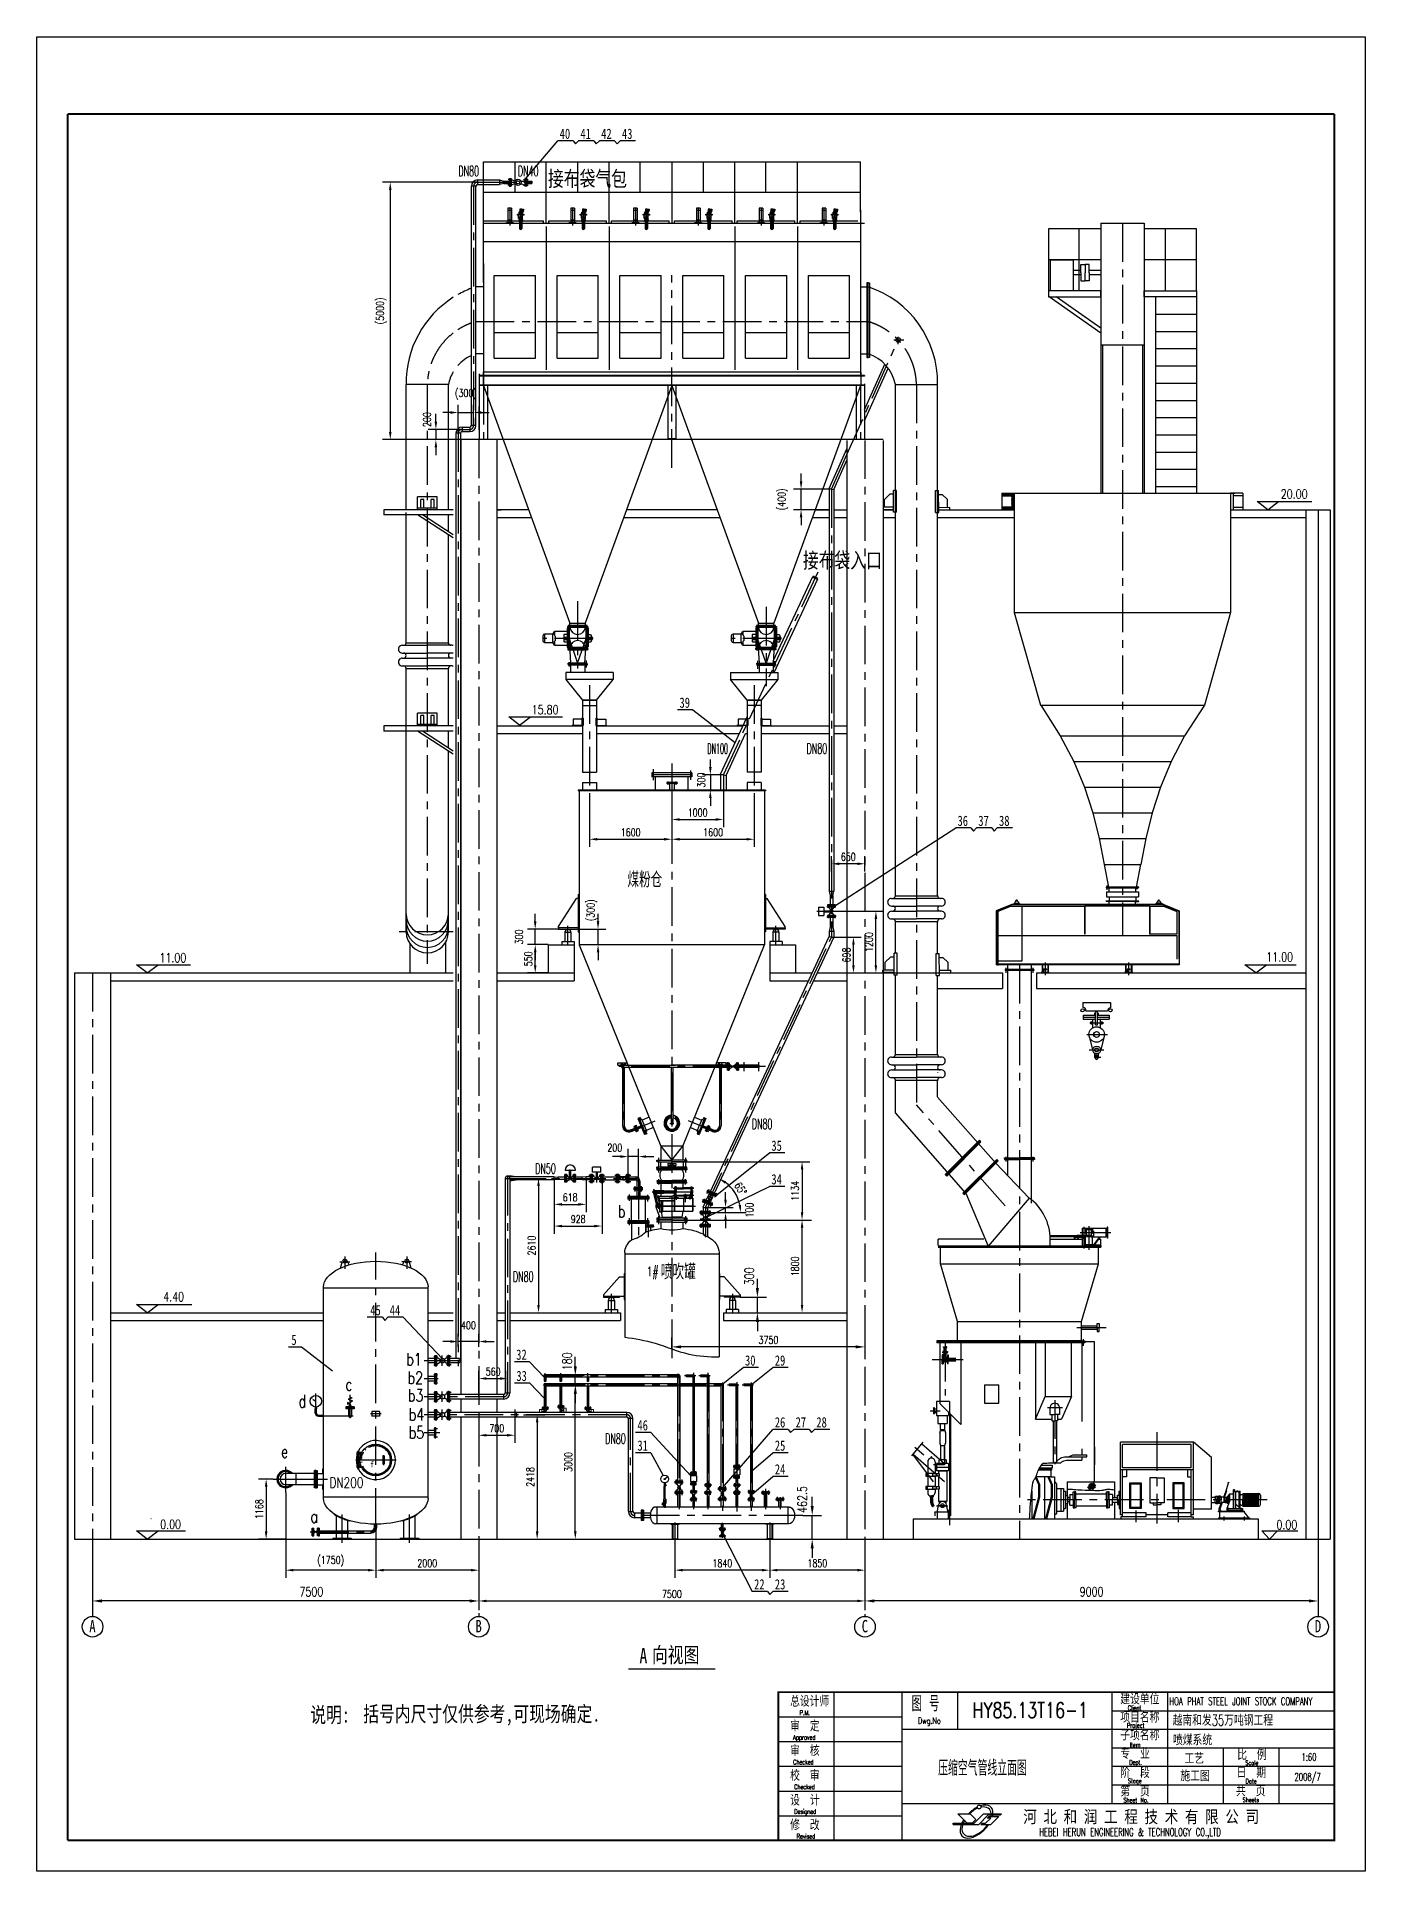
# Model space of a CAD drawing. Extents: x 20215 to 46016, y -49715 to -14074.
import ezdxf
from ezdxf.enums import TextEntityAlignment as Align

# ---------------------------------------------------------------- set-up
doc = ezdxf.new("R2010")
doc.units = 0
doc.header["$LTSCALE"] = 600
doc.header["$MEASUREMENT"] = 0
doc.header["$PDMODE"] = 32
for name, pattern in [('ACAD_ISO04W100', [30, 24, -3, 0, -3]), ('CENTER', [2, 1.25, -0.25, 0.25, -0.25]), ('DASHDOT', [1, 0.5, -0.25, 0, -0.25])]:
    doc.linetypes.add(name, pattern=pattern)
doc.layers.get('0').update_dxf_attribs({"linetype": 'CONTINUOUS'})
doc.layers.get('Defpoints').update_dxf_attribs({"linetype": 'CONTINUOUS'})
doc.layers.add('DIM', color=7, linetype='CONTINUOUS')
doc.layers.add('图标', color=7, linetype='CONTINUOUS')
for name, color, linetype, lineweight in [('图框', 7, 'CONTINUOUS', 25), ('点划线', 2, 'ACAD_ISO04W100', 18), ('粗实线', 1, 'CONTINUOUS', 30)]:
    doc.layers.add(name, color=color, linetype=linetype, lineweight=lineweight)
doc.styles.add('ACC', font='simplex', dxfattribs={"width": 0.75, "bigfont": 'hztxt'})
doc.styles.add('HRHZ', font='romans.shx', dxfattribs={"width": 0.67, "bigfont": 'hztxt.shx'})
doc.styles.add('ROMANS', font='txt', dxfattribs={"width": 0.75, "bigfont": 'hztxt'})
doc.styles.add('ST', font='txtx.shx', dxfattribs={"width": 0.7})
doc.styles.get("Standard").update_dxf_attribs({"font": '', "width": 0.75})
doc.styles.add('和润', font='romans.shx', dxfattribs={"width": 0.75, "bigfont": 'gbhzfs.shx'})
doc.styles.add('宋体', font='SimSun.ttf', dxfattribs={"width": 0.75})
doc.styles.add('黑体', font='simhei.ttf', dxfattribs={"width": 0.75})
doc.styles.get('Standard').set_extended_font_data('FangSong_GB2312')
doc.dimstyles.get("Standard").update_dxf_attribs({"dimtxt": 0.18, "dimasz": 0.18, "dimexe": 0.18, "dimexo": 0.0625, "dimgap": 0.09, "dimtad": 0, "dimtih": 1, "dimtoh": 1, "dimdec": 4, "dimzin": 0, "dimdsep": 46, "dimtxsty": 'Standard', "dimcen": 0.09, "dimadec": 0, "dimazin": 0, "dimtfac": 1, "dimtdec": 4, "dimtofl": 0, "dimtmove": 0, "dimatfit": 3, "dimfxl": 1, "dimtolj": 1, "dimtzin": 0, "dimarcsym": 0})
doc.dimstyles.new('STANDARD$0', dxfattribs={"dimtxt": 3.5, "dimasz": 3, "dimexe": 0.18, "dimexo": 0.0625, "dimgap": 0.09, "dimtad": 0, "dimdec": 4, "dimdsep": 46, "dimtxsty": 'ST', "dimcen": 0.09, "dimadec": 0, "dimazin": 0, "dimtfac": 1, "dimtdec": 3, "dimtofl": 0, "dimtmove": 2, "dimatfit": 3, "dimfxl": 1, "dimtvp": 1, "dimtolj": 1, "dimtzin": 0, "dimarcsym": 0})

msp = doc.modelspace()

# ---------------------------------------------------------------- texts
at = {"style": '和润', "width": 0.75}
msp.add_text('压缩空气管线立面图', height=300, dxfattribs=at).set_placement((37720.77976, -47858.9489))
at = {"layer": 'DIM', "width": 0.75}
for s, height, p in [('40', 200, (30371.04785, -16059.55302)), ('41', 200, (30774.0969, -16059.55302)), ('42', 200, (31177.14596, -16059.55302)), ('43', 200, (31580.19502, -16059.55302)), ('接布袋气包', 300, (30143.5546, -16982.83966)), ('接布袋入口', 300, (35094.14385, -24396.51725)), ('39', 200, (32697.87682, -27111.67999)), ('36', 200, (38096.96854, -29406.60102)), ('37', 200, (38500.0176, -29406.60102)), ('38', 200, (38903.06665, -29406.60102)), ('35', 200, (34481.94949, -35717.70921)), ('34', 200, (34481.94949, -36370.97761)), ('45', 200, (26693.62293, -38913.45299)), ('44', 200, (27071.59029, -38913.45299)), ('5', 200, (25160.37849, -39491.48959)), ('32', 200, (29526.4078, -39777.56105)), ('30', 200, (33969.86122, -39890.97634)), ('29', 200, (34549.05652, -39890.97634)), ('33', 200, (29529.47259, -40191.00022)), ('46', 200, (31880.5486, -41149.87381)), ('26', 200, (34549.05652, -41092.34152)), ('27', 200, (34952.10558, -41092.34152)), ('28', 200, (35355.15463, -41092.34152)), ('31', 200, (31880.5486, -41543.73351)), ('25', 200, (34549.05652, -41544.48448)), ('24', 200, (34549.05652, -42004.70144)), ('22', 200, (34146.00746, -44239.47692)), ('23', 200, (34549.05652, -44239.47692)), ('A', 240, (21236.47416, -45072.36251)), ('B', 240, (28736.47416, -45072.36251)), ('C', 240, (36236.47416, -45072.36251)), ('D', 240, (45036.47416, -45072.36251)), ('向视图', 300, (32163.91511, -45660.82179)), ('说明:', 300, (25528.45009, -46824.62907)), ('括号内尺寸仅供参考,可现场确定.', 300, (26555.83013, -46807.29503))]:
    msp.add_text(s, height=height, dxfattribs=at).set_placement(p)
at = {"layer": 'DIM', "style": 'ACC'}
for s, width, p, p2 in [('DN80', 0.544548, (28404.96054, -16785.02458), (28804.29586, -16785.02458)), ('DN40', 0.544548, (29561.14774, -16785.02458), (29960.48305, -16785.02458)), ('DN100', 0.450862, (33239.19527, -28003.77213), (33638.53058, -28003.77213)), ('DN80', 0.544548, (35166.90138, -28003.77213), (35566.2367, -28003.77213)), ('DN80', 0.544548, (34102.41655, -35294.2987), (34501.75186, -35294.2987)), ('DN50', 0.544548, (29896.5437, -36161.91643), (30295.87902, -36161.91643)), ('DN80', 0.544548, (29464.59432, -38262.48827), (29863.92964, -38262.48827)), ('DN80', 0.544548, (31255.20468, -41409.2943), (31654.54, -41409.2943))]:
    msp.add_text(s, height=200, dxfattribs=dict(at, width=width)).set_placement(p, p2, align=Align.FIT)
at = {"layer": 'DIM', "color": 7, "style": 'ACC', "width": 0.75}
for s, p in [('20.00', (44374.92213, -23047.68828)), ('15.80', (29827.68745, -27237.41709)), ('11.00', (22598.75588, -32057.86213)), ('11.00', (44092.93634, -32042.15511)), ('1#', (32055.64888, -38150.94703)), ('4.40', (22671.92414, -38643.51363)), ('0.00', (22613.54645, -43063.68445)), ('0.00', (44291.22652, -43072.15217))]:
    msp.add_text(s, height=180, dxfattribs=at).set_placement(p)
at = {"layer": 'DIM', "style": 'ACC', "width": 0.75}
for s, height, p in [('煤粉仓', 300, (31687.9552, -30602.03716)), ('喷吹罐', 300, (32337.13669, -38217.63147)), ('DN200', 200, (25899.36258, -42263.63539))]:
    msp.add_text(s, height=height, dxfattribs=at).set_placement(p)
msp.add_text('300', height=180, rotation=90, dxfattribs=at).set_placement((34141.57001, -38329.84011))
at = {"layer": 'DIM', "lineweight": -2, "char_height": 240, "width": 300, "attachment_point": 5, "style": 'ACC'}
for s, insert in [('b', (31574.75269, -36894.27238)), ('b1', (27543.82412, -39766.06911)), ('c', (26278.30287, -40256.72112)), ('b2', (27567.09561, -40127.78387)), ('d', (25372.93571, -40581.41768)), ('b3', (27574.85263, -40469.50379)), ('b4', (27590.36668, -40838.96983)), ('b5', (27590.36668, -41189.3382)), ('e', (25028.1452, -41559.93652)), ('a', (25603.23636, -42822.90286))]:
    msp.add_mtext(s, dxfattribs=dict(at, insert=insert))
at = {"layer": 'DIM', "char_height": 180, "attachment_point": 5, "rotation": 90, "style": 'ACC'}
for s, insert in [('\\A1;180', (30516.39849, -39808.39607)), ('\\A1;462.5', (35080.70718, -42493.24116))]:
    msp.add_mtext(s, dxfattribs=dict(at, insert=insert))
at = {"layer": 'DIM', "lineweight": -2, "insert": (26725.9666, -41809.30578), "char_height": 120, "width": 330.882, "attachment_point": 5}
msp.add_mtext('f', dxfattribs=at)
at = {"layer": 'DIM', "char_height": 180, "attachment_point": 5, "style": 'ACC'}
for s, insert in [('7500', (25550.03458, -44283.02273)), ('9000', (40700.03458, -44283.02273))]:
    msp.add_mtext(s, dxfattribs=dict(at, insert=insert))
at = {"layer": '图标', "color": 0, "lineweight": 15, "style": '宋体', "width": 0.75}
msp.add_text('A', height=300, dxfattribs=at).set_placement((31920.07085, -45675.17931))
at = {"layer": '图框'}
for s, height, style, width, p in [('总设计师', 210, 'HRHZ', 0.67, (34846.12455, -46516.72443)), ('图 号', 300, 'HRHZ', 0.67, (37205.24649, -46608.92544)), ('建设单位', 210, 'HRHZ', 0.67, (41258.06884, -46473.52139)), ('P.M.', 90, 'ROMANS', 0.65, (35031.60439, -46678.32228)), ('HY85.13T16-1', 300, '和润', 0.75, (38391.17167, -46734.82412)), ('项目名称', 210, 'HRHZ', 0.67, (41258.06884, -46826.44887)), ('Client', 90, 'ROMANS', 0.65, (41404.35377, -46586.97571)), ('HOA PHAT STEEL JOINT STOCK COMPANY', 150, 'ROMANS', 0.65, (42211.60634, -46485.39925)), ('越南和发35万吨钢工程', 210, 'HRHZ', 0.67, (42274.43179, -46885.61573)), ('审  定', 210, 'HRHZ', 0.67, (34846.12455, -46996.72443)), ('Dwg.No', 120, 'ROMANS', 0.65, (37330.04642, -46850.04601)), ('子项名称', 210, 'HRHZ', 0.67, (41258.06884, -47172.36105)), ('Project', 90, 'ROMANS', 0.65, (41388.32929, -46925.66232)), ('喷煤系统', 210, 'HRHZ', 0.67, (42281.55605, -47268.00578)), ('审  核', 210, 'HRHZ', 0.67, (34846.12455, -47476.72443)), ('Approved', 90, 'ROMANS', 0.65, (34905.21669, -47158.32228)), ('专  业', 210, 'HRHZ', 0.67, (41258.06884, -47530.70335)), ('Item', 90, 'ROMANS', 0.65, (41441.37123, -47302.89716)), ('工艺', 210, 'HRHZ', 0.67, (42503.88891, -47626.62032)), ('比  例', 210, 'HRHZ', 0.67, (43528.10763, -47554.47309)), ('校  审', 210, 'HRHZ', 0.67, (34846.12455, -47956.72443)), ('Checked', 90, 'ROMANS', 0.65, (34903.48365, -47638.32228)), ('阶  段', 210, 'HRHZ', 0.67, (41258.06884, -47900.87609)), ('Dept.', 90, 'ROMANS', 0.65, (41433.54603, -47643.80325)), ('施工图', 210, 'HRHZ', 0.67, (42424.7604, -47965.01144)), ('日  期', 210, 'HRHZ', 0.67, (43518.01032, -47899.24024)), ('Scale', 90, 'ROMANS', 0.65, (43684.49669, -47653.24604)), ('1:60', 150, 'ROMANS', 0.65, (44775.67714, -47571.16744)), ('Checked', 90, 'ROMANS', 0.65, (34925.4021, -48118.32228)), ('第  页', 210, 'HRHZ', 0.67, (41258.06884, -48262.95696)), ('Stage', 90, 'ROMANS', 0.65, (41405.24733, -48004.26277)), ('共  页', 210, 'HRHZ', 0.67, (43504.61295, -48257.6697)), ('Date', 90, 'ROMANS', 0.65, (43692.31251, -48010.71747)), ('2008/7', 150, 'ROMANS', 0.65, (44640.5332, -47955.23985)), ('设  计', 210, 'HRHZ', 0.67, (34846.12455, -48436.72443)), ('Sheet No.', 90, 'ROMANS', 0.65, (41319.79568, -48376.70871)), ('Sheets', 90, 'ROMANS', 0.65, (43634.08167, -48372.4967)), ('修  改', 210, 'HRHZ', 0.67, (34846.12455, -48916.72443)), ('Designed', 90, 'ROMANS', 0.65, (34925.88477, -48598.32228)), ('Revised', 90, 'ROMANS', 0.65, (34973.09749, -49078.32228)), ('HEBEI HERUN ENGINEERING & TECHNOLOGY CO.,LTD', 150, 'ROMANS', 0.65, (39684.47076, -49028.98545))]:
    msp.add_text(s, height=height, dxfattribs=dict(at, style=style, width=width)).set_placement(p)
at = {"layer": '图框', "style": '黑体', "width": 0.8}
msp.add_text('河 北 和 润 工 程 技 术 有 限 公 司', height=240, dxfattribs=at).set_placement((41663.25699, -48774.61656), align=Align.CENTER)

# ---------------------------------------------------------------- blocks, each defined once
blk = doc.blocks.new('*D1')
at = {"layer": 'Defpoints', "color": 0}
for p in [(28800, -43263), (36300, -43263), (36300, -44463)]:
    blk.add_point(p, dxfattribs=at)
at = {"layer": 'DIM', "color": 0, "lineweight": -2}
for p, q in [((28800, -43263), (28800, -44613)), ((36300, -43263), (36300, -44613)), ((28950, -44463), (36150, -44463))]:
    blk.add_line(p, q, dxfattribs=at)
at = {"layer": 'DIM', "color": 0}
for points in [[(28950, -44438), (28950, -44488), (28800, -44463)], [(36150, -44438), (36150, -44488), (36300, -44463)]]:
    blk.add_solid(points, dxfattribs=at)
at = {"layer": 'DIM', "color": 0, "insert": (32550, -44328), "char_height": 150, "attachment_point": 5, "style": 'ACC'}
blk.add_mtext('\\A1;7500', dxfattribs=at)
blk = doc.blocks.new('*D2')
at = {"layer": 'Defpoints', "color": 0}
for p in [(26800, -42971), (28800, -43263), (26800, -43865)]:
    blk.add_point(p, dxfattribs=at)
at = {"layer": 'DIM', "color": 0, "lineweight": -2}
for p, q in [((26800, -42971), (26800, -44015)), ((28800, -43263), (28800, -44015)), ((28650, -43865), (26950, -43865))]:
    blk.add_line(p, q, dxfattribs=at)
at = {"layer": 'DIM', "color": 0}
for points in [[(26950, -43840), (26950, -43890), (26800, -43865)], [(28650, -43840), (28650, -43890), (28800, -43865)]]:
    blk.add_solid(points, dxfattribs=at)
at = {"layer": 'DIM', "color": 0, "insert": (27800, -43730), "char_height": 150, "attachment_point": 5, "style": 'ACC'}
blk.add_mtext('\\A1;2000', dxfattribs=at)
blk = doc.blocks.new('*D3')
at = {"layer": 'Defpoints', "color": 0}
for p in [(25050, -42353), (26800, -43021), (25050, -43865)]:
    blk.add_point(p, dxfattribs=at)
at = {"layer": 'DIM', "color": 0, "lineweight": -2}
for p, q in [((25050, -42353), (25050, -44015)), ((26800, -43021), (26800, -44015)), ((26650, -43865), (25200, -43865))]:
    blk.add_line(p, q, dxfattribs=at)
at = {"layer": 'DIM', "color": 0}
for points in [[(25200, -43840), (25200, -43890), (25050, -43865)], [(26650, -43840), (26650, -43890), (26800, -43865)]]:
    blk.add_solid(points, dxfattribs=at)
at = {"layer": 'DIM', "color": 0, "insert": (25925, -43691), "char_height": 150, "attachment_point": 5, "style": 'ACC'}
blk.add_mtext('\\A1;(1750)', dxfattribs=at)
blk = doc.blocks.new('*D4')
at = {"layer": 'Defpoints', "color": 0}
for p in [(24807, -42095), (24671, -43263), (25050, -43263)]:
    blk.add_point(p, dxfattribs=at)
at = {"layer": 'DIM', "color": 0, "lineweight": -2}
for p, q in [((24807, -42095), (24521, -42095)), ((24671, -42245), (24671, -43113)), ((25050, -43263), (24521, -43263))]:
    blk.add_line(p, q, dxfattribs=at)
at = {"layer": 'DIM', "color": 0}
for points in [[(24646, -42245), (24696, -42245), (24671, -42095)], [(24646, -43113), (24696, -43113), (24671, -43263)]]:
    blk.add_solid(points, dxfattribs=at)
at = {"layer": 'DIM', "color": 0, "insert": (24536, -42679), "char_height": 150, "attachment_point": 5, "rotation": 90, "style": 'ACC'}
blk.add_mtext('\\A1;1168', dxfattribs=at)
blk = doc.blocks.new('*D5')
at = {"layer": 'Defpoints', "color": 0}
for p in [(34450, -43339), (36300, -43263), (34450, -43865)]:
    blk.add_point(p, dxfattribs=at)
at = {"layer": 'DIM', "color": 0, "lineweight": -2}
for p, q in [((34450, -43339), (34450, -44015)), ((36300, -43263), (36300, -44015)), ((36150, -43865), (34600, -43865))]:
    blk.add_line(p, q, dxfattribs=at)
at = {"layer": 'DIM', "color": 0}
for points in [[(34600, -43840), (34600, -43890), (34450, -43865)], [(36150, -43840), (36150, -43890), (36300, -43865)]]:
    blk.add_solid(points, dxfattribs=at)
at = {"layer": 'DIM', "color": 0, "insert": (35375, -43730), "char_height": 150, "attachment_point": 5, "style": 'ACC'}
blk.add_mtext('\\A1;1850', dxfattribs=at)
blk = doc.blocks.new('*D6')
at = {"layer": 'Defpoints', "color": 0}
for p in [(29668, -40845), (29318, -43263), (29934, -43263)]:
    blk.add_point(p, dxfattribs=at)
at = {"layer": 'DIM', "color": 0, "lineweight": -2}
for p, q in [((29668, -40845), (30084, -40845)), ((29934, -40995), (29934, -43113)), ((29318, -43263), (30084, -43263))]:
    blk.add_line(p, q, dxfattribs=at)
at = {"layer": 'DIM', "color": 0}
for points in [[(29909, -40995), (29959, -40995), (29934, -40845)], [(29909, -43113), (29959, -43113), (29934, -43263)]]:
    blk.add_solid(points, dxfattribs=at)
at = {"layer": 'DIM', "color": 0, "insert": (29799, -42054), "char_height": 150, "attachment_point": 5, "rotation": 90, "style": 'ACC'}
blk.add_mtext('\\A1;2418', dxfattribs=at)
blk = doc.blocks.new('*D7')
at = {"layer": 'Defpoints', "color": 0}
for p in [(32610, -43342), (34450, -43339), (32610, -43865)]:
    blk.add_point(p, dxfattribs=at)
at = {"layer": 'DIM', "color": 0, "lineweight": -2}
for p, q in [((32610, -43342), (32610, -44015)), ((34450, -43339), (34450, -44015)), ((34300, -43865), (32760, -43865))]:
    blk.add_line(p, q, dxfattribs=at)
at = {"layer": 'DIM', "color": 0}
for points in [[(32760, -43840), (32760, -43890), (32610, -43865)], [(34300, -43840), (34300, -43890), (34450, -43865)]]:
    blk.add_solid(points, dxfattribs=at)
at = {"layer": 'DIM', "color": 0, "insert": (33530, -43730), "char_height": 150, "attachment_point": 5, "style": 'ACC'}
blk.add_mtext('\\A1;1840', dxfattribs=at)
blk = doc.blocks.new('*D8')
at = {"layer": 'Defpoints', "color": 0}
for p in [(36300, -38828), (32550, -39527), (32550, -39567)]:
    blk.add_point(p, dxfattribs=at)
at = {"layer": 'DIM', "color": 0, "lineweight": -2}
for p, q in [((36300, -38828), (36300, -39677)), ((32550, -39567), (32550, -39377)), ((36150, -39527), (32700, -39527))]:
    blk.add_line(p, q, dxfattribs=at)
at = {"layer": 'DIM', "color": 0}
for points in [[(32700, -39502), (32700, -39552), (32550, -39527)], [(36150, -39502), (36150, -39552), (36300, -39527)]]:
    blk.add_solid(points, dxfattribs=at)
at = {"layer": 'DIM', "color": 0, "insert": (34425, -39392), "char_height": 150, "attachment_point": 5, "style": 'ACC'}
blk.add_mtext('\\A1;3750', dxfattribs=at)
blk = doc.blocks.new('*D9')
at = {"layer": 'Defpoints', "color": 0}
for p in [(32793, -37063), (35078, -37063), (33550, -38863)]:
    blk.add_point(p, dxfattribs=at)
at = {"layer": 'DIM', "color": 0, "lineweight": -2}
for p, q in [((32793, -37063), (35228, -37063)), ((35078, -38713), (35078, -37213)), ((33550, -38863), (35228, -38863))]:
    blk.add_line(p, q, dxfattribs=at)
at = {"layer": 'DIM', "color": 0}
for points in [[(35053, -37213), (35103, -37213), (35078, -37063)], [(35053, -38713), (35103, -38713), (35078, -38863)]]:
    blk.add_solid(points, dxfattribs=at)
at = {"layer": 'DIM', "color": 0, "insert": (34943, -37963), "char_height": 150, "attachment_point": 5, "rotation": 90, "style": 'ACC'}
blk.add_mtext('\\A1;1800', dxfattribs=at)
blk = doc.blocks.new('*D10')
at = {"layer": 'Defpoints', "color": 0}
for p in [(29405, -36253), (29405, -38863), (29960, -38863)]:
    blk.add_point(p, dxfattribs=at)
at = {"layer": 'DIM', "color": 0, "lineweight": -2}
for p, q in [((29405, -36253), (30110, -36253)), ((29960, -36403), (29960, -38713)), ((29405, -38863), (30110, -38863))]:
    blk.add_line(p, q, dxfattribs=at)
at = {"layer": 'DIM', "color": 0}
for points in [[(29935, -36403), (29985, -36403), (29960, -36253)], [(29935, -38713), (29985, -38713), (29960, -38863)]]:
    blk.add_solid(points, dxfattribs=at)
at = {"layer": 'DIM', "color": 0, "insert": (29825, -37558), "char_height": 150, "attachment_point": 5, "rotation": 90, "style": 'ACC'}
blk.add_mtext('\\A1;2610', dxfattribs=at)
blk = doc.blocks.new('*D11')
at = {"layer": 'Defpoints', "color": 0}
for p in [(30675, -40263), (30866, -40263), (29927, -43263)]:
    blk.add_point(p, dxfattribs=at)
at = {"layer": 'DIM', "color": 0, "lineweight": -2}
for p, q in [((30866, -40263), (30525, -40263)), ((30675, -43113), (30675, -40413)), ((29927, -43263), (30825, -43263))]:
    blk.add_line(p, q, dxfattribs=at)
at = {"layer": 'DIM', "color": 0}
for points in [[(30650, -40413), (30700, -40413), (30675, -40263)], [(30650, -43113), (30700, -43113), (30675, -43263)]]:
    blk.add_solid(points, dxfattribs=at)
at = {"layer": 'DIM', "color": 0, "insert": (30540, -41763), "char_height": 150, "attachment_point": 5, "rotation": 90, "style": 'ACC'}
blk.add_mtext('\\A1;3000', dxfattribs=at)
blk = doc.blocks.new('*D12')
at = {"layer": 'Defpoints', "color": 0}
for p in [(30266, -36282), (30884, -36282), (30884, -36758)]:
    blk.add_point(p, dxfattribs=at)
at = {"layer": 'DIM', "color": 0, "lineweight": -2}
for p, q in [((30266, -36282), (30266, -36908)), ((30884, -36282), (30884, -36908)), ((30416, -36758), (30734, -36758))]:
    blk.add_line(p, q, dxfattribs=at)
at = {"layer": 'DIM', "color": 0}
for points in [[(30416, -36733), (30416, -36783), (30266, -36758)], [(30734, -36733), (30734, -36783), (30884, -36758)]]:
    blk.add_solid(points, dxfattribs=at)
at = {"layer": 'DIM', "color": 0, "insert": (30575, -36623), "char_height": 150, "attachment_point": 5, "style": 'ACC'}
blk.add_mtext('\\A1;618', dxfattribs=at)
blk = doc.blocks.new('*D13')
at = {"layer": 'Defpoints', "color": 0}
for p in [(30266, -36282), (31194, -36336), (31194, -37180)]:
    blk.add_point(p, dxfattribs=at)
at = {"layer": 'DIM', "color": 0, "lineweight": -2}
for p, q in [((30266, -36282), (30266, -37330)), ((31194, -36336), (31194, -37330)), ((30416, -37180), (31044, -37180))]:
    blk.add_line(p, q, dxfattribs=at)
at = {"layer": 'DIM', "color": 0}
for points in [[(30416, -37155), (30416, -37205), (30266, -37180)], [(31044, -37155), (31044, -37205), (31194, -37180)]]:
    blk.add_solid(points, dxfattribs=at)
at = {"layer": 'DIM', "color": 0, "insert": (30730, -37045), "char_height": 150, "attachment_point": 5, "style": 'ACC'}
blk.add_mtext('\\A1;928', dxfattribs=at)
blk = doc.blocks.new('*D14')
at = {"layer": 'Defpoints', "color": 0}
for p in [(35650, -31565), (33833, -36649), (33200, -36819), (33300, -36919), (33993, -36919)]:
    blk.add_point(p, dxfattribs=at)
at = {"layer": 'DIM', "color": 0, "lineweight": -2}
blk.add_arc((33153, -36919), 732, 11.7679, 53.2321, dxfattribs=at)
at = {"layer": 'DIM', "color": 0}
for points in [[(33578, -36355), (33604, -36312), (33463, -36256)], [(33895, -36768), (33845, -36773), (33885, -36919)]]:
    blk.add_solid(points, dxfattribs=at)
at = {"layer": 'DIM', "color": 0, "insert": (33884, -36454), "char_height": 150, "attachment_point": 5, "rotation": 302.5, "style": 'ACC'}
blk.add_mtext('\\A1;65%%d', dxfattribs=at)
blk = doc.blocks.new('*D15')
at = {"layer": 'Defpoints', "color": 0}
for p in [(33200, -36819), (33300, -36919), (33592, -36819)]:
    blk.add_point(p, dxfattribs=at)
at = {"layer": 'DIM', "color": 0, "lineweight": -2}
for p, q in [((33592, -36669), (33592, -36519)), ((33200, -36819), (33742, -36819)), ((33300, -36919), (33742, -36919)), ((33592, -36919), (33592, -36819)), ((33592, -37069), (33592, -37219))]:
    blk.add_line(p, q, dxfattribs=at)
at = {"layer": 'DIM', "color": 0}
for points in [[(33567, -36669), (33617, -36669), (33592, -36819)], [(33567, -37069), (33617, -37069), (33592, -36919)]]:
    blk.add_solid(points, dxfattribs=at)
at = {"layer": 'DIM', "color": 0, "insert": (34057, -36869), "char_height": 150, "attachment_point": 5, "rotation": 90, "style": 'ACC'}
blk.add_mtext('\\A1;100', dxfattribs=at)
blk = doc.blocks.new('*D16')
at = {"layer": 'Defpoints', "color": 0}
for p in [(35650, -30142), (35650, -30294), (36300, -30294)]:
    blk.add_point(p, dxfattribs=at)
at = {"layer": 'DIM', "color": 0, "lineweight": -2}
for p, q in [((35650, -30294), (35650, -29992)), ((36150, -30142), (35800, -30142)), ((36300, -30294), (36300, -29992))]:
    blk.add_line(p, q, dxfattribs=at)
at = {"layer": 'DIM', "color": 0}
for points in [[(35800, -30117), (35800, -30167), (35650, -30142)], [(36150, -30117), (36150, -30167), (36300, -30142)]]:
    blk.add_solid(points, dxfattribs=at)
at = {"layer": 'DIM', "color": 0, "insert": (35975, -30007), "char_height": 150, "attachment_point": 5, "style": 'ACC'}
blk.add_mtext('\\A1;650', dxfattribs=at)
blk = doc.blocks.new('*D17')
at = {"layer": 'Defpoints', "color": 0}
for p in [(35059, -22863), (35650, -22863), (35606, -23263)]:
    blk.add_point(p, dxfattribs=at)
at = {"layer": 'DIM', "color": 0, "lineweight": -2}
for p, q in [((35059, -22713), (35059, -22563)), ((35650, -22863), (34909, -22863)), ((35059, -23263), (35059, -22863)), ((35606, -23263), (34909, -23263)), ((35059, -23413), (35059, -23563))]:
    blk.add_line(p, q, dxfattribs=at)
at = {"layer": 'DIM', "color": 0}
for points in [[(35034, -22713), (35084, -22713), (35059, -22863)], [(35034, -23413), (35084, -23413), (35059, -23263)]]:
    blk.add_solid(points, dxfattribs=at)
at = {"layer": 'DIM', "color": 0, "insert": (34705, -23063), "char_height": 150, "attachment_point": 5, "rotation": 90, "style": 'ACC'}
blk.add_mtext('\\A1;(400)', dxfattribs=at)
blk = doc.blocks.new('*D18')
at = {"layer": 'Defpoints', "color": 0}
for p in [(35650, -31565), (36076, -31565), (35950, -32263)]:
    blk.add_point(p, dxfattribs=at)
at = {"layer": 'DIM', "color": 0, "lineweight": -2}
for p, q in [((35650, -31565), (36226, -31565)), ((36076, -32113), (36076, -31715)), ((35950, -32263), (36226, -32263))]:
    blk.add_line(p, q, dxfattribs=at)
at = {"layer": 'DIM', "color": 0}
for points in [[(36051, -31715), (36101, -31715), (36076, -31565)], [(36051, -32113), (36101, -32113), (36076, -32263)]]:
    blk.add_solid(points, dxfattribs=at)
at = {"layer": 'DIM', "color": 0, "insert": (35941, -31914), "char_height": 150, "attachment_point": 5, "rotation": 90, "style": 'ACC'}
blk.add_mtext('\\A1;698', dxfattribs=at)
blk = doc.blocks.new('*D19')
at = {"layer": 'Defpoints', "color": 0}
for p in [(35679, -31063), (36512, -31063), (35950, -32263)]:
    blk.add_point(p, dxfattribs=at)
at = {"layer": 'DIM', "color": 0, "lineweight": -2}
for p, q in [((35679, -31063), (36662, -31063)), ((36512, -32113), (36512, -31213)), ((35950, -32263), (36662, -32263))]:
    blk.add_line(p, q, dxfattribs=at)
at = {"layer": 'DIM', "color": 0}
for points in [[(36487, -31213), (36537, -31213), (36512, -31063)], [(36487, -32113), (36537, -32113), (36512, -32263)]]:
    blk.add_solid(points, dxfattribs=at)
at = {"layer": 'DIM', "color": 0, "insert": (36377, -31663), "char_height": 150, "attachment_point": 5, "rotation": 90, "style": 'ACC'}
blk.add_mtext('\\A1;1200', dxfattribs=at)
blk = doc.blocks.new('*D20')
at = {"layer": 'Defpoints', "color": 0}
for p in [(31700, -35830), (31700, -36171), (31900, -36304)]:
    blk.add_point(p, dxfattribs=at)
at = {"layer": 'DIM', "color": 0, "lineweight": -2}
for p, q in [((31550, -35830), (31400, -35830)), ((31700, -36171), (31700, -35680)), ((31900, -35830), (31700, -35830)), ((31900, -36304), (31900, -35680)), ((32050, -35830), (32200, -35830))]:
    blk.add_line(p, q, dxfattribs=at)
at = {"layer": 'DIM', "color": 0}
for points in [[(31550, -35805), (31550, -35855), (31700, -35830)], [(32050, -35805), (32050, -35855), (31900, -35830)]]:
    blk.add_solid(points, dxfattribs=at)
at = {"layer": 'DIM', "color": 0, "insert": (31442, -35659), "char_height": 150, "attachment_point": 5, "style": 'ACC'}
blk.add_mtext('\\A1;200', dxfattribs=at)
blk = doc.blocks.new('*D21')
at = {"layer": 'Defpoints', "color": 0}
for p in [(32796, -35929), (32793, -37063), (35078, -37063)]:
    blk.add_point(p, dxfattribs=at)
at = {"layer": 'DIM', "color": 0, "lineweight": -2}
for p, q in [((32796, -35929), (35228, -35929)), ((35078, -36079), (35078, -36913)), ((32793, -37063), (35228, -37063))]:
    blk.add_line(p, q, dxfattribs=at)
at = {"layer": 'DIM', "color": 0}
for points in [[(35053, -36079), (35103, -36079), (35078, -35929)], [(35053, -36913), (35103, -36913), (35078, -37063)]]:
    blk.add_solid(points, dxfattribs=at)
at = {"layer": 'DIM', "color": 0, "insert": (34943, -36496), "char_height": 150, "attachment_point": 5, "rotation": 90, "style": 'ACC'}
blk.add_mtext('\\A1;1134', dxfattribs=at)
blk = doc.blocks.new('*D22')
at = {"layer": 'Defpoints', "color": 0}
for p in [(28800, -40890), (29500, -40963), (29500, -41244)]:
    blk.add_point(p, dxfattribs=at)
at = {"layer": 'DIM', "color": 0, "lineweight": -2}
for p, q in [((28800, -40890), (28800, -41394)), ((29500, -40963), (29500, -41394)), ((28950, -41244), (29350, -41244))]:
    blk.add_line(p, q, dxfattribs=at)
at = {"layer": 'DIM', "color": 0}
for points in [[(28950, -41219), (28950, -41269), (28800, -41244)], [(29350, -41219), (29350, -41269), (29500, -41244)]]:
    blk.add_solid(points, dxfattribs=at)
at = {"layer": 'DIM', "color": 0, "insert": (29150, -41109), "char_height": 150, "attachment_point": 5, "style": 'ACC'}
blk.add_mtext('\\A1;700', dxfattribs=at)
blk = doc.blocks.new('*D23')
at = {"layer": 'Defpoints', "color": 0}
for p in [(29360, -40142), (28800, -40495), (29360, -40419)]:
    blk.add_point(p, dxfattribs=at)
at = {"layer": 'DIM', "color": 0, "lineweight": -2}
for p, q in [((28800, -40495), (28800, -39992)), ((28950, -40142), (29210, -40142)), ((29360, -40419), (29360, -39992))]:
    blk.add_line(p, q, dxfattribs=at)
at = {"layer": 'DIM', "color": 0}
for points in [[(28950, -40117), (28950, -40167), (28800, -40142)], [(29210, -40117), (29210, -40167), (29360, -40142)]]:
    blk.add_solid(points, dxfattribs=at)
at = {"layer": 'DIM', "color": 0, "insert": (29080, -40007), "char_height": 150, "attachment_point": 5, "style": 'ACC'}
blk.add_mtext('\\A1;560', dxfattribs=at)
blk = doc.blocks.new('*D24')
at = {"layer": 'Defpoints', "color": 0}
for p in [(28426, -21702), (27967, -21902), (28450, -21902)]:
    blk.add_point(p, dxfattribs=at)
at = {"layer": 'DIM', "color": 0, "lineweight": -2}
for p, q in [((28426, -21702), (27817, -21702)), ((27967, -21552), (27967, -21402)), ((27967, -21702), (27967, -21902)), ((28450, -21902), (27817, -21902)), ((27967, -22052), (27967, -22202))]:
    blk.add_line(p, q, dxfattribs=at)
at = {"layer": 'DIM', "color": 0}
for points in [[(27942, -21552), (27992, -21552), (27967, -21702)], [(27942, -22052), (27992, -22052), (27967, -21902)]]:
    blk.add_solid(points, dxfattribs=at)
at = {"layer": 'DIM', "color": 0, "insert": (27796, -21513), "char_height": 150, "attachment_point": 5, "rotation": 90, "style": 'ACC'}
blk.add_mtext('\\A1;200', dxfattribs=at)
blk = doc.blocks.new('*D25')
at = {"layer": 'Defpoints', "color": 0}
for p in [(28700, -21375), (28700, -21626), (28400, -21778)]:
    blk.add_point(p, dxfattribs=at)
at = {"layer": 'DIM', "color": 0, "lineweight": -2}
for p, q in [((28250, -21375), (28100, -21375)), ((28400, -21778), (28400, -21225)), ((28400, -21375), (28700, -21375)), ((28700, -21626), (28700, -21225)), ((28850, -21375), (29000, -21375))]:
    blk.add_line(p, q, dxfattribs=at)
at = {"layer": 'DIM', "color": 0}
for points in [[(28250, -21350), (28250, -21400), (28400, -21375)], [(28850, -21350), (28850, -21400), (28700, -21375)]]:
    blk.add_solid(points, dxfattribs=at)
at = {"layer": 'DIM', "color": 0, "insert": (28550, -21021), "char_height": 150, "attachment_point": 5, "style": 'ACC'}
blk.add_mtext('\\A1;(300)', dxfattribs=at)
blk = doc.blocks.new('*D26')
at = {"layer": 'Defpoints', "color": 0}
for p in [(28776, -16902), (27081, -21902), (28450, -21902)]:
    blk.add_point(p, dxfattribs=at)
at = {"layer": 'DIM', "color": 0, "lineweight": -2}
for p, q in [((28776, -16902), (26931, -16902)), ((27081, -17052), (27081, -21752)), ((28450, -21902), (26931, -21902))]:
    blk.add_line(p, q, dxfattribs=at)
at = {"layer": 'DIM', "color": 0}
for points in [[(27056, -17052), (27106, -17052), (27081, -16902)], [(27056, -21752), (27106, -21752), (27081, -21902)]]:
    blk.add_solid(points, dxfattribs=at)
at = {"layer": 'DIM', "color": 0, "insert": (26907, -19402), "char_height": 150, "attachment_point": 5, "rotation": 90, "style": 'ACC'}
blk.add_mtext('\\A1;(5000)', dxfattribs=at)
blk = doc.blocks.new('*D27')
at = {"layer": 'Defpoints', "color": 0}
for p in [(29896, -31713), (30150, -31713), (30150, -32263)]:
    blk.add_point(p, dxfattribs=at)
at = {"layer": 'DIM', "color": 0, "lineweight": -2}
for p, q in [((30150, -31713), (29746, -31713)), ((29896, -32113), (29896, -31863)), ((30150, -32263), (29746, -32263))]:
    blk.add_line(p, q, dxfattribs=at)
at = {"layer": 'DIM', "color": 0}
for points in [[(29871, -31863), (29921, -31863), (29896, -31713)], [(29871, -32113), (29921, -32113), (29896, -32263)]]:
    blk.add_solid(points, dxfattribs=at)
at = {"layer": 'DIM', "color": 0, "insert": (29761, -31988), "char_height": 150, "attachment_point": 5, "rotation": 90, "style": 'ACC'}
blk.add_mtext('\\A1;550', dxfattribs=at)
blk = doc.blocks.new('*D28')
at = {"layer": 'Defpoints', "color": 0}
for p in [(29896, -31413), (30150, -31713), (30350, -31413)]:
    blk.add_point(p, dxfattribs=at)
at = {"layer": 'DIM', "color": 0, "lineweight": -2}
for p, q in [((29896, -31263), (29896, -31113)), ((30350, -31413), (29746, -31413)), ((30150, -31713), (29746, -31713)), ((29896, -31713), (29896, -31413)), ((29896, -31863), (29896, -32013))]:
    blk.add_line(p, q, dxfattribs=at)
at = {"layer": 'DIM', "color": 0}
for points in [[(29871, -31263), (29921, -31263), (29896, -31413)], [(29871, -31863), (29921, -31863), (29896, -31713)]]:
    blk.add_solid(points, dxfattribs=at)
at = {"layer": 'DIM', "color": 0, "insert": (29581, -31563), "char_height": 150, "attachment_point": 5, "rotation": 90, "style": 'ACC'}
blk.add_mtext('\\A1;300', dxfattribs=at)
blk = doc.blocks.new('*D29')
at = {"layer": 'Defpoints', "color": 0}
for p in [(30730, -31413), (30750, -31713), (31116, -31413)]:
    blk.add_point(p, dxfattribs=at)
at = {"layer": 'DIM', "color": 0, "lineweight": -2}
for p, q in [((31116, -31263), (31116, -31113)), ((30730, -31413), (31266, -31413)), ((30750, -31713), (31266, -31713)), ((31116, -31713), (31116, -31413)), ((31116, -31863), (31116, -32013))]:
    blk.add_line(p, q, dxfattribs=at)
at = {"layer": 'DIM', "color": 0}
for points in [[(31091, -31263), (31141, -31263), (31116, -31413)], [(31091, -31863), (31141, -31863), (31116, -31713)]]:
    blk.add_solid(points, dxfattribs=at)
at = {"layer": 'DIM', "color": 0, "insert": (30996, -31045), "char_height": 150, "attachment_point": 5, "rotation": 90, "style": 'ACC'}
blk.add_mtext('\\A1;(300)', dxfattribs=at)
blk = doc.blocks.new('*D30')
at = {"layer": 'Defpoints', "color": 0}
for p in [(33550, -28413), (33297, -28713), (33604, -28713)]:
    blk.add_point(p, dxfattribs=at)
at = {"layer": 'DIM', "color": 0, "lineweight": -2}
for p, q in [((33297, -28263), (33297, -28113)), ((33550, -28413), (33147, -28413)), ((33297, -28413), (33297, -28713)), ((33604, -28713), (33147, -28713)), ((33297, -28863), (33297, -29013))]:
    blk.add_line(p, q, dxfattribs=at)
at = {"layer": 'DIM', "color": 0}
for points in [[(33272, -28263), (33322, -28263), (33297, -28413)], [(33272, -28863), (33322, -28863), (33297, -28713)]]:
    blk.add_solid(points, dxfattribs=at)
at = {"layer": 'DIM', "color": 0, "insert": (33120, -28515), "char_height": 150, "attachment_point": 5, "rotation": 90, "style": 'ACC'}
blk.add_mtext('\\A1;300', dxfattribs=at)
blk = doc.blocks.new('*D31')
at = {"layer": 'Defpoints', "color": 0}
for p in [(32550, -28727), (33550, -28893), (33550, -29281)]:
    blk.add_point(p, dxfattribs=at)
at = {"layer": 'DIM', "color": 0, "lineweight": -2}
for p, q in [((32550, -28727), (32550, -29431)), ((33550, -28893), (33550, -29431)), ((32700, -29281), (33400, -29281))]:
    blk.add_line(p, q, dxfattribs=at)
at = {"layer": 'DIM', "color": 0}
for points in [[(32700, -29256), (32700, -29306), (32550, -29281)], [(33400, -29256), (33400, -29306), (33550, -29281)]]:
    blk.add_solid(points, dxfattribs=at)
at = {"layer": 'DIM', "color": 0, "insert": (33050, -29146), "char_height": 150, "attachment_point": 5, "style": 'ACC'}
blk.add_mtext('\\A1;1000', dxfattribs=at)
blk = doc.blocks.new('*D32')
at = {"layer": 'Defpoints', "color": 0}
for p in [(30950, -28833), (32550, -28727), (32550, -29665)]:
    blk.add_point(p, dxfattribs=at)
at = {"layer": 'DIM', "color": 0, "lineweight": -2}
for p, q in [((30950, -28833), (30950, -29815)), ((32550, -28727), (32550, -29815)), ((31100, -29665), (32400, -29665))]:
    blk.add_line(p, q, dxfattribs=at)
at = {"layer": 'DIM', "color": 0}
for points in [[(31100, -29640), (31100, -29690), (30950, -29665)], [(32400, -29640), (32400, -29690), (32550, -29665)]]:
    blk.add_solid(points, dxfattribs=at)
at = {"layer": 'DIM', "color": 0, "insert": (31750, -29530), "char_height": 150, "attachment_point": 5, "style": 'ACC'}
blk.add_mtext('\\A1;1600', dxfattribs=at)
blk = doc.blocks.new('*D33')
at = {"layer": 'Defpoints', "color": 0}
for p in [(32550, -28727), (34150, -28833), (34150, -29665)]:
    blk.add_point(p, dxfattribs=at)
at = {"layer": 'DIM', "color": 0, "lineweight": -2}
for p, q in [((32550, -28727), (32550, -29815)), ((34150, -28833), (34150, -29815)), ((32700, -29665), (34000, -29665))]:
    blk.add_line(p, q, dxfattribs=at)
at = {"layer": 'DIM', "color": 0}
for points in [[(32700, -29640), (32700, -29690), (32550, -29665)], [(34000, -29640), (34000, -29690), (34150, -29665)]]:
    blk.add_solid(points, dxfattribs=at)
at = {"layer": 'DIM', "color": 0, "insert": (33350, -29530), "char_height": 150, "attachment_point": 5, "style": 'ACC'}
blk.add_mtext('\\A1;1600', dxfattribs=at)
blk = doc.blocks.new('*D37')
at = {"layer": 'Defpoints', "color": 0}
for p in [(28400, -39423), (28400, -39523), (28800, -39523)]:
    blk.add_point(p, dxfattribs=at)
at = {"layer": 'DIM', "color": 0, "lineweight": -2}
for p, q in [((28250, -39423), (28100, -39423)), ((28400, -39523), (28400, -39273)), ((28800, -39423), (28400, -39423)), ((28800, -39523), (28800, -39273)), ((28950, -39423), (29100, -39423))]:
    blk.add_line(p, q, dxfattribs=at)
at = {"layer": 'DIM', "color": 0}
for points in [[(28250, -39398), (28250, -39448), (28400, -39423)], [(28950, -39398), (28950, -39448), (28800, -39423)]]:
    blk.add_solid(points, dxfattribs=at)
at = {"layer": 'DIM', "color": 0, "insert": (28600, -39108), "char_height": 150, "attachment_point": 5, "style": 'ACC'}
blk.add_mtext('\\A1;400', dxfattribs=at)

# ---------------------------------------------------------------- dimensions: what is measured, and where the dimension line sits
at = {"layer": 'DIM'}
for base, p1, p2, text, picture, middle in [((27081.05902, -21902.27541), (28776.03458, -16902.27541), (28450.03458, -21902.27541), '(5000)', '*D26', (26906.77331, -19402.27541)), ((35058.84501, -22863.32612), (35605.53458, -23263.32612), (35650.03458, -22863.32612), '(400)', '*D17', (34704.5593, -23063.32612)), ((36075.65636, -31565.36974), (35950.03458, -32263.32612), (35650.03458, -31565.36974), '698', '*D18', (35940.65636, -31914.34793))]:
    dim = msp.add_linear_dim(base=base, p1=p1, p2=p2, angle=90, text=text, dimstyle='STANDARD$0', override={"dimscale": 60, "dimtxt": 2.5, "dimasz": 2.5, "dimexe": 2.5, "dimexo": 0, "dimgap": 1, "dimtad": 1, "dimzin": 12, "dimtxsty": 'ACC', "dimcen": 0, "dimazin": 3, "dimtfac": 0.666667, "dimtofl": 1, "dimtzin": 12}, dxfattribs=at)
    dim.commit()
    dim.dimension.update_dxf_attribs({"geometry": picture, "text_midpoint": middle})
for base, p1, p2, text, override, picture, middle in [((28700.03458, -21374.9134), (28400.03458, -21778.27541), (28700.03458, -21626.27541), '(300)', {"dimscale": 60, "dimtxt": 2.5, "dimasz": 2.5, "dimexe": 2.5, "dimexo": 0, "dimgap": 1, "dimtad": 1, "dimzin": 12, "dimtxsty": 'ACC', "dimsah": 1, "dimcen": 0, "dimazin": 3, "dimtfac": 0.666667, "dimtofl": 1, "dimtzin": 12}, '*D25', (28550.03458, -21020.62769)), ((25050.03458, -43865.33831), (26800.03458, -43020.81153), (25050.03458, -42352.76938), '(1750)', {"dimscale": 60, "dimtxt": 2.5, "dimasz": 2.5, "dimexe": 2.5, "dimexo": 0, "dimgap": 1, "dimtad": 1, "dimzin": 12, "dimtxsty": 'ACC', "dimcen": 0, "dimazin": 3, "dimtfac": 0.666667, "dimtofl": 1, "dimtzin": 12}, '*D3', (25925.03458, -43691.0526))]:
    dim = msp.add_linear_dim(base=base, p1=p1, p2=p2, text=text, dimstyle='STANDARD$0', override=override, dxfattribs=at)
    dim.commit()
    dim.dimension.update_dxf_attribs({"geometry": picture, "text_midpoint": middle})
for base, p1, p2, picture, middle in [((27966.76672, -21902.27541), (28426.03458, -21702.27541), (28450.03458, -21902.27541), '*D24', (27795.82516, -21513.12889)), ((33296.96996, -28713.32612), (33550.03458, -28413.32612), (33604.03458, -28713.32612), '*D30', (33119.90522, -28514.75301))]:
    dim = msp.add_linear_dim(base=base, p1=p1, p2=p2, angle=90, dimstyle='STANDARD$0', override={"dimscale": 60, "dimtxt": 2.5, "dimasz": 2.5, "dimexe": 2.5, "dimexo": 0, "dimgap": 1, "dimtad": 1, "dimzin": 12, "dimtxsty": 'ACC', "dimcen": 0, "dimazin": 3, "dimtfac": 0.666667, "dimtofl": 1, "dimtzin": 12}, dxfattribs=at)
    dim.commit()
    dim.dimension.update_dxf_attribs({"geometry": picture, "text_midpoint": middle, "dimtype": 160})
for base, p1, p2, picture, middle in [((32550.03458, -29664.82758), (30950.03458, -28832.96693), (32550.03458, -28727.32612), '*D32', (31750.03458, -29529.82758)), ((33550.03458, -29280.64132), (32550.03458, -28727.32612), (33550.03458, -28892.82399), '*D31', (33050.03458, -29145.64132)), ((34150.03458, -29664.82758), (32550.03458, -28727.32612), (34150.03458, -28832.96693), '*D33', (33350.03458, -29529.82758)), ((35650.03458, -30141.54655), (36300.03458, -30294.29817), (35650.03458, -30294.29817), '*D16', (35975.03458, -30006.54655)), ((30884.03458, -36758.26873), (30266.03458, -36281.82612), (30884.03458, -36281.82612), '*D12', (30575.03458, -36623.26873)), ((31194.03458, -37179.81095), (30266.03458, -36281.82612), (31194.03458, -36335.82612), '*D13', (30730.03458, -37044.81095)), ((32550.03458, -39526.89758), (36300.03458, -38827.79114), (32550.03458, -39566.68235), '*D8', (34425.03458, -39391.89758)), ((28400.03458, -39423.32444), (28800.03458, -39522.95441), (28400.03458, -39522.95441), '*D37', (28600.03458, -39108.32444)), ((29360.03458, -40142.27759), (28800.03458, -40495.32612), (29360.03458, -40419.32612), '*D23', (29080.03458, -40007.27759)), ((29500.03458, -41244.42096), (28800.03458, -40889.82612), (29500.03458, -40963.01114), '*D22', (29150.03458, -41109.42096)), ((26800.03458, -43865.33831), (28800.03458, -43263.32612), (26800.03458, -42970.81172), '*D2', (27800.03458, -43730.33831)), ((36300.03458, -44463.02273), (28800.03458, -43263.32612), (36300.03458, -43263.32612), '*D1', (32550.03458, -44328.02273)), ((32610.03458, -43864.90835), (34450.03458, -43338.73165), (32610.03458, -43341.60986), '*D7', (33530.03458, -43729.90835)), ((34450.03458, -43864.90835), (36300.03458, -43263.32612), (34450.03458, -43338.73165), '*D5', (35375.03458, -43729.90835))]:
    dim = msp.add_linear_dim(base=base, p1=p1, p2=p2, dimstyle='STANDARD$0', override={"dimscale": 60, "dimtxt": 2.5, "dimasz": 2.5, "dimexe": 2.5, "dimexo": 0, "dimgap": 1, "dimtad": 1, "dimzin": 12, "dimtxsty": 'ACC', "dimcen": 0, "dimazin": 3, "dimtfac": 0.666667, "dimtofl": 1, "dimtzin": 12}, dxfattribs=at)
    dim.commit()
    dim.dimension.update_dxf_attribs({"geometry": picture, "text_midpoint": middle})
dim = msp.add_linear_dim(base=(31116.03117, -31413.32612), p1=(30750.03458, -31713.32612), p2=(30730.03458, -31413.32612), angle=90, text='(300)', dimstyle='STANDARD$0', override={"dimscale": 60, "dimtxt": 2.5, "dimasz": 2.5, "dimexe": 2.5, "dimexo": 0, "dimgap": 1, "dimtad": 1, "dimzin": 12, "dimtxsty": 'ACC', "dimcen": 0, "dimazin": 3, "dimtfac": 0.666667, "dimtofl": 1, "dimtzin": 12}, dxfattribs=at)
dim.commit()
dim.dimension.update_dxf_attribs({"geometry": '*D29', "text_midpoint": (30995.59439, -31045.32488), "dimtype": 160})
for base, p1, p2, picture, middle in [((29896.33132, -31413.32612), (30150.03458, -31713.32612), (30350.03458, -31413.32612), '*D28', (29581.33132, -31563.32612)), ((36512.40572, -31063.32612), (35950.03458, -32263.32612), (35678.53458, -31063.32612), '*D19', (36377.40572, -31663.32612)), ((29896.33132, -31713.32612), (30150.03458, -32263.32612), (30150.03458, -31713.32612), '*D27', (29761.33132, -31988.32612)), ((35078.2649, -37063.32612), (32796.03458, -35929.32612), (32792.53458, -37063.32612), '*D21', (34943.2649, -36496.32612)), ((29960.26524, -38863.32612), (29404.53458, -36253.32612), (29404.53458, -38863.32612), '*D10', (29825.26524, -37558.32612)), ((33591.50457, -36819.4117), (33300.03458, -36919.4117), (33200.03458, -36819.4117), '*D15', (34056.50457, -36869.4117)), ((35078.2649, -37063.32612), (33550.03458, -38863.32612), (32792.53458, -37063.32612), '*D9', (34943.2649, -37963.32612)), ((30674.50057, -40263.32612), (29927.29482, -43263.32612), (30866.21762, -40263.32612), '*D11', (30539.50057, -41763.32612)), ((29933.71922, -43263.32612), (29667.68834, -40845.32612), (29317.68834, -43263.32612), '*D6', (29798.71922, -42054.32612)), ((24671.2852, -43263.32612), (24806.81934, -42095.32612), (25050.03458, -43263.32612), '*D4', (24536.2852, -42679.32612))]:
    dim = msp.add_linear_dim(base=base, p1=p1, p2=p2, angle=90, dimstyle='STANDARD$0', override={"dimscale": 60, "dimtxt": 2.5, "dimasz": 2.5, "dimexe": 2.5, "dimexo": 0, "dimgap": 1, "dimtad": 1, "dimzin": 12, "dimtxsty": 'ACC', "dimcen": 0, "dimazin": 3, "dimtfac": 0.666667, "dimtofl": 1, "dimtzin": 12}, dxfattribs=at)
    dim.commit()
    dim.dimension.update_dxf_attribs({"geometry": picture, "text_midpoint": middle})
dim = msp.add_angular_dim_2l(base=(33833.32029, -36649.29816), line1=((33300.03458, -36919.4117), (33993.17638, -36919.4117)), line2=((33200.03458, -36819.4117), (35650.03458, -31565.36974)), text='65%%d', dimstyle='Standard', override={"dimscale": 60, "dimtxt": 2.5, "dimasz": 2.5, "dimexe": 2.5, "dimexo": 0, "dimgap": 1, "dimtad": 1, "dimtih": 0, "dimtoh": 0, "dimzin": 12, "dimtxsty": 'ACC', "dimcen": 0, "dimazin": 3, "dimtfac": 0.666667, "dimtofl": 1, "dimtmove": 2, "dimtzin": 12}, dxfattribs=at)
dim.commit()
dim.dimension.update_dxf_attribs({"geometry": '*D14', "text_midpoint": (33884.29213, -36453.78449)})
dim = msp.add_linear_dim(base=(31700.03458, -35829.63415), p1=(31900.03458, -36304.32612), p2=(31700.03458, -36170.82612), dimstyle='STANDARD$0', override={"dimscale": 60, "dimtxt": 2.5, "dimasz": 2.5, "dimexe": 2.5, "dimexo": 0, "dimgap": 1, "dimtad": 1, "dimzin": 12, "dimtxsty": 'ACC', "dimcen": 0, "dimazin": 3, "dimtfac": 0.666667, "dimtofl": 1, "dimtzin": 12}, dxfattribs=at)
dim.commit()
dim.dimension.update_dxf_attribs({"geometry": '*D20', "text_midpoint": (31441.73836, -35658.72279), "dimtype": 160})

# ---------------------------------------------------------------- hatches: boundary and pattern name
at = {"layer": 'DIM'}
h = msp.add_hatch(dxfattribs=at)
h.set_pattern_fill('ANSI32', color=4, scale=50, style=0)
h.set_pattern_definition([(45, (36993.776, -33915.575), (-13.258252, 13.258252), []), (45, (37002.614, -33915.575), (-13.258252, 13.258252), [])])
h.paths.add_polyline_path([(39080.03458, -22993.26362), (39080.03458, -22943.26362), (38960.03458, -22943.26362), (38960.03458, -22993.26362)])
h.paths.add_polyline_path([(39150.03458, -22993.26362), (39150.03458, -22943.26362), (39080.03458, -22943.26362), (39080.03458, -22993.26362)])
h.paths.add_polyline_path([(39200.03458, -22943.26362), (39150.03458, -22943.26362), (39150.03458, -23263.26362), (39200.03458, -23263.26362)])
h.paths.add_polyline_path([(39080.03458, -23263.26362), (39150.03458, -23263.26362), (39150.03458, -23213.26362), (39080.03458, -23213.26362)])
h.paths.add_polyline_path([(39080.03458, -23263.26362), (39080.03458, -23213.26362), (38960.03458, -23213.26362), (38960.03458, -23263.26362)])
h = msp.add_hatch(dxfattribs=at)
h.set_pattern_fill('ANSI31', color=256, angle=-175, style=0)
h.set_pattern_definition([(230, (23457.1345, -38692.52296), (0.0957555554, -0.0803484512), [])])
h.paths.add_polyline_path([(33806.18831, -34123.32612), (33806.18831, -34079.32612), (33734.18831, -34079.32612)])
h.paths.add_polyline_path([(33734.18831, -34079.32612), (33806.18831, -34079.32612), (33806.18831, -34035.32612)])
h = msp.add_hatch(dxfattribs=at)
h.set_pattern_fill('玻璃', color=4, scale=23.16615, style=0)
h.set_pattern_definition([(0, (34721.436, -51081.815), (0, 14.478844), [])])
h.paths.add_polyline_path([(43939.06436, -42373.36844), (43658.95243, -42373.36844), (43649.91999, -42382.39356), (43649.91999, -42498.43335), (43939.06436, -42498.43335)])
h.paths.add_polyline_path([(43939.06436, -42498.43335), (43649.91999, -42498.43335), (43649.91999, -42614.47315), (43658.95243, -42623.49827), (43939.06436, -42623.49827)])

# ---------------------------------------------------------------- linework, layer by layer
at = {"color": 7}
for p, q in [((20215.20249, -49714.90147), (20215.20249, -14073.94528)), ((20215.20249, -14073.94528), (46015.87858, -14073.94528)), ((46015.87858, -14073.94528), (46015.87858, -49714.90147)), ((46015.87858, -49714.90147), (20215.20249, -49714.90147))]:
    msp.add_line(p, q, dxfattribs=at)
at = {"lineweight": -2}
for p, q in [((28655.53458, -21626.27541), (28655.53458, -16978.27541)), ((28744.53458, -16978.27541), (28655.53458, -16978.27541)), ((28744.53458, -21626.27541), (28744.53458, -16978.27541)), ((28776.03458, -16857.77541), (28776.03458, -16946.77541)), ((28776.03458, -16857.77541), (29200.03458, -16857.77541)), ((28776.03458, -16946.77541), (29200.03458, -16946.77541)), ((29200.03458, -16857.77541), (29200.03458, -16946.77541)), ((29200.03458, -16857.77541), (29200.03458, -16946.77541)), ((29200.03458, -16857.77541), (29289.03458, -16879.77541)), ((29289.03458, -16924.77541), (29200.03458, -16946.77541)), ((29289.03458, -16879.77541), (29289.03458, -16924.77541)), ((29289.03458, -16879.77541), (29389.03458, -16879.77541)), ((29289.03458, -16924.77541), (29389.03458, -16924.77541)), ((29615.65607, -16879.77541), (29692.03458, -16879.77541)), ((29731.03458, -16879.77541), (29831.03458, -16879.77541)), ((29731.03458, -16924.77541), (29831.03458, -16924.77541)), ((29831.03458, -16879.77541), (29831.03458, -16924.77541)), ((28476.03458, -21657.77541), (28476.03458, -21746.77541)), ((28476.03458, -21657.77541), (28624.03458, -21657.77541)), ((28624.03458, -21657.77541), (28624.03458, -21746.77541)), ((28744.53458, -21626.27541), (28655.53458, -21626.27541)), ((28444.53458, -21778.27541), (28355.53458, -21778.27541)), ((28476.03458, -21746.77541), (28624.03458, -21746.77541)), ((35400.03458, -30983.32612), (35400.03458, -31143.32612)), ((35400.03458, -30983.32612), (35500.03458, -30983.32612)), ((35500.03458, -30983.32612), (35500.03458, -31143.32612)), ((35570.03458, -30940.32612), (35570.03458, -30960.32612)), ((35730.03458, -30940.32612), (35570.03458, -30940.32612)), ((35730.03458, -30960.32612), (35570.03458, -30960.32612)), ((35570.03458, -30983.32612), (35570.03458, -30963.32612)), ((35730.03458, -30963.32612), (35570.03458, -30963.32612)), ((35730.03458, -30983.32612), (35570.03458, -30983.32612)), ((35634.92961, -31039.15817), (35600.03458, -30983.32612)), ((35621.53458, -30760.32612), (35621.53458, -30940.32612)), ((35665.13955, -31039.15817), (35700.03458, -30983.32612)), ((35678.53458, -30760.32612), (35678.53458, -30940.32612)), ((35730.03458, -30940.32612), (35730.03458, -30960.32612)), ((35730.03458, -30983.32612), (35730.03458, -30963.32612)), ((35400.03458, -31143.32612), (35500.03458, -31143.32612)), ((35500.03458, -31053.32612), (35623.34657, -31053.32612)), ((35500.03458, -31073.32612), (35623.34657, -31073.32612)), ((35570.03458, -31143.32612), (35570.03458, -31163.32612)), ((35730.03458, -31143.32612), (35570.03458, -31143.32612)), ((35730.03458, -31163.32612), (35570.03458, -31163.32612)), ((35730.03458, -31166.32612), (35570.03458, -31166.32612)), ((35570.03458, -31186.32612), (35570.03458, -31166.32612)), ((35730.03458, -31186.32612), (35570.03458, -31186.32612)), ((35600.03458, -31143.32612), (35634.92961, -31087.49407)), ((35621.53458, -31186.32612), (35621.53458, -31366.32612)), ((35700.03458, -31143.32612), (35665.13955, -31087.49407)), ((35678.53458, -31186.32612), (35678.53458, -31366.32612)), ((35730.03458, -31143.32612), (35730.03458, -31163.32612)), ((35730.03458, -31186.32612), (35730.03458, -31166.32612)), ((29315.53458, -36253.32612), (29315.53458, -40419.32612)), ((29436.03458, -36208.82612), (29360.03458, -36208.82612)), ((30266.03458, -36224.82612), (29394.2106, -36224.82612)), ((29404.53458, -36253.32612), (29404.53458, -40419.32612)), ((30266.03458, -36281.82612), (29404.53458, -36281.82612)), ((29404.53458, -36297.82612), (29436.03458, -36297.82612)), ((29436.03458, -36208.82612), (29436.03458, -36224.82612)), ((29525.03458, -36224.82612), (29436.03458, -36208.82612)), ((29436.03458, -36224.82612), (29436.03458, -36208.82612)), ((29436.03458, -36297.82612), (29525.03458, -36281.82612)), ((29436.03458, -36297.82612), (29436.03458, -36281.82612)), ((29436.03458, -36281.82612), (29436.03458, -36297.82612)), ((30266.03458, -36224.82612), (30342.03458, -36230.82612)), ((30266.03458, -36281.82612), (30266.03458, -36224.82612)), ((30342.03458, -36275.82612), (30266.03458, -36281.82612)), ((30342.03458, -36275.82612), (30342.03458, -36230.82612)), ((30474.03458, -36230.82612), (30342.03458, -36230.82612)), ((30474.03458, -36275.82612), (30342.03458, -36275.82612)), ((30492.03458, -36178.32612), (30474.03458, -36178.32612)), ((30492.03458, -36328.32612), (30474.03458, -36328.32612)), ((30477.46203, -36092.7276), (30677.53036, -36092.7276)), ((30513.03458, -36178.32612), (30495.03458, -36178.32612)), ((30513.03458, -36328.32612), (30495.03458, -36328.32612)), ((30513.03458, -36198.32612), (30553.88325, -36234.56284)), ((30513.03458, -36308.32612), (30553.88325, -36272.0894)), ((30565.03458, -36226.87921), (30565.03458, -36092.7276)), ((30585.03458, -36226.87921), (30585.03458, -36092.7276)), ((30596.18591, -36234.56284), (30637.03458, -36198.32612)), ((30596.18591, -36272.0894), (30637.03458, -36308.32612)), ((30655.03458, -36328.32612), (30637.03458, -36328.32612)), ((30676.03458, -36328.32612), (30658.03458, -36328.32612)), ((30726.03458, -36230.82612), (30676.03458, -36230.82612)), ((30808.03458, -36230.82612), (30676.03458, -36230.82612)), ((30726.03458, -36275.82612), (30676.03458, -36275.82612)), ((30808.03458, -36275.82612), (30676.03458, -36275.82612)), ((30884.03458, -36224.82612), (30808.03458, -36230.82612)), ((30808.03458, -36275.82612), (30808.03458, -36230.82612)), ((30808.03458, -36275.82612), (30884.03458, -36281.82612)), ((30968.03458, -36224.82612), (30884.03458, -36224.82612)), ((30884.03458, -36281.82612), (30884.03458, -36224.82612)), ((30968.03458, -36281.82612), (30884.03458, -36281.82612)), ((30968.03458, -36335.82612), (30968.03458, -36170.82612)), ((30968.03458, -36170.82612), (30988.03458, -36170.82612)), ((30968.03458, -36335.82612), (30988.03458, -36335.82612)), ((30988.03458, -36335.82612), (30988.03458, -36170.82612)), ((30991.03458, -36170.82612), (31011.03458, -36170.82612)), ((30991.03458, -36335.82612), (30991.03458, -36170.82612)), ((30991.03458, -36335.82612), (31011.03458, -36335.82612)), ((31171.03458, -36034.82612), (31011.03458, -36034.82612)), ((31011.03458, -36134.82612), (31011.03458, -36034.82612)), ((31171.03458, -36134.82612), (31011.03458, -36134.82612)), ((31011.03458, -36335.82612), (31011.03458, -36170.82612)), ((31011.03458, -36203.32612), (31066.86663, -36238.22115)), ((31011.03458, -36224.82612), (31011.03458, -36224.82612)), ((31011.03458, -36303.32612), (31066.86663, -36268.43109)), ((31081.03458, -36134.82612), (31081.03458, -36226.63811)), ((31101.03458, -36134.82612), (31101.03458, -36226.63811)), ((31171.03458, -36203.32612), (31115.20253, -36238.22115)), ((31171.03458, -36303.32612), (31115.20253, -36268.43109)), ((31171.03458, -36134.82612), (31171.03458, -36034.82612)), ((31171.03458, -36170.82612), (31191.03458, -36170.82612)), ((31171.03458, -36335.82612), (31171.03458, -36170.82612)), ((31171.03458, -36335.82612), (31191.03458, -36335.82612)), ((31191.03458, -36335.82612), (31191.03458, -36170.82612)), ((31194.03458, -36170.82612), (31214.03458, -36170.82612)), ((31194.03458, -36335.82612), (31194.03458, -36170.82612)), ((31194.03458, -36335.82612), (31214.03458, -36335.82612)), ((31214.03458, -36335.82612), (31214.03458, -36170.82612)), ((31214.03458, -36224.82612), (31474.03458, -36224.82612)), ((31214.03458, -36281.82612), (31474.03458, -36281.82612)), ((31474.03458, -36170.82612), (31494.03458, -36170.82612)), ((31474.03458, -36335.82612), (31474.03458, -36170.82612)), ((31474.03458, -36335.82612), (31494.03458, -36335.82612)), ((31494.03458, -36335.82612), (31494.03458, -36170.82612)), ((31497.03458, -36335.82612), (31497.03458, -36170.82612)), ((31497.03458, -36170.82612), (31517.03458, -36170.82612)), ((31497.03458, -36335.82612), (31517.03458, -36335.82612)), ((31517.03458, -36335.82612), (31517.03458, -36170.82612)), ((31677.03458, -36224.82612), (31517.03458, -36224.82612)), ((31572.03458, -36224.82612), (31517.03458, -36281.82612)), ((31517.03458, -36224.82612), (31572.03458, -36281.82612)), ((31677.03458, -36281.82612), (31517.03458, -36281.82612)), ((31622.03458, -36281.82612), (31572.03458, -36224.82612)), ((31572.03458, -36281.82612), (31622.03458, -36224.82612)), ((31600.03458, -36224.82612), (31677.03458, -36224.82612)), ((31600.03458, -36281.82612), (31677.03458, -36281.82612)), ((31677.03458, -36224.82612), (31622.03458, -36281.82612)), ((31622.03458, -36224.82612), (31677.03458, -36281.82612)), ((31677.03458, -36335.82612), (31677.03458, -36170.82612)), ((31677.03458, -36170.82612), (31697.03458, -36170.82612)), ((31677.03458, -36335.82612), (31697.03458, -36335.82612)), ((31697.03458, -36335.82612), (31697.03458, -36170.82612)), ((31700.03458, -36335.82612), (31700.03458, -36170.82612)), ((31700.03458, -36170.82612), (31720.03458, -36170.82612)), ((31700.03458, -36335.82612), (31720.03458, -36335.82612)), ((31720.03458, -36335.82612), (31720.03458, -36170.82612)), ((31720.03458, -36224.82612), (31849.03458, -36224.82612)), ((31720.03458, -36281.82612), (31849.03458, -36281.82612)), ((31849.03458, -36224.82612), (31849.03458, -36281.82612)), ((31871.53458, -36304.32612), (31928.53458, -36304.32612)), ((31871.53458, -36304.32612), (31871.53458, -36432.41169)), ((31928.53458, -36304.32612), (31928.53458, -36432.41169)), ((31817.53458, -36432.41169), (31982.53458, -36432.41169)), ((31817.53458, -36452.41169), (31817.53458, -36432.41169)), ((31817.53458, -36452.41169), (31982.53458, -36452.41169)), ((31982.53458, -36452.41169), (31982.53458, -36432.41169)), ((33151.66563, -36686.51909), (33143.21326, -36704.64525)), ((33324.47482, -36789.1689), (33143.21326, -36704.64525)), ((33332.92718, -36771.04274), (33151.66563, -36686.51909)), ((33152.93348, -36683.80017), (33161.38585, -36665.67401)), ((33334.19504, -36768.32382), (33152.93348, -36683.80017)), ((33342.6474, -36750.19766), (33161.38585, -36665.67401)), ((33211.68593, -36689.12932), (33326.15678, -36654.23773)), ((33237.45713, -36502.53861), (33229.00477, -36520.66477)), ((33410.26633, -36605.18842), (33229.00477, -36520.66477)), ((33418.71869, -36587.06226), (33237.45713, -36502.53861)), ((33238.72499, -36499.81969), (33247.17735, -36481.69353)), ((33419.98655, -36584.34334), (33238.72499, -36499.81969)), ((33359.96624, -36581.7331), (33245.49539, -36616.6247)), ((33245.49539, -36616.6247), (33292.34732, -36726.74235)), ((33428.43891, -36566.21718), (33247.17735, -36481.69353)), ((33326.15678, -36654.23773), (33279.30485, -36544.12008)), ((33418.71869, -36587.06226), (33410.26633, -36605.18842)), ((33419.98655, -36584.34334), (33428.43891, -36566.21718)), ((33100.03458, -36919.4117), (33100.03458, -36899.4117)), ((33300.03458, -36899.4117), (33100.03458, -36899.4117)), ((33300.03458, -36919.4117), (33100.03458, -36919.4117)), ((33300.03458, -36922.4117), (33100.03458, -36922.4117)), ((33100.03458, -36922.4117), (33100.03458, -36942.4117)), ((33300.03458, -36942.4117), (33100.03458, -36942.4117)), ((33132.83458, -36942.4117), (33176.04669, -37009.93062)), ((33155.53458, -36809.54628), (33155.53458, -36899.4117)), ((33267.23458, -36942.4117), (33224.02247, -37009.93062)), ((33244.53458, -36829.27711), (33244.53458, -36899.4117)), ((33300.03458, -36919.4117), (33300.03458, -36899.4117)), ((33300.03458, -36922.4117), (33300.03458, -36942.4117)), ((33332.92718, -36771.04274), (33324.47482, -36789.1689)), ((33334.19504, -36768.32382), (33342.6474, -36750.19766)), ((33100.03458, -37172.4117), (33100.03458, -37152.4117)), ((33300.03458, -37152.4117), (33100.03458, -37152.4117)), ((33300.03458, -37172.4117), (33100.03458, -37172.4117)), ((33100.03458, -37195.4117), (33100.03458, -37175.4117)), ((33300.03458, -37195.4117), (33100.03458, -37195.4117)), ((33132.83458, -37152.4117), (33176.04669, -37084.89277)), ((33155.53458, -37195.4117), (33155.53458, -37333.39848)), ((33267.23458, -37152.4117), (33224.02247, -37084.89277)), ((33244.53458, -37195.4117), (33244.53458, -37380.69396)), ((33300.03458, -37172.4117), (33300.03458, -37152.4117)), ((33300.03458, -37195.4117), (33300.03458, -37175.4117)), ((27944.03458, -39895.32612), (27944.03458, -39695.32612)), ((27944.03458, -39695.32612), (27964.03458, -39695.32612)), ((27944.03458, -39895.32612), (27964.03458, -39895.32612)), ((27964.03458, -39895.32612), (27964.03458, -39695.32612)), ((27967.03458, -39695.32612), (27987.03458, -39695.32612)), ((27967.03458, -39895.32612), (27967.03458, -39695.32612)), ((27967.03458, -39895.32612), (27987.03458, -39895.32612)), ((27987.03458, -39895.32612), (27987.03458, -39695.32612)), ((27987.03458, -39728.12612), (28054.5535, -39771.33823)), ((27987.03458, -39862.52612), (28054.5535, -39819.31401)), ((28197.03458, -39728.12612), (28129.51566, -39771.33823)), ((28197.03458, -39862.52612), (28129.51566, -39819.31401)), ((28197.03458, -39895.32612), (28197.03458, -39695.32612)), ((28217.03458, -39695.32612), (28197.03458, -39695.32612)), ((28217.03458, -39895.32612), (28197.03458, -39895.32612)), ((28217.03458, -39895.32612), (28217.03458, -39695.32612)), ((28220.03458, -39695.32612), (28240.03458, -39695.32612)), ((28220.03458, -39895.32612), (28220.03458, -39695.32612)), ((28220.03458, -39895.32612), (28240.03458, -39895.32612)), ((28240.03458, -39895.32612), (28240.03458, -39695.32612)), ((27944.03458, -40245.32612), (27944.03458, -40045.32612)), ((27944.03458, -40045.32612), (27964.03458, -40045.32612)), ((27944.03458, -40245.32612), (27964.03458, -40245.32612)), ((27967.03458, -40045.32612), (27987.03458, -40045.32612)), ((27967.03458, -40245.32612), (27967.03458, -40045.32612)), ((27967.03458, -40245.32612), (27987.03458, -40245.32612)), ((27987.03458, -40245.32612), (27987.03458, -40045.32612)), ((30066.45738, -40083.32612), (30072.95738, -40128.32612)), ((30066.45738, -40263.32612), (30072.95738, -40308.32612)), ((30072.95738, -40128.32612), (30072.95738, -40193.19034)), ((30072.95738, -40128.32612), (30104.95738, -40128.32612)), ((30088.95738, -40060.82612), (32652.03458, -40060.82612)), ((30088.95738, -40105.82612), (32652.03458, -40105.82612)), ((30088.95738, -40240.82612), (32667.53458, -40240.82612)), ((30104.95738, -40128.32612), (30108.20738, -40105.82612)), ((30104.95738, -40128.32612), (30104.95738, -40193.19034)), ((30375.95738, -40105.82612), (30375.95738, -40193.19034)), ((30407.95738, -40105.82612), (30407.95738, -40193.19034)), ((30901.95738, -40105.82612), (30901.95738, -40193.19034)), ((30933.95738, -40105.82612), (30933.95738, -40193.19034)), ((32652.03458, -40060.82612), (32652.03458, -40105.82612)), ((32667.53458, -40121.32612), (32712.53458, -40121.32612)), ((32712.53458, -40240.82612), (32954.03458, -40240.82612)), ((32827.46857, -40067.32612), (32970.03458, -40067.32612)), ((32827.46857, -40099.32612), (32954.03458, -40099.32612)), ((32986.03458, -40240.82612), (33234.03458, -40240.82612)), ((33107.46857, -40067.32612), (33250.03458, -40067.32612)), ((33107.46857, -40099.32612), (33234.03458, -40099.32612)), ((33266.03458, -40240.82612), (33530.03458, -40240.82612)), ((33667.46857, -40247.32612), (33810.03458, -40247.32612)), ((33947.46857, -40247.32612), (34090.03458, -40247.32612)), ((27944.03458, -40395.32612), (27964.03458, -40395.32612)), ((27944.03458, -40595.32612), (27944.03458, -40395.32612)), ((27944.03458, -40595.32612), (27964.03458, -40595.32612)), ((27967.03458, -40595.32612), (27967.03458, -40395.32612)), ((27967.03458, -40395.32612), (27987.03458, -40395.32612)), ((27967.03458, -40595.32612), (27987.03458, -40595.32612)), ((27987.03458, -40595.32612), (27987.03458, -40395.32612)), ((27987.03458, -40428.12612), (28054.5535, -40471.33823)), ((27987.03458, -40562.52612), (28054.5535, -40519.31401)), ((28197.03458, -40428.12612), (28129.51566, -40471.33823)), ((28197.03458, -40562.52612), (28129.51566, -40519.31401)), ((28217.03458, -40395.32612), (28197.03458, -40395.32612)), ((28197.03458, -40595.32612), (28197.03458, -40395.32612)), ((28217.03458, -40595.32612), (28197.03458, -40595.32612)), ((28217.03458, -40595.32612), (28217.03458, -40395.32612)), ((28220.03458, -40595.32612), (28220.03458, -40395.32612)), ((28220.03458, -40395.32612), (28240.03458, -40395.32612)), ((28220.03458, -40595.32612), (28240.03458, -40595.32612)), ((28240.03458, -40595.32612), (28240.03458, -40395.32612)), ((29284.03458, -40539.82612), (29284.03458, -40450.82612)), ((29315.53458, -40419.32612), (29404.53458, -40419.32612)), ((30072.95738, -40308.32612), (30104.95738, -40308.32612)), ((30072.95738, -40308.32612), (30072.95738, -40701.82612)), ((30088.95738, -40285.82612), (32667.53458, -40285.82612)), ((30104.95738, -40308.32612), (30108.20738, -40285.82612)), ((30104.95738, -40308.32612), (30104.95738, -40701.82612)), ((30375.95738, -40285.82612), (30375.95738, -40671.82612)), ((30407.95738, -40285.82612), (30407.95738, -40671.82612)), ((30901.95738, -40285.82612), (30901.95738, -40701.82612)), ((30933.95738, -40285.82612), (30933.95738, -40701.82612)), ((32712.53458, -40285.82612), (32954.03458, -40285.82612)), ((32986.03458, -40285.82612), (33234.03458, -40285.82612)), ((33266.03458, -40285.82612), (33507.53458, -40285.82612)), ((33667.46857, -40279.32612), (33794.03458, -40279.32612)), ((33947.46857, -40279.32612), (34074.03458, -40279.32612)), ((27944.03458, -40945.32612), (27944.03458, -40745.32612)), ((27944.03458, -40745.32612), (27964.03458, -40745.32612)), ((27944.03458, -40945.32612), (27964.03458, -40945.32612)), ((27967.03458, -40745.32612), (27987.03458, -40745.32612)), ((27967.03458, -40945.32612), (27967.03458, -40745.32612)), ((27967.03458, -40945.32612), (27987.03458, -40945.32612)), ((27987.03458, -40945.32612), (27987.03458, -40745.32612)), ((27987.03458, -40778.12612), (28054.5535, -40821.33823)), ((27987.03458, -40912.52612), (28054.5535, -40869.31401)), ((28197.03458, -40778.12612), (28129.51566, -40821.33823)), ((28197.03458, -40912.52612), (28129.51566, -40869.31401)), ((28197.03458, -40945.32612), (28197.03458, -40745.32612)), ((28217.03458, -40745.32612), (28197.03458, -40745.32612)), ((28217.03458, -40945.32612), (28197.03458, -40945.32612)), ((28217.03458, -40945.32612), (28217.03458, -40745.32612)), ((28220.03458, -40745.32612), (28240.03458, -40745.32612)), ((28220.03458, -40945.32612), (28220.03458, -40745.32612)), ((28220.03458, -40945.32612), (28240.03458, -40945.32612)), ((28240.03458, -40945.32612), (28240.03458, -40745.32612)), ((30031.45738, -40701.82612), (30146.45738, -40701.82612)), ((30031.45738, -40701.82612), (30031.45738, -40717.82612)), ((30031.45738, -40717.82612), (30146.45738, -40717.82612)), ((30146.45738, -40701.82612), (30146.45738, -40717.82612)), ((30334.45738, -40671.82612), (30334.45738, -40687.82612)), ((30334.45738, -40671.82612), (30449.45738, -40671.82612)), ((30334.45738, -40687.82612), (30449.45738, -40687.82612)), ((30449.45738, -40671.82612), (30449.45738, -40687.82612)), ((30860.45738, -40701.82612), (30975.45738, -40701.82612)), ((30860.45738, -40701.82612), (30860.45738, -40717.82612)), ((30860.45738, -40717.82612), (30975.45738, -40717.82612)), ((30975.45738, -40701.82612), (30975.45738, -40717.82612)), ((31673.03458, -40889.82612), (31673.03458, -40800.82612)), ((31704.53458, -42724.82612), (31704.53458, -40921.32612)), ((31793.53458, -40921.32612), (31704.53458, -40921.32612)), ((31793.53458, -42724.82612), (31793.53458, -40921.32612)), ((27944.03458, -41295.32612), (27944.03458, -41095.32612)), ((27944.03458, -41095.32612), (27964.03458, -41095.32612)), ((27944.03458, -41295.32612), (27964.03458, -41295.32612)), ((25609.03458, -41985.82612), (25050.03458, -41985.82612)), ((25253.03458, -42204.82612), (25253.03458, -41985.82612)), ((25633.03458, -41925.32612), (25609.03458, -41925.32612)), ((25609.03458, -42265.32612), (25609.03458, -41925.32612)), ((25633.03458, -42265.32612), (25633.03458, -41925.32612)), ((25609.03458, -42204.82612), (25050.03458, -42204.82612)), ((25633.03458, -42265.32612), (25609.03458, -42265.32612)), ((32912.53458, -42323.32612), (32912.53458, -42339.32612)), ((32912.53458, -42323.32612), (33027.53458, -42323.32612)), ((32912.53458, -42339.32612), (33027.53458, -42339.32612)), ((32912.53458, -42342.32612), (33027.53458, -42342.32612)), ((32912.53458, -42342.32612), (32912.53458, -42358.32612)), ((32912.53458, -42342.32612), (33027.53458, -42342.32612)), ((32912.53458, -42358.32612), (33027.53458, -42358.32612)), ((32927.53458, -42358.32612), (32960.90302, -42401.90138)), ((33012.53458, -42358.32612), (32979.16614, -42401.90138)), ((33027.53458, -42323.32612), (33027.53458, -42339.32612)), ((33027.53458, -42342.32612), (33027.53458, -42358.32612)), ((33192.53458, -42193.32612), (33307.53458, -42193.32612)), ((33192.53458, -42193.32612), (33192.53458, -42209.32612)), ((33192.53458, -42209.32612), (33307.53458, -42209.32612)), ((33192.53458, -42212.32612), (33307.53458, -42212.32612)), ((33192.53458, -42212.32612), (33192.53458, -42228.32612)), ((33192.53458, -42212.32612), (33307.53458, -42212.32612)), ((33192.53458, -42228.32612), (33307.53458, -42228.32612)), ((33192.53458, -42339.32612), (33192.53458, -42355.32612)), ((33192.53458, -42339.32612), (33307.53458, -42339.32612)), ((33192.53458, -42355.32612), (33307.53458, -42355.32612)), ((33207.53458, -42228.32612), (33240.90302, -42271.90138)), ((33240.90302, -42295.75086), (33207.53458, -42339.32612)), ((33292.53458, -42228.32612), (33259.16614, -42271.90138)), ((33259.16614, -42295.75086), (33292.53458, -42339.32612)), ((33307.53458, -42193.32612), (33307.53458, -42209.32612)), ((33307.53458, -42212.32612), (33307.53458, -42228.32612)), ((33307.53458, -42339.32612), (33307.53458, -42355.32612)), ((33752.53458, -42193.32612), (33867.53458, -42193.32612)), ((33752.53458, -42193.32612), (33752.53458, -42209.32612)), ((33752.53458, -42209.32612), (33867.53458, -42209.32612)), ((33752.53458, -42212.32612), (33867.53458, -42212.32612)), ((33752.53458, -42212.32612), (33752.53458, -42228.32612)), ((33752.53458, -42212.32612), (33867.53458, -42212.32612)), ((33752.53458, -42228.32612), (33867.53458, -42228.32612)), ((33752.53458, -42339.32612), (33752.53458, -42355.32612)), ((33752.53458, -42339.32612), (33867.53458, -42339.32612)), ((33752.53458, -42355.32612), (33867.53458, -42355.32612)), ((33767.53458, -42228.32612), (33800.90302, -42271.90138)), ((33800.90302, -42295.75086), (33767.53458, -42339.32612)), ((33852.53458, -42228.32612), (33819.16614, -42271.90138)), ((33819.16614, -42295.75086), (33852.53458, -42339.32612)), ((33867.53458, -42193.32612), (33867.53458, -42209.32612)), ((33867.53458, -42212.32612), (33867.53458, -42228.32612)), ((33867.53458, -42339.32612), (33867.53458, -42355.32612)), ((34032.53458, -42323.32612), (34032.53458, -42339.32612)), ((34032.53458, -42323.32612), (34147.53458, -42323.32612)), ((34032.53458, -42339.32612), (34147.53458, -42339.32612)), ((34032.53458, -42342.32612), (34147.53458, -42342.32612)), ((34032.53458, -42342.32612), (34032.53458, -42358.32612)), ((34032.53458, -42342.32612), (34147.53458, -42342.32612)), ((34032.53458, -42358.32612), (34147.53458, -42358.32612)), ((34047.53458, -42358.32612), (34080.90302, -42401.90138)), ((34132.53458, -42358.32612), (34099.16614, -42401.90138)), ((34147.53458, -42323.32612), (34147.53458, -42339.32612)), ((34147.53458, -42342.32612), (34147.53458, -42358.32612)), ((31704.53458, -42724.82612), (31793.53458, -42724.82612)), ((31825.03458, -42756.32612), (31825.03458, -42845.32612)), ((32912.53458, -42469.32612), (33027.53458, -42469.32612)), ((32912.53458, -42469.32612), (32912.53458, -42485.32612)), ((32912.53458, -42485.32612), (33027.53458, -42485.32612)), ((32960.90302, -42425.75086), (32927.53458, -42469.32612)), ((32979.16614, -42425.75086), (33012.53458, -42469.32612)), ((33027.53458, -42469.32612), (33027.53458, -42485.32612)), ((34032.53458, -42469.32612), (34147.53458, -42469.32612)), ((34032.53458, -42469.32612), (34032.53458, -42485.32612)), ((34032.53458, -42485.32612), (34147.53458, -42485.32612)), ((34080.90302, -42425.75086), (34047.53458, -42469.32612)), ((34099.16614, -42425.75086), (34132.53458, -42469.32612)), ((34147.53458, -42469.32612), (34147.53458, -42485.32612)), ((33472.53458, -43063.32612), (33472.53458, -43047.32612)), ((33472.53458, -43047.32612), (33587.53458, -43047.32612)), ((33472.53458, -43063.32612), (33587.53458, -43063.32612)), ((33472.53458, -43066.32612), (33587.53458, -43066.32612)), ((33472.53458, -43066.32612), (33472.53458, -43082.32612)), ((33472.53458, -43066.32612), (33587.53458, -43066.32612)), ((33472.53458, -43082.32612), (33587.53458, -43082.32612)), ((33487.53458, -43082.32612), (33520.90302, -43125.90138)), ((33572.53458, -43082.32612), (33539.16614, -43125.90138)), ((33587.53458, -43063.32612), (33587.53458, -43047.32612)), ((33587.53458, -43066.32612), (33587.53458, -43082.32612)), ((33472.53458, -43193.32612), (33472.53458, -43209.32612)), ((33472.53458, -43193.32612), (33587.53458, -43193.32612)), ((33472.53458, -43209.32612), (33587.53458, -43209.32612)), ((33520.90302, -43149.75086), (33487.53458, -43193.32612)), ((33539.16614, -43149.75086), (33572.53458, -43193.32612)), ((33587.53458, -43193.32612), (33587.53458, -43209.32612))]:
    msp.add_line(p, q, dxfattribs=at)
for p, q in [((36290.03458, -21319.91658), (36684.06058, -20436.9235)), ((36290.03458, -21538.31799), (36747.90841, -20512.24503)), ((35605.53458, -22853.84775), (35950.03458, -22081.84002)), ((35694.53458, -22872.80449), (35950.03458, -22300.24143)), ((35605.53458, -22853.84775), (35605.53458, -30671.32612)), ((35605.53458, -22853.84775), (35694.53458, -22872.80449)), ((35694.53458, -22872.80449), (35694.53458, -30671.32612)), ((34518.74235, -26208.15073), (35286.32828, -24562.05739)), ((34537.56923, -26423.32612), (35384.20952, -24607.70016)), ((33496.03458, -28401.35461), (34014.24412, -27290.05067)), ((33604.03458, -28425.29763), (33982.66311, -27613.32612)), ((33496.03458, -28401.35461), (33496.03458, -28713.32612)), ((33496.03458, -28401.35461), (33604.03458, -28425.29763)), ((33604.03458, -28425.29763), (33604.03458, -28713.32612)), ((35605.53458, -30671.32612), (35694.53458, -30671.32612)), ((35605.53458, -30671.32612), (35621.53458, -30760.32612)), ((35621.53458, -30760.32612), (35678.53458, -30760.32612)), ((35678.53458, -30760.32612), (35694.53458, -30671.32612)), ((33297.47744, -36505.14884), (35605.53458, -31555.50433)), ((33378.13883, -36542.76187), (35694.53458, -31575.23515)), ((35621.53458, -31366.32612), (35605.53458, -31455.32612)), ((35694.53458, -31455.32612), (35605.53458, -31455.32612)), ((35605.53458, -31455.32612), (35605.53458, -31555.50433)), ((35605.53458, -31555.50433), (35694.53458, -31575.23515)), ((35678.53458, -31366.32612), (35621.53458, -31366.32612)), ((35678.53458, -31366.32612), (35694.53458, -31455.32612)), ((35694.53458, -31455.32612), (35694.53458, -31575.23515)), ((32310.32616, -36680.32612), (32370.03458, -36680.32612)), ((33211.68593, -36689.12932), (33279.30485, -36544.12008)), ((33292.34732, -36726.74235), (33359.96624, -36581.7331)), ((33155.53458, -36809.54628), (33193.51334, -36728.10056)), ((33155.53458, -36809.54628), (33244.53458, -36829.27711)), ((33244.53458, -36829.27711), (33274.17474, -36765.71359))]:
    msp.add_line(p, q)
at = {"color": 2, "linetype": 'CENTER'}
for p, q in [((33616.39946, -34024.32612), (33677.71438, -34024.32612)), ((33616.39946, -34134.32612), (33677.71438, -34134.32612)), ((33851.97715, -34024.32612), (33790.66224, -34024.32612)), ((33851.97715, -34134.32612), (33790.66224, -34134.32612)), ((32511.56631, -35185.85913), (32588.77812, -35185.85913))]:
    msp.add_line(p, q, dxfattribs=at)
at = {"linetype": 'Continuous'}
for p in [(33806.18831, -34035.32612), (33806.18831, -34123.32612)]:
    msp.add_line(p, (33734.18831, -34079.32612), dxfattribs=at)
at = {"color": 1, "linetype": 'Continuous'}
for p, q in [((30474.03458, -36328.32612), (30474.03458, -36178.32612)), ((30492.03458, -36328.32612), (30492.03458, -36178.32612)), ((30495.03458, -36328.32612), (30495.03458, -36178.32612)), ((30513.03458, -36328.32612), (30513.03458, -36178.32612)), ((30637.03458, -36328.32612), (30637.03458, -36178.32612)), ((30655.03458, -36178.32612), (30637.03458, -36178.32612)), ((30655.03458, -36328.32612), (30655.03458, -36178.32612)), ((30655.03458, -36328.32612), (30655.03458, -36178.32612)), ((30676.03458, -36178.32612), (30658.03458, -36178.32612)), ((30658.03458, -36328.32612), (30658.03458, -36178.32612)), ((30676.03458, -36328.32612), (30676.03458, -36178.32612))]:
    msp.add_line(p, q, dxfattribs=at)
at = {"color": 3, "const_width": 36.00097}
for points in [[(20815.86249, -15573.98552), (45415.86249, -15573.98552)], [(20815.86249, -49114.88537), (20815.86249, -15573.98552)], [(45415.86249, -15573.98552), (45415.86249, -49114.88537)], [(45415.86249, -49114.88537), (20815.86249, -49114.88537)]]:
    msp.add_lwpolyline(points, dxfattribs=at)
msp.add_lwpolyline([(34615.86249, -46234.88537), (45415.86249, -46234.88537), (45415.86249, -49114.88537), (34615.86249, -49114.88537)], close=True, dxfattribs=at)
at = {"lineweight": -2}
for centre, radius in [((35650.03458, -31063.32612), 28.5), ((30575.03458, -36253.32612), 28.27436), ((31091.03458, -36253.32612), 28.5), ((33200.03458, -37047.4117), 44.5), ((28092.03458, -39795.32612), 44.5), ((28092.03458, -40495.32612), 44.5), ((28092.03458, -40845.32612), 44.5), ((32970.03458, -42413.82612), 15.01948), ((33250.03458, -42283.82612), 15.01948), ((33810.03458, -42283.82612), 15.01948), ((34090.03458, -42413.82612), 15.01948), ((33530.03458, -43137.82612), 15.01948)]:
    msp.add_circle(centre, radius, dxfattribs=at)
for centre, radius, start, end in [((28776.03458, -16978.27541), 120.5, 90, 180), ((28776.03458, -16978.27541), 31.5, 90, 180), ((28476.03458, -21778.27541), 120.5, 90, 180), ((28624.03458, -21626.27541), 31.5, 270, 0), ((28624.03458, -21626.27541), 120.5, 270, 0), ((28476.03458, -21778.27541), 31.5, 90, 180), ((30577.4962, -36092.7276), 100.03416, 0, 180), ((29360.03458, -36253.32612), 44.5, 0, 180), ((31849.03458, -36304.32612), 79.5, 0, 90), ((31849.03458, -36304.32612), 22.5, 0, 90), ((33245.76999, -37270.98193), 109.71898, 214.671917289, 269.354847753), ((30088.95738, -40083.32612), 22.5, 90, 270), ((30088.95738, -40263.32612), 22.5, 90, 270), ((30080.95738, -40185.19034), 11.31371, 225, 315), ((30096.95738, -40201.19034), 11.31371, 45, 135), ((30096.95738, -40185.19034), 11.31371, 225, 315), ((30383.95738, -40185.19034), 11.31371, 225, 315), ((30399.95738, -40201.19034), 11.31371, 45, 135), ((30399.95738, -40185.19034), 11.31371, 225, 315), ((30909.95738, -40185.19034), 11.31371, 225, 315), ((30925.95738, -40201.19034), 11.31371, 45, 135), ((30925.95738, -40185.19034), 11.31371, 225, 315), ((32652.03458, -40121.32612), 60.5, 0, 90), ((32652.03458, -40121.32612), 15.5, 0, 90), ((32835.46857, -40075.32612), 11.31371, 135, 225), ((32835.46857, -40091.32612), 11.31371, 135, 225), ((32819.46857, -40075.32612), 11.31371, 315, 45), ((32970.03458, -40083.32612), 16, 0, 180), ((33115.46857, -40075.32612), 11.31371, 135, 225), ((33115.46857, -40091.32612), 11.31371, 135, 225), ((33099.46857, -40075.32612), 11.31371, 315, 45), ((33250.03458, -40083.32612), 16, 0, 180), ((33250.03458, -40083.32612), 16, 0, 180), ((33675.46857, -40255.32612), 11.31371, 135, 225), ((33675.46857, -40271.32612), 11.31371, 135, 225), ((33659.46857, -40255.32612), 11.31371, 315, 45), ((33810.03458, -40263.32612), 16, 0, 180), ((33955.46857, -40255.32612), 11.31371, 135, 225), ((33955.46857, -40271.32612), 11.31371, 135, 225), ((33939.46857, -40255.32612), 11.31371, 315, 45), ((34090.03458, -40263.32612), 16, 0, 180), ((34090.03458, -40263.32612), 16, 0, 180), ((29284.03458, -40419.32612), 31.5, 270, 0), ((29284.03458, -40419.32612), 120.5, 270, 0), ((31673.03458, -40921.32612), 120.5, 0, 90), ((25050.03458, -42095.32612), 170, 40.099551872, 319.900448128), ((25050.03458, -42095.32612), 109.5, 90, 270), ((31825.03458, -42724.82612), 120.5, 180, 270), ((31825.03458, -42724.82612), 31.5, 180, 270)]:
    msp.add_arc(centre, radius, start, end, dxfattribs=at)
for centre, start, end in [((35299.38789, -24597.93839), 20, 110), ((35322.20928, -24548.99777), 200, 290), ((35348.32851, -24620.75978), 20, 110), ((35371.1499, -24571.81916), 200, 290)]:
    msp.add_arc(centre, 38.18377, start, end)
at = {"color": 2, "linetype": 'CENTER'}
msp.add_arc((32550.03458, -35185.85913), 132.68924, 96.925721475, 83.074278525, dxfattribs=at)
at = {"layer": 'DIM'}
for p, q in [((29713.03458, -16827.27541), (30335.55491, -16098.22048)), ((30632.19623, -16098.22048), (30335.55491, -16098.22048)), ((30632.19623, -16098.22048), (30678.48281, -16158.16751)), ((30678.48281, -16158.16751), (30738.60396, -16098.22048)), ((31035.24529, -16098.22048), (30738.60396, -16098.22048)), ((31035.24529, -16098.22048), (31081.53186, -16158.16751)), ((31081.53186, -16158.16751), (31141.65302, -16098.22048)), ((31438.29435, -16098.22048), (31141.65302, -16098.22048)), ((31438.29435, -16098.22048), (31484.58092, -16158.16751)), ((31484.58092, -16158.16751), (31544.70208, -16098.22048)), ((31841.34341, -16098.22048), (31544.70208, -16098.22048)), ((43915.49846, -23104.26362), (44977.44249, -23104.26362)), ((44124.52272, -23264.26362), (43915.49846, -23104.26362)), ((44124.52272, -23264.26362), (44333.54698, -23104.26362)), ((29384.54784, -27289.32612), (30428.66765, -27289.32612)), ((29593.5721, -27449.32612), (29384.54784, -27289.32612)), ((29593.5721, -27449.32612), (29802.59636, -27289.32612)), ((32959.02521, -27150.34746), (32662.38388, -27150.34746)), ((32959.02521, -27150.34746), (33783.1978, -27792.44693)), ((35712.53458, -30960.32612), (38061.4756, -29445.26849)), ((38358.11692, -29445.26849), (38061.4756, -29445.26849)), ((38358.11692, -29445.26849), (38404.4035, -29505.21552)), ((38404.4035, -29505.21552), (38464.52465, -29445.26849)), ((38761.16598, -29445.26849), (38464.52465, -29445.26849)), ((38761.16598, -29445.26849), (38807.45256, -29505.21552)), ((38807.45256, -29505.21552), (38867.57371, -29445.26849)), ((39164.21504, -29445.26849), (38867.57371, -29445.26849)), ((22153.22235, -32103.32612), (23201.17119, -32103.32612)), ((22362.24661, -32263.32612), (22153.22235, -32103.32612)), ((22362.24661, -32263.32612), (22571.27087, -32103.32612)), ((43888.52272, -32263.32612), (43679.49846, -32103.32612)), ((43679.49846, -32103.32612), (44672.20622, -32103.32612)), ((43888.52272, -32263.32612), (44097.54698, -32103.32612)), ((33428.43891, -36566.21718), (34446.45655, -35756.37667)), ((34743.09788, -35756.37667), (34446.45655, -35756.37667)), ((33224.02247, -37009.93062), (34446.45655, -36409.64507)), ((34743.09788, -36409.64507), (34446.45655, -36409.64507)), ((32792.53458, -37063.32612), (35258.2649, -37063.32612)), ((33300.03458, -36919.4117), (33993.17638, -36919.4117)), ((33201.45973, -37355.4117), (33182.88761, -37355.4117)), ((34210.46392, -38383.32612), (34210.46392, -38203.32612)), ((22153.22235, -38703.32612), (23225.08377, -38703.32612)), ((22362.24661, -38863.32612), (22153.22235, -38703.32612)), ((22362.24661, -38863.32612), (22571.27087, -38703.32612)), ((33876.03458, -38563.32612), (34390.46392, -38563.32612)), ((34210.46392, -38863.32612), (34210.46392, -38563.32612)), ((36300.03458, -38827.79114), (36300.03458, -39706.89758)), ((26929.68962, -38952.12046), (26633.04829, -38952.12046)), ((26929.68962, -38952.12046), (26975.9762, -39012.06749)), ((26975.9762, -39012.06749), (27036.09735, -38952.12046)), ((27332.73868, -38952.12046), (27036.09735, -38952.12046)), ((27332.73868, -38952.12046), (28092.03458, -39750.82612)), ((33550.03458, -38863.32612), (34238.72074, -38863.32612)), ((34210.46392, -39043.32612), (34210.46392, -39223.32612)), ((25358.38229, -39532.65076), (25102.51093, -39532.65076)), ((25958.89009, -40001.44659), (25358.38229, -39532.65076)), ((32550.03458, -39566.68235), (32550.03458, -39346.89758)), ((36120.03458, -39526.89758), (32730.03458, -39526.89758)), ((29787.55618, -39816.22851), (29490.91485, -39816.22851)), ((29787.55618, -39816.22851), (30075.54878, -40119.1688)), ((30674.50057, -39903.32612), (30674.50057, -39723.32612)), ((29790.62098, -40229.66768), (29493.97965, -40229.66768)), ((29790.62098, -40229.66768), (30078.61358, -40532.60797)), ((30843.71762, -40083.32612), (30494.50057, -40083.32612)), ((30850.21762, -40263.32612), (30494.50057, -40263.32612)), ((30674.50057, -40263.32612), (30674.50057, -40083.32612)), ((33510.83929, -40263.32612), (33934.36828, -39929.6438)), ((34231.00961, -39929.6438), (33934.36828, -39929.6438)), ((34090.03458, -40263.32612), (34513.56358, -39929.6438)), ((34810.2049, -39929.6438), (34513.56358, -39929.6438)), ((30674.50057, -40443.32612), (30674.50057, -40623.32612)), ((32141.69699, -41188.54127), (31845.05566, -41188.54127)), ((32141.69699, -41188.54127), (32910.03458, -42025.32612)), ((33530.03458, -42264.32612), (34513.56358, -41131.00898)), ((34810.2049, -41131.00898), (34513.56358, -41131.00898)), ((34810.2049, -41131.00898), (34856.49148, -41190.95601)), ((34856.49148, -41190.95601), (34916.61263, -41131.00898)), ((35213.25396, -41131.00898), (34916.61263, -41131.00898)), ((35213.25396, -41131.00898), (35259.54054, -41190.95601)), ((35259.54054, -41190.95601), (35319.66169, -41131.00898)), ((35616.30302, -41131.00898), (35319.66169, -41131.00898)), ((32141.69699, -41582.40097), (31845.05566, -41582.40097)), ((32141.69699, -41582.40097), (32383.14732, -42024.56216)), ((34099.16614, -41941.68442), (34513.56358, -41583.15194)), ((34810.2049, -41583.15194), (34513.56358, -41583.15194)), ((34099.16614, -42401.90138), (34513.56358, -42043.3689)), ((34810.2049, -42043.3689), (34513.56358, -42043.3689)), ((33530.03458, -42680.47493), (33530.03458, -42713.18654)), ((33810.03458, -42680.47493), (33810.03458, -42722.62445)), ((34090.03458, -42680.47493), (34090.03458, -42710.83553)), ((35275.25766, -42620.82612), (35275.25766, -42440.82612)), ((22362.24661, -43263.32612), (22153.22235, -43103.32612)), ((22153.22235, -43103.32612), (23103.25213, -43103.32612)), ((22362.24661, -43263.32612), (22571.27087, -43103.32612)), ((35095.24892, -42800.82612), (35455.25766, -42800.82612)), ((35275.25766, -43263.32612), (35275.25766, -42800.82612)), ((44004.96742, -43103.32612), (44704.33485, -43103.32612)), ((44152.65761, -43263.32612), (44004.96742, -43103.32612)), ((44152.65761, -43263.32612), (44311.01063, -43103.32612)), ((21300.03458, -43263.32612), (21300.03458, -44643.02273)), ((28800.03458, -43263.32612), (28800.03458, -44643.02273)), ((33530.03458, -43152.8456), (34110.51452, -44278.14438)), ((34510.03458, -43263.32612), (35455.25766, -43263.32612)), ((35275.25766, -43443.32612), (35275.25766, -43623.32612)), ((36300.03458, -43263.32612), (36300.03458, -44643.02273)), ((45100.03458, -43263.32612), (45100.03458, -44643.02273)), ((34270.03458, -43864.90835), (32790.03458, -43864.90835)), ((28620.03458, -44463.02273), (21480.03458, -44463.02273)), ((34407.15585, -44278.14438), (34110.51452, -44278.14438)), ((34407.15585, -44278.14438), (34453.44242, -44338.09141)), ((34453.44242, -44338.09141), (34513.56358, -44278.14438)), ((34810.2049, -44278.14438), (34513.56358, -44278.14438)), ((44920.03458, -44463.02273), (36480.03458, -44463.02273)), ((31708.11531, -45783.21865), (33393.73887, -45783.21865))]:
    msp.add_line(p, q, dxfattribs=at)
at = {"layer": 'DIM', "color": 4}
for p, q in [((28890.03458, -16502.27541), (36210.03458, -16502.27541)), ((28890.03458, -18847.13533), (28890.03458, -16502.27541)), ((29503.81635, -17102.27541), (29503.81635, -16502.27541)), ((30110.03458, -17702.27541), (30110.03458, -16502.27541)), ((30723.81635, -17102.27541), (30723.81635, -16502.27541)), ((31330.03458, -17702.27541), (31330.03458, -16502.27541)), ((31936.25281, -17102.27541), (31936.25281, -16502.27541)), ((32550.03458, -16502.27541), (32550.03458, -17702.27541)), ((33163.81635, -17102.27541), (33163.81635, -16502.27541)), ((33770.03458, -17702.27541), (33770.03458, -16502.27541)), ((34376.25281, -17102.27541), (34376.25281, -16502.27541)), ((34990.03458, -17702.27541), (34990.03458, -16502.27541)), ((36210.03458, -17481.46732), (36210.03458, -16502.27541)), ((36210.03458, -17102.27541), (28890.03458, -17102.27541)), ((29437.22688, -17402.27541), (29367.22688, -17402.27541)), ((29367.22688, -17402.27541), (29367.22688, -17681.24561)), ((29437.22688, -17452.27541), (29367.22688, -17452.27541)), ((29437.22688, -17402.27541), (29437.22688, -17681.24561)), ((29600.07291, -17438.77541), (29673.38085, -17438.77541)), ((29603.22688, -17467.27541), (29603.22688, -17462.27541)), ((29621.22688, -17467.27541), (29621.22688, -17462.27541)), ((30587.22688, -17402.27541), (30587.22688, -17681.24561)), ((30657.22688, -17402.27541), (30587.22688, -17402.27541)), ((30657.22688, -17452.27541), (30587.22688, -17452.27541)), ((30657.22688, -17402.27541), (30657.22688, -17681.24561)), ((30820.07291, -17438.77541), (30893.38085, -17438.77541)), ((30823.22688, -17467.27541), (30823.22688, -17462.27541)), ((30841.22688, -17467.27541), (30841.22688, -17462.27541)), ((31807.22688, -17402.27541), (31807.22688, -17681.24561)), ((31877.22688, -17402.27541), (31807.22688, -17402.27541)), ((31877.22688, -17452.27541), (31807.22688, -17452.27541)), ((31877.22688, -17402.27541), (31877.22688, -17681.24561)), ((32040.07291, -17438.77541), (32113.38085, -17438.77541)), ((32043.22688, -17467.27541), (32043.22688, -17462.27541)), ((32061.22688, -17467.27541), (32061.22688, -17462.27541)), ((33027.22688, -17402.27541), (33027.22688, -17681.24561)), ((33097.22688, -17402.27541), (33027.22688, -17402.27541)), ((33097.22688, -17452.27541), (33027.22688, -17452.27541)), ((33097.22688, -17402.27541), (33097.22688, -17681.24561)), ((33260.07291, -17438.77541), (33333.38085, -17438.77541)), ((33263.22688, -17467.27541), (33263.22688, -17462.27541)), ((33281.22688, -17467.27541), (33281.22688, -17462.27541)), ((34317.22688, -17402.27541), (34247.22688, -17402.27541)), ((34247.22688, -17402.27541), (34247.22688, -17681.24561)), ((34317.22688, -17452.27541), (34247.22688, -17452.27541)), ((34317.22688, -17402.27541), (34317.22688, -17681.24561)), ((34480.07291, -17438.77541), (34553.38085, -17438.77541)), ((34483.22688, -17467.27541), (34483.22688, -17462.27541)), ((34501.22688, -17467.27541), (34501.22688, -17462.27541)), ((35467.22688, -17402.27541), (35467.22688, -17681.24561)), ((35537.22688, -17402.27541), (35467.22688, -17402.27541)), ((35537.22688, -17452.27541), (35467.22688, -17452.27541)), ((35537.22688, -17402.27541), (35537.22688, -17681.24561)), ((35700.07291, -17438.77541), (35773.38085, -17438.77541)), ((35703.22688, -17467.27541), (35703.22688, -17462.27541)), ((35721.22688, -17467.27541), (35721.22688, -17462.27541)), ((36210.03458, -17437.67925), (36210.03458, -20637.67925)), ((28890.03458, -17652.27541), (30060.03458, -17652.27541)), ((36290.03458, -17702.27541), (28890.03458, -17702.27541)), ((29336.7404, -17702.27541), (29336.7404, -17681.24561)), ((29336.7404, -17681.24561), (29467.71335, -17681.24561)), ((29467.71335, -17702.27541), (29336.7404, -17702.27541)), ((29367.22688, -17631.24561), (29437.22688, -17631.24561)), ((29467.71335, -17681.24561), (29467.71335, -17702.27541)), ((29552.22688, -17524.27541), (29672.22688, -17524.27541)), ((29552.22688, -17544.27541), (29552.22688, -17524.27541)), ((29672.22688, -17532.27541), (29552.22688, -17532.27541)), ((29672.22688, -17544.27541), (29552.22688, -17544.27541)), ((29567.28847, -17524.27541), (29582.22688, -17514.27541)), ((29572.22688, -17607.51871), (29572.22688, -17544.27541)), ((29572.22688, -17607.51871), (29601.56857, -17569.51201)), ((29582.22688, -17607.51871), (29572.22688, -17607.51871)), ((29620.69186, -17622.27541), (29575.22688, -17622.27541)), ((29575.22688, -17622.27541), (29649.22688, -17622.27541)), ((29575.22688, -17622.27541), (29575.22688, -17662.27541)), ((29649.22688, -17662.27541), (29575.22688, -17662.27541)), ((29642.22688, -17484.27541), (29582.22688, -17484.27541)), ((29642.22688, -17514.27541), (29582.22688, -17514.27541)), ((29582.22688, -17607.51871), (29606.31792, -17573.17858)), ((29582.22688, -17607.51871), (29582.22688, -17622.27541)), ((29588.22688, -17662.27541), (29588.22688, -17798.27541)), ((29636.22688, -17798.27541), (29588.22688, -17798.27541)), ((29592.22688, -17484.27541), (29592.22688, -17467.27541)), ((29592.22688, -17467.27541), (29632.22688, -17467.27541)), ((29642.22688, -17607.51871), (29618.13583, -17573.17858)), ((29652.22688, -17607.51871), (29622.88518, -17569.51201)), ((29632.22688, -17467.27541), (29632.22688, -17484.27541)), ((29636.22688, -17662.27541), (29636.22688, -17798.27541)), ((29657.16528, -17524.27541), (29642.22688, -17514.27541)), ((29642.22688, -17607.51871), (29642.22688, -17622.27541)), ((29652.22688, -17607.51871), (29642.22688, -17607.51871)), ((29649.22688, -17622.27541), (29649.22688, -17662.27541)), ((29652.22688, -17559.98327), (29652.22688, -17544.27541)), ((29652.22688, -17607.51871), (29652.22688, -17544.27541)), ((29672.22688, -17524.27541), (29672.22688, -17544.27541)), ((30060.03458, -17702.27541), (30060.03458, -17652.27541)), ((30110.03458, -17758.48733), (30110.03458, -20548.48733)), ((30160.03458, -17702.27541), (30160.03458, -17652.27541)), ((30160.03458, -17652.27541), (31280.03458, -17652.27541)), ((30556.7404, -17681.24561), (30687.71335, -17681.24561)), ((30556.7404, -17702.27541), (30556.7404, -17681.24561)), ((30687.71335, -17702.27541), (30556.7404, -17702.27541)), ((30587.22688, -17631.24561), (30657.22688, -17631.24561)), ((30687.71335, -17681.24561), (30687.71335, -17702.27541)), ((30772.22688, -17524.27541), (30892.22688, -17524.27541)), ((30772.22688, -17544.27541), (30772.22688, -17524.27541)), ((30892.22688, -17532.27541), (30772.22688, -17532.27541)), ((30892.22688, -17544.27541), (30772.22688, -17544.27541)), ((30787.28847, -17524.27541), (30802.22688, -17514.27541)), ((30792.22688, -17607.51871), (30792.22688, -17544.27541)), ((30792.22688, -17607.51871), (30821.56857, -17569.51201)), ((30802.22688, -17607.51871), (30792.22688, -17607.51871)), ((30840.69186, -17622.27541), (30795.22688, -17622.27541)), ((30795.22688, -17622.27541), (30869.22688, -17622.27541)), ((30795.22688, -17622.27541), (30795.22688, -17662.27541)), ((30869.22688, -17662.27541), (30795.22688, -17662.27541)), ((30862.22688, -17484.27541), (30802.22688, -17484.27541)), ((30862.22688, -17514.27541), (30802.22688, -17514.27541)), ((30802.22688, -17607.51871), (30826.31792, -17573.17858)), ((30802.22688, -17607.51871), (30802.22688, -17622.27541)), ((30808.22688, -17662.27541), (30808.22688, -17798.27541)), ((30856.22688, -17798.27541), (30808.22688, -17798.27541)), ((30812.22688, -17484.27541), (30812.22688, -17467.27541)), ((30812.22688, -17467.27541), (30852.22688, -17467.27541)), ((30862.22688, -17607.51871), (30838.13583, -17573.17858)), ((30872.22688, -17607.51871), (30842.88518, -17569.51201)), ((30852.22688, -17467.27541), (30852.22688, -17484.27541)), ((30856.22688, -17662.27541), (30856.22688, -17798.27541)), ((30877.16528, -17524.27541), (30862.22688, -17514.27541)), ((30862.22688, -17607.51871), (30862.22688, -17622.27541)), ((30872.22688, -17607.51871), (30862.22688, -17607.51871)), ((30869.22688, -17622.27541), (30869.22688, -17662.27541)), ((30872.22688, -17559.98327), (30872.22688, -17544.27541)), ((30872.22688, -17607.51871), (30872.22688, -17544.27541)), ((30892.22688, -17524.27541), (30892.22688, -17544.27541)), ((31280.03458, -17702.27541), (31280.03458, -17652.27541)), ((31330.03458, -17758.48733), (31330.03458, -20548.48733)), ((31380.03458, -17652.27541), (32500.03458, -17652.27541)), ((31380.03458, -17702.27541), (31380.03458, -17652.27541)), ((31776.7404, -17681.24561), (31907.71335, -17681.24561)), ((31776.7404, -17702.27541), (31776.7404, -17681.24561)), ((31907.71335, -17702.27541), (31776.7404, -17702.27541)), ((31807.22688, -17631.24561), (31877.22688, -17631.24561)), ((31907.71335, -17681.24561), (31907.71335, -17702.27541)), ((31992.22688, -17524.27541), (32112.22688, -17524.27541)), ((31992.22688, -17544.27541), (31992.22688, -17524.27541)), ((32112.22688, -17532.27541), (31992.22688, -17532.27541)), ((32112.22688, -17544.27541), (31992.22688, -17544.27541)), ((32007.28847, -17524.27541), (32022.22688, -17514.27541)), ((32012.22688, -17607.51871), (32012.22688, -17544.27541)), ((32012.22688, -17607.51871), (32041.56857, -17569.51201)), ((32022.22688, -17607.51871), (32012.22688, -17607.51871)), ((32060.69186, -17622.27541), (32015.22688, -17622.27541)), ((32015.22688, -17622.27541), (32089.22688, -17622.27541)), ((32015.22688, -17622.27541), (32015.22688, -17662.27541)), ((32089.22688, -17662.27541), (32015.22688, -17662.27541)), ((32082.22688, -17484.27541), (32022.22688, -17484.27541)), ((32082.22688, -17514.27541), (32022.22688, -17514.27541)), ((32022.22688, -17607.51871), (32046.31792, -17573.17858)), ((32022.22688, -17607.51871), (32022.22688, -17622.27541)), ((32028.22688, -17662.27541), (32028.22688, -17798.27541)), ((32076.22688, -17798.27541), (32028.22688, -17798.27541)), ((32032.22688, -17484.27541), (32032.22688, -17467.27541)), ((32032.22688, -17467.27541), (32072.22688, -17467.27541)), ((32082.22688, -17607.51871), (32058.13583, -17573.17858)), ((32092.22688, -17607.51871), (32062.88518, -17569.51201)), ((32072.22688, -17467.27541), (32072.22688, -17484.27541)), ((32076.22688, -17662.27541), (32076.22688, -17798.27541)), ((32097.16528, -17524.27541), (32082.22688, -17514.27541)), ((32082.22688, -17607.51871), (32082.22688, -17622.27541)), ((32092.22688, -17607.51871), (32082.22688, -17607.51871)), ((32089.22688, -17622.27541), (32089.22688, -17662.27541)), ((32092.22688, -17559.98327), (32092.22688, -17544.27541)), ((32092.22688, -17607.51871), (32092.22688, -17544.27541)), ((32112.22688, -17524.27541), (32112.22688, -17544.27541)), ((32500.03458, -17702.27541), (32500.03458, -17652.27541)), ((32600.03458, -17652.27541), (33720.03458, -17652.27541)), ((32600.03458, -17702.27541), (32600.03458, -17652.27541)), ((32996.7404, -17681.24561), (33127.71335, -17681.24561)), ((32996.7404, -17702.27541), (32996.7404, -17681.24561)), ((33127.71335, -17702.27541), (32996.7404, -17702.27541)), ((33027.22688, -17631.24561), (33097.22688, -17631.24561)), ((33127.71335, -17681.24561), (33127.71335, -17702.27541)), ((33212.22688, -17524.27541), (33332.22688, -17524.27541)), ((33212.22688, -17544.27541), (33212.22688, -17524.27541)), ((33332.22688, -17532.27541), (33212.22688, -17532.27541)), ((33332.22688, -17544.27541), (33212.22688, -17544.27541)), ((33227.28847, -17524.27541), (33242.22688, -17514.27541)), ((33232.22688, -17607.51871), (33232.22688, -17544.27541)), ((33232.22688, -17607.51871), (33261.56857, -17569.51201)), ((33242.22688, -17607.51871), (33232.22688, -17607.51871)), ((33280.69186, -17622.27541), (33235.22688, -17622.27541)), ((33235.22688, -17622.27541), (33309.22688, -17622.27541)), ((33235.22688, -17622.27541), (33235.22688, -17662.27541)), ((33309.22688, -17662.27541), (33235.22688, -17662.27541)), ((33302.22688, -17484.27541), (33242.22688, -17484.27541)), ((33302.22688, -17514.27541), (33242.22688, -17514.27541)), ((33242.22688, -17607.51871), (33266.31792, -17573.17858)), ((33242.22688, -17607.51871), (33242.22688, -17622.27541)), ((33248.22688, -17662.27541), (33248.22688, -17798.27541)), ((33296.22688, -17798.27541), (33248.22688, -17798.27541)), ((33252.22688, -17484.27541), (33252.22688, -17467.27541)), ((33252.22688, -17467.27541), (33292.22688, -17467.27541)), ((33302.22688, -17607.51871), (33278.13583, -17573.17858)), ((33312.22688, -17607.51871), (33282.88518, -17569.51201)), ((33292.22688, -17467.27541), (33292.22688, -17484.27541)), ((33296.22688, -17662.27541), (33296.22688, -17798.27541)), ((33317.16528, -17524.27541), (33302.22688, -17514.27541)), ((33302.22688, -17607.51871), (33302.22688, -17622.27541)), ((33312.22688, -17607.51871), (33302.22688, -17607.51871)), ((33309.22688, -17622.27541), (33309.22688, -17662.27541)), ((33312.22688, -17559.98327), (33312.22688, -17544.27541)), ((33312.22688, -17607.51871), (33312.22688, -17544.27541)), ((33332.22688, -17524.27541), (33332.22688, -17544.27541)), ((33720.03458, -17702.27541), (33720.03458, -17652.27541)), ((33720.03458, -17702.27541), (33720.03458, -17652.27541)), ((33770.03458, -17758.48733), (33770.03458, -20548.48733)), ((33820.03458, -17702.27541), (33820.03458, -17652.27541)), ((33820.03458, -17652.27541), (34940.03458, -17652.27541)), ((34216.7404, -17702.27541), (34216.7404, -17681.24561)), ((34216.7404, -17681.24561), (34347.71335, -17681.24561)), ((34347.71335, -17702.27541), (34216.7404, -17702.27541)), ((34247.22688, -17631.24561), (34317.22688, -17631.24561)), ((34347.71335, -17681.24561), (34347.71335, -17702.27541)), ((34432.22688, -17544.27541), (34432.22688, -17524.27541)), ((34432.22688, -17524.27541), (34552.22688, -17524.27541)), ((34552.22688, -17532.27541), (34432.22688, -17532.27541)), ((34552.22688, -17544.27541), (34432.22688, -17544.27541)), ((34447.28847, -17524.27541), (34462.22688, -17514.27541)), ((34452.22688, -17607.51871), (34452.22688, -17544.27541)), ((34452.22688, -17607.51871), (34481.56857, -17569.51201)), ((34462.22688, -17607.51871), (34452.22688, -17607.51871)), ((34455.22688, -17622.27541), (34455.22688, -17662.27541)), ((34455.22688, -17622.27541), (34529.22688, -17622.27541)), ((34500.69186, -17622.27541), (34455.22688, -17622.27541)), ((34529.22688, -17662.27541), (34455.22688, -17662.27541)), ((34522.22688, -17484.27541), (34462.22688, -17484.27541)), ((34522.22688, -17514.27541), (34462.22688, -17514.27541)), ((34462.22688, -17607.51871), (34486.31792, -17573.17858)), ((34462.22688, -17607.51871), (34462.22688, -17622.27541)), ((34468.22688, -17662.27541), (34468.22688, -17798.27541)), ((34516.22688, -17798.27541), (34468.22688, -17798.27541)), ((34472.22688, -17467.27541), (34512.22688, -17467.27541)), ((34472.22688, -17484.27541), (34472.22688, -17467.27541)), ((34522.22688, -17607.51871), (34498.13583, -17573.17858)), ((34532.22688, -17607.51871), (34502.88518, -17569.51201)), ((34512.22688, -17467.27541), (34512.22688, -17484.27541)), ((34516.22688, -17662.27541), (34516.22688, -17798.27541)), ((34537.16528, -17524.27541), (34522.22688, -17514.27541)), ((34532.22688, -17607.51871), (34522.22688, -17607.51871)), ((34522.22688, -17607.51871), (34522.22688, -17622.27541)), ((34529.22688, -17622.27541), (34529.22688, -17662.27541)), ((34532.22688, -17607.51871), (34532.22688, -17544.27541)), ((34532.22688, -17559.98327), (34532.22688, -17544.27541)), ((34552.22688, -17524.27541), (34552.22688, -17544.27541)), ((34940.03458, -17702.27541), (34940.03458, -17652.27541)), ((34990.03458, -17758.48733), (34990.03458, -20548.48733)), ((35040.03458, -17702.27541), (35040.03458, -17652.27541)), ((35040.03458, -17652.27541), (36160.03458, -17652.27541)), ((35436.7404, -17681.24561), (35567.71335, -17681.24561)), ((35436.7404, -17702.27541), (35436.7404, -17681.24561)), ((35567.71335, -17702.27541), (35436.7404, -17702.27541)), ((35467.22688, -17631.24561), (35537.22688, -17631.24561)), ((35567.71335, -17681.24561), (35567.71335, -17702.27541)), ((35652.22688, -17524.27541), (35772.22688, -17524.27541)), ((35652.22688, -17544.27541), (35652.22688, -17524.27541)), ((35772.22688, -17532.27541), (35652.22688, -17532.27541)), ((35772.22688, -17544.27541), (35652.22688, -17544.27541)), ((35667.28847, -17524.27541), (35682.22688, -17514.27541)), ((35672.22688, -17607.51871), (35672.22688, -17544.27541)), ((35672.22688, -17607.51871), (35701.56857, -17569.51201)), ((35682.22688, -17607.51871), (35672.22688, -17607.51871)), ((35720.69186, -17622.27541), (35675.22688, -17622.27541)), ((35675.22688, -17622.27541), (35749.22688, -17622.27541)), ((35675.22688, -17622.27541), (35675.22688, -17662.27541)), ((35749.22688, -17662.27541), (35675.22688, -17662.27541)), ((35742.22688, -17484.27541), (35682.22688, -17484.27541)), ((35742.22688, -17514.27541), (35682.22688, -17514.27541)), ((35682.22688, -17607.51871), (35706.31792, -17573.17858)), ((35682.22688, -17607.51871), (35682.22688, -17622.27541)), ((35688.22688, -17662.27541), (35688.22688, -17798.27541)), ((35736.22688, -17798.27541), (35688.22688, -17798.27541)), ((35692.22688, -17484.27541), (35692.22688, -17467.27541)), ((35692.22688, -17467.27541), (35732.22688, -17467.27541)), ((35742.22688, -17607.51871), (35718.13583, -17573.17858)), ((35752.22688, -17607.51871), (35722.88518, -17569.51201)), ((35732.22688, -17467.27541), (35732.22688, -17484.27541)), ((35736.22688, -17662.27541), (35736.22688, -17798.27541)), ((35757.16528, -17524.27541), (35742.22688, -17514.27541)), ((35742.22688, -17607.51871), (35742.22688, -17622.27541)), ((35752.22688, -17607.51871), (35742.22688, -17607.51871)), ((35749.22688, -17622.27541), (35749.22688, -17662.27541)), ((35752.22688, -17559.98327), (35752.22688, -17544.27541)), ((35752.22688, -17607.51871), (35752.22688, -17544.27541)), ((35772.22688, -17524.27541), (35772.22688, -17544.27541)), ((40881.03458, -17808.74547), (39861.03458, -17808.74547)), ((39861.03458, -17808.74547), (39861.03458, -19008.74547)), ((40461.03458, -19008.74547), (40461.03458, -17808.74547)), ((40881.03458, -17694.74547), (40881.03458, -22943.26362)), ((40881.03458, -17694.74547), (41719.03458, -17694.74547)), ((41719.03458, -17694.74547), (41719.03458, -22943.26362)), ((42739.03458, -17808.74547), (41719.03458, -17808.74547)), ((42139.03458, -19008.74547), (42139.03458, -17808.74547)), ((42739.03458, -19008.74547), (42739.03458, -17808.74547)), ((36210.03458, -18062.27541), (28890.03458, -18062.27541)), ((28890.03458, -18478.14418), (28890.03458, -20902.27541)), ((40881.03458, -18408.74547), (39861.03458, -18408.74547)), ((40492.84672, -18658.74547), (40492.84672, -18502.54696)), ((40492.84672, -18502.54696), (40574.11513, -18502.54696)), ((40655.38355, -18502.54696), (40574.11513, -18502.54696)), ((40574.11513, -18502.54696), (40574.11513, -18658.74547)), ((40655.38355, -18658.74547), (40655.38355, -18502.54696)), ((42739.03458, -18408.74547), (41719.03458, -18408.74547)), ((29100.03458, -18712.79848), (29900.03458, -18712.79848)), ((29100.03458, -20320.52733), (29100.03458, -18712.79848)), ((29900.03458, -20320.52733), (29900.03458, -18712.79848)), ((30320.03458, -18712.79848), (31120.03458, -18712.79848)), ((30320.03458, -20320.52733), (30320.03458, -18712.79848)), ((31120.03458, -20320.52733), (31120.03458, -18712.79848)), ((31540.03458, -18712.79848), (32340.03458, -18712.79848)), ((31540.03458, -20320.52733), (31540.03458, -18712.79848)), ((32340.03458, -20320.52733), (32340.03458, -18712.79848)), ((32760.03458, -18712.79848), (33560.03458, -18712.79848)), ((32760.03458, -20320.52733), (32760.03458, -18712.79848)), ((33560.03458, -20320.52733), (33560.03458, -18712.79848)), ((33980.03458, -18712.79848), (34780.03458, -18712.79848)), ((33980.03458, -20320.52733), (33980.03458, -18712.79848)), ((34780.03458, -20320.52733), (34780.03458, -18712.79848)), ((35200.03458, -18712.79848), (36000.03458, -18712.79848)), ((35200.03458, -20320.52733), (35200.03458, -18712.79848)), ((36000.03458, -20320.52733), (36000.03458, -18712.79848)), ((40492.84672, -18616.24547), (40340.06877, -18616.24547)), ((40492.84672, -18701.24547), (40340.06877, -18701.24547)), ((40492.84672, -18658.74547), (40492.84672, -18814.94398)), ((40492.84672, -18814.94398), (40574.11513, -18814.94398)), ((40574.11513, -18814.94398), (40574.11513, -18658.74547)), ((40655.38355, -18814.94398), (40574.11513, -18814.94398)), ((40881.03458, -18616.24547), (40655.38355, -18616.24547)), ((40655.38355, -18658.74547), (40655.38355, -18814.94398)), ((40881.03458, -18701.24547), (40655.38355, -18701.24547)), ((28890.03458, -18932.3233), (28744.53458, -18932.3233)), ((36210.03458, -18932.3233), (36360.03458, -18932.3233)), ((40881.03458, -19832.52938), (39874.05184, -19128.74547)), ((40881.03458, -19734.92721), (40013.70224, -19128.74547)), ((41939.03458, -19126.60951), (41939.03458, -20326.60951)), ((41939.03458, -19128.74547), (41939.03458, -22943.26362)), ((42739.03458, -19128.74547), (42739.03458, -22943.26362)), ((41939.03458, -19463.74547), (42739.03458, -19463.74547)), ((29100.03458, -19822.27541), (29900.03458, -19822.27541)), ((30320.03458, -19822.27541), (31120.03458, -19822.27541)), ((31540.03458, -19822.27541), (32340.03458, -19822.27541)), ((32760.03458, -19822.27541), (33560.03458, -19822.27541)), ((33980.03458, -19822.27541), (34780.03458, -19822.27541)), ((35200.03458, -19822.27541), (36000.03458, -19822.27541)), ((41939.03458, -19798.74547), (42739.03458, -19798.74547)), ((28890.03458, -20232.3233), (28744.53458, -20232.3233)), ((36210.03458, -20232.3233), (36360.03458, -20232.3233)), ((40881.03458, -20058.74547), (41719.03458, -20058.74547)), ((40911.03458, -20058.74547), (40911.03458, -22943.26362)), ((41689.03458, -20058.74547), (41689.03458, -22943.26362)), ((41939.03458, -20133.74547), (42739.03458, -20133.74547)), ((28810.03458, -20625.48733), (28810.03458, -20858.48733)), ((28810.03458, -20655.27541), (28810.03458, -20669.27541)), ((28883.03458, -20655.27541), (28810.03458, -20655.27541)), ((28883.03458, -20669.27541), (28810.03458, -20669.27541)), ((28883.03458, -20592.27541), (28883.03458, -20655.27541)), ((28883.03458, -20592.27541), (28890.03458, -20592.27541)), ((28883.03458, -20625.48733), (28883.03458, -20851.48733)), ((36217.03458, -20592.27541), (28890.03458, -20592.27541)), ((36210.03458, -20655.27541), (28890.03458, -20655.27541)), ((36290.03458, -20662.27541), (28890.03458, -20662.27541)), ((36210.03458, -20662.27541), (28890.03458, -20662.27541)), ((36210.03458, -20669.27541), (28890.03458, -20669.27541)), ((29100.03458, -20320.52733), (29900.03458, -20320.52733)), ((30320.03458, -20320.52733), (31120.03458, -20320.52733)), ((31540.03458, -20320.52733), (32340.03458, -20320.52733)), ((32760.03458, -20320.52733), (33560.03458, -20320.52733)), ((33980.03458, -20320.52733), (34780.03458, -20320.52733)), ((35200.03458, -20320.52733), (36000.03458, -20320.52733)), ((36217.03458, -20592.27541), (36217.03458, -20655.27541)), ((36217.03458, -20625.48733), (36217.03458, -20851.48733)), ((36290.03458, -20655.27541), (36217.03458, -20655.27541)), ((36290.03458, -20669.27541), (36217.03458, -20669.27541)), ((36290.03458, -20655.27541), (36290.03458, -20669.27541)), ((41939.03458, -20468.74547), (42739.03458, -20468.74547)), ((27390.03458, -23263.32612), (27390.03458, -20828.78691)), ((28210.03458, -20828.78691), (27390.03458, -20828.78691)), ((28210.03458, -23263.32612), (28210.03458, -20828.78691)), ((28810.03458, -20842.27541), (28810.03458, -20849.27541)), ((28883.03458, -20842.27541), (28810.03458, -20842.27541)), ((36290.03458, -20849.27541), (28810.03458, -20849.27541)), ((28810.03458, -20858.48733), (28810.03458, -21902.27541)), ((36210.03458, -20842.27541), (28890.03458, -20842.27541)), ((28890.03458, -20851.48733), (30570.03458, -25469.20611)), ((28970.03458, -20858.48733), (28970.03458, -21902.27541)), ((32550.03458, -20851.48733), (30869.3224, -25469.20611)), ((32470.03458, -20851.48733), (32470.03458, -21884.1342)), ((32550.03458, -20851.48733), (34230.74676, -25469.20611)), ((32630.03458, -20851.48733), (32630.03458, -21884.1342)), ((36210.03458, -20851.48733), (34530.03458, -25469.20611)), ((36130.03458, -20858.48733), (36130.03458, -21902.27541)), ((36290.03458, -20842.27541), (36217.03458, -20842.27541)), ((36290.03458, -20815.34472), (36290.03458, -20858.48733)), ((36290.03458, -20842.27541), (36290.03458, -20849.27541)), ((36290.03458, -20858.48733), (36290.03458, -21902.27541)), ((36890.03458, -20828.78691), (37710.03458, -20828.78691)), ((36890.03458, -30763.32612), (36890.03458, -20828.78691)), ((37710.03458, -30763.32612), (37710.03458, -20828.78691)), ((41939.03458, -20803.74547), (42739.03458, -20803.74547)), ((28810.03458, -21708.61965), (28810.03458, -21257.28564)), ((41939.03458, -21138.74547), (42739.03458, -21138.74547)), ((32470.03458, -21662.32612), (32471.03458, -21663.32612)), ((32629.03458, -21663.32612), (32630.03458, -21662.32612)), ((41939.03458, -21473.74547), (42739.03458, -21473.74547)), ((28450.03458, -21902.27541), (28450.03458, -40450.82612)), ((29150.03458, -21902.27541), (28450.03458, -21902.27541)), ((29150.03458, -21902.27541), (29150.03458, -40450.82612)), ((36650.03458, -21902.27541), (29150.03458, -21902.27541)), ((32470.03458, -21884.1342), (32471.03458, -21885.1342)), ((32629.03458, -21885.1342), (32471.03458, -21885.1342)), ((32629.03458, -21885.1342), (32630.03458, -21884.1342)), ((35950.03458, -21916.27541), (35950.03458, -43263.32612)), ((36650.03458, -21916.27541), (36650.03458, -43263.32612)), ((40880.03458, -22094.74547), (40880.03458, -22943.26362)), ((41939.03458, -21808.74547), (42739.03458, -21808.74547)), ((41939.03458, -22143.74547), (42739.03458, -22143.74547)), ((41939.03458, -22478.74547), (42739.03458, -22478.74547)), ((27612.5346, -23263.32612), (27612.5346, -23013.32612)), ((27992.5346, -23013.32612), (27612.5346, -23013.32612)), ((27672.5346, -23233.32612), (27672.5346, -23063.32612)), ((27732.5346, -23063.32612), (27672.5346, -23063.32612)), ((27732.5346, -23233.32612), (27732.5346, -23063.32612)), ((27872.5346, -23233.32612), (27872.5346, -23063.32612)), ((27932.5346, -23063.32612), (27872.5346, -23063.32612)), ((27932.5346, -23233.32612), (27932.5346, -23063.32612)), ((27992.5346, -23257.32032), (27992.5346, -23013.32612)), ((36681.03458, -23063.32612), (36781.03458, -22963.32612)), ((36681.03458, -23063.32612), (36781.03458, -22963.32612)), ((36681.03458, -23213.32612), (36681.03458, -23063.32612)), ((36681.03458, -23213.32612), (36681.03458, -23063.32612)), ((36849.11802, -22963.32612), (36781.03458, -22963.32612)), ((36849.11802, -22963.32612), (36781.03458, -22963.32612)), ((36911.03458, -22888.32612), (36851.03458, -22888.32612)), ((36851.03458, -23313.32612), (36851.03458, -22888.32612)), ((36911.03458, -22888.32612), (36851.03458, -22888.32612)), ((36851.03458, -23313.32612), (36851.03458, -22888.32612)), ((36911.03458, -23313.32612), (36911.03458, -22888.32612)), ((36911.03458, -23313.32612), (36911.03458, -22888.32612)), ((37668.80801, -22893.10407), (37728.80707, -22892.76945)), ((37668.80801, -22893.10407), (37728.80707, -22892.76945)), ((37668.80801, -22893.16657), (37728.80707, -22892.83195)), ((37668.80801, -22893.16657), (37728.80707, -22892.83195)), ((37671.17825, -23318.09746), (37668.80801, -22893.10407)), ((37671.17825, -23318.09746), (37668.80801, -22893.10407)), ((37671.17825, -23318.15997), (37668.80801, -22893.16657)), ((37671.17825, -23318.15997), (37668.80801, -22893.16657)), ((37731.17731, -23317.76284), (37728.80707, -22892.76945)), ((37731.17731, -23317.76284), (37728.80707, -22892.76945)), ((37731.17731, -23317.82534), (37728.80707, -22892.83195)), ((37731.17731, -23317.82534), (37728.80707, -22892.83195)), ((37731.14188, -22967.7576), (37799.22426, -22967.37789)), ((37731.14188, -22967.7576), (37799.22426, -22967.37789)), ((37731.14188, -22967.8201), (37799.22426, -22967.44039)), ((37731.14188, -22967.8201), (37799.22426, -22967.44039)), ((37899.78041, -23066.81863), (37799.22426, -22967.37789)), ((37899.78041, -23066.81863), (37799.22426, -22967.37789)), ((37899.78041, -23066.88113), (37799.22426, -22967.44039)), ((37899.78041, -23066.88113), (37799.22426, -22967.44039)), ((37900.61697, -23216.8163), (37899.78041, -23066.81863)), ((37900.61697, -23216.8163), (37899.78041, -23066.81863)), ((37900.61697, -23216.8788), (37899.78041, -23066.88113)), ((37900.61697, -23216.8788), (37899.78041, -23066.88113)), ((38960.03458, -22943.26362), (38960.03458, -23263.26362)), ((38960.03458, -22943.26362), (39200.03458, -22943.26362)), ((38960.03458, -22993.26362), (39150.03458, -22993.26362)), ((39120.03458, -22943.26362), (43480.03458, -22943.26362)), ((39150.03458, -22943.26362), (39150.03458, -23263.26362)), ((39200.03458, -22943.26362), (39200.03458, -25263.26362)), ((39709.19144, -22943.26362), (42890.87772, -22943.26362)), ((41939.03458, -22813.74547), (42739.03458, -22813.74547)), ((43400.03458, -22943.26362), (43400.03458, -25263.26362)), ((43640.03458, -22943.26362), (43400.03458, -22943.26362)), ((43450.03458, -22943.26362), (43450.03458, -23263.26362)), ((43640.03458, -22993.26362), (43450.03458, -22993.26362)), ((43640.03458, -22943.26362), (43640.03458, -23263.26362)), ((26953.16707, -23263.32612), (26953.16707, -23363.32612)), ((28305.53458, -23263.32612), (26953.16707, -23263.32612)), ((27612.45095, -23363.32612), (26953.16707, -23363.32612)), ((27390.03458, -25847.50369), (27390.03458, -23317.94326)), ((28305.53458, -23810.2997), (27612.45095, -23363.32612)), ((28305.53458, -23363.32612), (27612.45095, -23363.32612)), ((27992.5346, -23233.32612), (27612.5346, -23233.32612)), ((27990.78018, -23263.32612), (27612.5346, -23263.32612)), ((28305.53458, -23750.80384), (27704.7061, -23363.32612)), ((28210.03458, -23689.21534), (28210.03458, -23363.32612)), ((29150.03458, -23263.32612), (29232.00522, -23263.32612)), ((29767.50014, -23263.32612), (29150.03458, -23263.32612)), ((29150.03458, -23413.32612), (29822.07254, -23413.32612)), ((31617.60152, -23413.32612), (33482.46765, -23413.32612)), ((33427.87211, -23263.32612), (31672.19705, -23263.32612)), ((35277.99662, -23413.32612), (35605.53458, -23413.32612)), ((35332.56902, -23263.32612), (35605.53458, -23263.32612)), ((35694.53458, -23263.32612), (35950.03458, -23263.32612)), ((35694.53458, -23413.32612), (35950.03458, -23413.32612)), ((36851.03458, -23213.32612), (36650.03458, -23213.32612)), ((36851.03458, -23213.32612), (36650.03458, -23213.32612)), ((36650.03458, -23263.32612), (36851.03458, -23263.32612)), ((36851.03458, -23263.32612), (36650.03458, -23263.32612)), ((36851.03458, -23263.32612), (36650.03458, -23263.32612)), ((36650.03458, -23413.32612), (36890.03458, -23413.32612)), ((36911.03458, -23313.32612), (36851.03458, -23313.32612)), ((36911.03458, -23313.32612), (36851.03458, -23313.32612)), ((37671.17825, -23318.09746), (37731.17731, -23317.76284)), ((37671.17825, -23318.09746), (37731.17731, -23317.76284)), ((37671.17825, -23318.15997), (37731.17731, -23317.82534)), ((37671.17825, -23318.15997), (37731.17731, -23317.82534)), ((37710.03458, -23413.26362), (39200.03458, -23413.26362)), ((37730.61961, -23217.7644), (37950.61619, -23216.53745)), ((37730.61961, -23217.7644), (37950.61619, -23216.53745)), ((37730.61961, -23217.8269), (37950.61619, -23216.59995)), ((37730.61961, -23217.8269), (37950.61619, -23216.59995)), ((37730.87337, -23263.26362), (39200.03458, -23263.26362)), ((37730.89846, -23267.76362), (37950.89504, -23266.53667)), ((37730.89846, -23267.76362), (37950.89504, -23266.53667)), ((37730.89846, -23267.82612), (37950.89504, -23266.59917)), ((37730.89846, -23267.82612), (37950.89504, -23266.59917)), ((37950.89504, -23266.53667), (37950.61619, -23216.53745)), ((37950.89504, -23266.53667), (37950.61619, -23216.53745)), ((37950.89504, -23266.59917), (37950.61619, -23216.59995)), ((37950.89504, -23266.59917), (37950.61619, -23216.59995)), ((39150.03458, -23213.26362), (38960.03458, -23213.26362)), ((39200.03458, -23263.26362), (38960.03458, -23263.26362)), ((43400.03458, -23263.26362), (43640.03458, -23263.26362)), ((43400.03458, -23263.26362), (45335.03458, -23263.26362)), ((43400.03458, -23413.26362), (44864.03458, -23413.26362)), ((43450.03458, -23213.26362), (43640.03458, -23213.26362)), ((44863.03458, -23263.26362), (44864.03458, -23264.26362)), ((44864.03458, -23264.26362), (44864.03458, -43263.32612)), ((45100.03458, -23264.26362), (45099.03458, -23263.26362)), ((45100.03458, -23264.26362), (45100.03458, -44763.32612)), ((45335.03458, -23263.26362), (45336.03458, -23264.26362)), ((45336.03458, -23264.26362), (45336.03458, -43263.32612)), ((28210.03458, -25847.50369), (28210.03458, -23748.71121)), ((39200.03458, -25263.26362), (43400.03458, -25263.26362)), ((39200.03458, -25263.26362), (39707.77207, -27062.35581)), ((39709.19144, -25263.26362), (42890.87772, -25263.26362)), ((43400.03458, -25263.26362), (42892.29709, -27062.35581)), ((30236.22518, -25679.41259), (30268.59583, -25630.9144)), ((30268.59583, -25630.9144), (30268.59583, -25690.27048)), ((30518.9143, -25563.2343), (30556.68006, -25563.2343)), ((30520.03458, -25529.20611), (30520.03458, -25550.42588)), ((30520.03458, -25529.20611), (30920.03458, -25529.20611)), ((30920.03458, -25550.42588), (30520.03458, -25550.42588)), ((30556.68006, -25563.08186), (30572.48423, -25563.08186)), ((30556.68006, -25563.2343), (30556.68006, -25930.95828)), ((30570.03458, -25469.20611), (30870.03458, -25469.20611)), ((30570.03458, -25529.20611), (30570.03458, -25469.20611)), ((30570.03458, -25529.20611), (30870.03458, -25529.20611)), ((30867.56508, -25563.17956), (30884.31943, -25563.17956)), ((30870.03458, -25529.20611), (30870.03458, -25469.20611)), ((30884.31943, -25563.332), (30922.0852, -25563.332)), ((30884.31943, -25597.30956), (30884.31943, -25928.51407)), ((30920.03458, -25529.20611), (30920.03458, -25550.42588)), ((33896.22518, -25679.41259), (33928.59583, -25630.9144)), ((33928.59583, -25630.9144), (33928.59583, -25690.27048)), ((34178.9143, -25563.2343), (34216.68006, -25563.2343)), ((34180.03458, -25529.20611), (34180.03458, -25550.42588)), ((34180.03458, -25529.20611), (34580.03458, -25529.20611)), ((34580.03458, -25550.42588), (34180.03458, -25550.42588)), ((34216.68006, -25563.08186), (34232.48423, -25563.08186)), ((34216.68006, -25563.2343), (34216.68006, -25930.95828)), ((34230.03458, -25469.20611), (34530.03458, -25469.20611)), ((34230.03458, -25529.20611), (34230.03458, -25469.20611)), ((34230.03458, -25529.20611), (34530.03458, -25529.20611)), ((34527.56508, -25563.17956), (34544.31943, -25563.17956)), ((34530.03458, -25529.20611), (34530.03458, -25469.20611)), ((34544.31943, -25563.332), (34582.0852, -25563.332)), ((34544.31943, -25597.30956), (34544.31943, -25928.51407)), ((34580.03458, -25529.20611), (34580.03458, -25550.42588)), ((27315.03475, -25897.50369), (27800.03458, -25897.50369)), ((27380.03458, -25847.50369), (28220.03458, -25847.50369)), ((28285.03441, -25897.50369), (27800.03458, -25897.50369)), ((30042.02878, -25711.74471), (30042.02878, -25803.3524)), ((30077.09698, -25679.41259), (30077.09698, -25841.07322)), ((30268.59583, -25894.96009), (30236.22518, -25841.07322)), ((30268.59583, -25827.76697), (30268.59583, -25894.96009)), ((30284.78116, -25722.52209), (30284.78116, -25808.74109)), ((30448.77788, -25697.14097), (30448.77788, -25823.34483)), ((30448.77788, -25741.38249), (30518.9143, -25741.38249)), ((30448.77788, -25787.18634), (30518.9143, -25787.18634)), ((30448.77788, -25823.34483), (30458.42324, -25832.99018)), ((30518.9143, -25687.49562), (30458.42324, -25687.49562)), ((30458.42324, -25832.99018), (30518.9143, -25832.99018)), ((30518.9143, -25930.95828), (30556.68006, -25930.95828)), ((30530.03191, -25942.10634), (30530.03191, -25963.32612)), ((30910.03191, -25942.10634), (30530.03191, -25942.10634)), ((30530.03191, -25963.32612), (30910.03191, -25963.32612)), ((30530.03713, -25963.10041), (30910.03728, -25963.05341)), ((30530.03713, -25963.10041), (30530.05851, -25984.32556)), ((30530.03725, -25963.3315), (30910.03725, -25962.99573)), ((30530.05851, -25984.32556), (30910.05832, -25983.94279)), ((30535.02718, -25942.10634), (30535.02718, -25963.32709)), ((30535.05377, -25984.32053), (30535.03239, -25963.09979)), ((30902.40276, -25963.32612), (30536.40276, -25963.32612)), ((30545.03251, -25963.16362), (30932.61004, -25963.16362)), ((30545.03255, -25963.25319), (30932.60989, -25962.86278)), ((30555.05785, -25942.10634), (30555.05785, -25963.30939)), ((30555.08443, -25984.30035), (30555.06307, -25963.09732)), ((30555.08443, -25763.49227), (30583.40276, -26243.32612)), ((30555.08443, -25763.49227), (30719.40276, -26243.32612)), ((30556.68006, -25930.95828), (30573.44385, -25930.95828)), ((30719.40276, -26243.32612), (30885.02173, -25763.15993)), ((30885.02173, -25763.15993), (30855.40276, -26243.32612)), ((30868.23839, -25928.51407), (30884.31943, -25928.51407)), ((30884.31943, -25928.51407), (30922.0852, -25928.51407)), ((30885.02173, -25983.96801), (30885.00037, -25962.76497)), ((30885.00598, -25942.10634), (30885.00598, -25963.30939)), ((30905.05239, -25983.94783), (30905.03102, -25962.72709)), ((30905.03665, -25942.10634), (30905.03665, -25963.32709)), ((30910.03191, -25963.3315), (30910.03191, -25942.10634)), ((30910.05832, -25983.94279), (30910.03694, -25962.72302)), ((30922.0852, -25741.38249), (30984.45585, -25741.38249)), ((30922.0852, -25787.18634), (30984.45585, -25787.18634)), ((31002.02873, -25742.06378), (31002.02873, -25784.5897)), ((33702.02878, -25711.74471), (33702.02878, -25803.3524)), ((33737.09698, -25679.41259), (33737.09698, -25841.07322)), ((33928.59583, -25894.96009), (33896.22518, -25841.07322)), ((33928.59583, -25827.76697), (33928.59583, -25894.96009)), ((33944.78116, -25722.52209), (33944.78116, -25808.74109)), ((34108.77788, -25697.14097), (34108.77788, -25823.34483)), ((34108.77788, -25741.38249), (34178.9143, -25741.38249)), ((34108.77788, -25787.18634), (34178.9143, -25787.18634)), ((34108.77788, -25823.34483), (34118.42324, -25832.99018)), ((34178.9143, -25687.49562), (34118.42324, -25687.49562)), ((34118.42324, -25832.99018), (34178.9143, -25832.99018)), ((34555.03665, -25963.16362), (34167.45912, -25963.16362)), ((34555.03661, -25963.25319), (34167.45927, -25962.86278)), ((34178.9143, -25930.95828), (34216.68006, -25930.95828)), ((34190.01084, -25983.94279), (34190.03222, -25962.72302)), ((34570.01065, -25984.32556), (34190.01084, -25983.94279)), ((34570.03203, -25963.10041), (34190.03189, -25963.05341)), ((34190.03191, -25942.10634), (34190.03191, -25963.32612)), ((34570.03191, -25942.10634), (34190.03191, -25942.10634)), ((34570.03191, -25963.3315), (34190.03191, -25962.99573)), ((34195.01677, -25983.94783), (34195.03814, -25962.72709)), ((34195.03784, -25942.10634), (34195.03784, -25963.32709)), ((34215.04743, -25763.15993), (34244.6664, -26243.32612)), ((34380.6664, -26243.32612), (34215.04743, -25763.15993)), ((34215.04743, -25983.96801), (34215.06879, -25962.76497)), ((34215.06851, -25942.10634), (34215.06851, -25963.30939)), ((34216.68006, -25930.95828), (34233.44385, -25930.95828)), ((34544.98473, -25763.49227), (34380.6664, -26243.32612)), ((34544.98473, -25763.49227), (34516.6664, -26243.32612)), ((34528.23839, -25928.51407), (34544.31943, -25928.51407)), ((34544.31943, -25928.51407), (34582.0852, -25928.51407)), ((34544.98473, -25984.30035), (34545.00609, -25963.09732)), ((34545.00598, -25942.10634), (34545.00598, -25963.30939)), ((34565.01539, -25984.32053), (34565.03677, -25963.09979)), ((34565.03665, -25942.10634), (34565.03665, -25963.32709)), ((34570.03203, -25963.10041), (34570.01065, -25984.32556)), ((34570.03191, -25963.3315), (34570.03191, -25942.10634)), ((34582.0852, -25741.38249), (34644.45585, -25741.38249)), ((34582.0852, -25787.18634), (34644.45585, -25787.18634)), ((34662.02873, -25742.06378), (34662.02873, -25784.5897)), ((27315.03475, -26047.50369), (27800.03458, -26047.50369)), ((27315.03475, -26147.50369), (27800.03458, -26147.50369)), ((27315.03475, -26297.50369), (27800.03458, -26297.50369)), ((27380.03458, -26347.50369), (28220.03458, -26347.50369)), ((27390.03458, -31463.38862), (27390.03458, -26347.50369)), ((28285.03441, -26047.50369), (27800.03458, -26047.50369)), ((28285.03441, -26147.50369), (27800.03458, -26147.50369)), ((28285.03441, -26297.50369), (27800.03458, -26297.50369)), ((28210.03458, -27463.32612), (28210.03458, -26347.50369)), ((30902.40276, -26243.32612), (30536.40276, -26243.32612)), ((30536.40276, -26263.32612), (30536.40276, -26243.32612)), ((30902.40276, -26263.32612), (30536.40276, -26263.32612)), ((30536.40276, -26263.32612), (30536.40276, -26283.32612)), ((30902.40276, -26263.32612), (30536.40276, -26263.32612)), ((30902.40276, -26283.32612), (30536.40276, -26283.32612)), ((30583.40276, -26283.32612), (30583.40276, -26423.32612)), ((30856.66107, -26283.32612), (30856.66107, -26423.32612)), ((30902.40276, -26263.32612), (30902.40276, -26243.32612)), ((30902.40276, -26263.32612), (30902.40276, -26283.32612)), ((34197.6664, -26243.32612), (34563.6664, -26243.32612)), ((34197.6664, -26263.32612), (34197.6664, -26243.32612)), ((34197.6664, -26263.32612), (34563.6664, -26263.32612)), ((34197.6664, -26263.32612), (34197.6664, -26283.32612)), ((34197.6664, -26263.32612), (34563.6664, -26263.32612)), ((34197.6664, -26283.32612), (34563.6664, -26283.32612)), ((34243.40809, -26283.32612), (34243.40809, -26423.32612)), ((34516.6664, -26283.32612), (34516.6664, -26423.32612)), ((34563.6664, -26263.32612), (34563.6664, -26243.32612)), ((34563.6664, -26263.32612), (34563.6664, -26283.32612)), ((30491.03191, -26423.32612), (30490.03191, -26424.32612)), ((30490.03191, -26424.32612), (30490.03191, -26563.32612)), ((31409.03191, -26423.32612), (30491.03191, -26423.32612)), ((31409.03191, -26563.32612), (30491.03191, -26563.32612)), ((30491.03191, -26563.32612), (30814.03191, -26963.32612)), ((31086.03191, -26963.32612), (31409.03191, -26563.32612)), ((31409.03191, -26423.32612), (31410.03191, -26424.32612)), ((31410.03191, -26424.32612), (31410.03191, -26563.32612)), ((33691.03725, -26423.32612), (33690.03725, -26424.32612)), ((33690.03725, -26424.32612), (33690.03725, -26563.32612)), ((33691.03725, -26423.32612), (34609.03725, -26423.32612)), ((33691.03725, -26563.32612), (34609.03725, -26563.32612)), ((34014.03725, -26963.32612), (33691.03725, -26563.32612)), ((34609.03725, -26563.32612), (34286.03725, -26963.32612)), ((34609.03725, -26423.32612), (34610.03725, -26424.32612)), ((34610.03725, -26424.32612), (34610.03725, -26563.32612)), ((31086.03191, -26963.32612), (30814.03191, -26963.32612)), ((30814.03191, -26963.32612), (31086.03191, -26963.32612)), ((30814.03191, -26963.32612), (30814.25352, -27313.32612)), ((30814.03191, -27065.32612), (31086.03191, -27065.32612)), ((31086.03191, -26963.32612), (31085.81031, -27313.32612)), ((34014.03725, -26963.32612), (34286.03725, -26963.32612)), ((34286.03725, -26963.32612), (34014.03725, -26963.32612)), ((34014.03725, -26963.32612), (34014.25885, -27313.32612)), ((34286.03725, -27065.32612), (34014.03725, -27065.32612)), ((34286.03725, -26963.32612), (34285.81564, -27313.32612)), ((39707.77207, -27062.35581), (39709.19144, -27063.26362)), ((39709.19144, -27063.26362), (42890.87772, -27063.26362)), ((39713.28299, -27063.26362), (42886.78617, -27063.26362)), ((39713.28299, -27063.26362), (40092.03458, -27653.26362)), ((42892.29709, -27062.35581), (42508.03458, -27653.26362)), ((42890.87772, -27063.26362), (42892.29709, -27062.35581)), ((27992.5346, -27213.32612), (27612.5346, -27213.32612)), ((27612.5346, -27463.32612), (27612.5346, -27213.32612)), ((27992.5346, -27433.32612), (27612.5346, -27433.32612)), ((27732.5346, -27263.32612), (27672.5346, -27263.32612)), ((27672.5346, -27433.32612), (27672.5346, -27263.32612)), ((27732.5346, -27433.32612), (27732.5346, -27263.32612)), ((27932.5346, -27263.32612), (27872.5346, -27263.32612)), ((27872.5346, -27433.32612), (27872.5346, -27263.32612)), ((27932.5346, -27433.32612), (27932.5346, -27263.32612)), ((27992.5346, -27457.32032), (27992.5346, -27213.32612)), ((30804.26618, -27333.32612), (30634.26615, -27333.32612)), ((30634.26615, -27333.32612), (30634.34213, -27453.32612)), ((30824.25352, -27313.32612), (30804.25352, -27313.32612)), ((30804.25352, -27313.32612), (30804.34216, -27453.32612)), ((30824.25352, -27313.32612), (30824.34217, -27453.32612)), ((31075.8103, -27313.32612), (31075.72166, -27453.32612)), ((31075.8103, -27313.32612), (31095.81031, -27313.32612)), ((31095.81031, -27313.32612), (31095.72167, -27453.32612)), ((31095.79765, -27333.32612), (31265.79768, -27333.32612)), ((31265.79768, -27333.32612), (31265.7217, -27453.32612)), ((34004.27151, -27333.32612), (33834.27148, -27333.32612)), ((33834.27148, -27333.32612), (33834.34746, -27453.32612)), ((34024.25886, -27313.32612), (34004.25885, -27313.32612)), ((34004.25885, -27313.32612), (34004.34749, -27453.32612)), ((34024.25886, -27313.32612), (34024.3475, -27453.32612)), ((34275.81564, -27313.32612), (34275.72699, -27453.32612)), ((34275.81564, -27313.32612), (34295.81564, -27313.32612)), ((34295.81564, -27313.32612), (34295.727, -27453.32612)), ((34295.80298, -27333.32612), (34465.80301, -27333.32612)), ((34465.80301, -27333.32612), (34465.72703, -27453.32612)), ((26953.16707, -27463.32612), (26953.16707, -27563.32612)), ((28305.53458, -27463.32612), (26953.16707, -27463.32612)), ((27612.45095, -27563.32612), (26953.16707, -27563.32612)), ((28305.53458, -28010.2997), (27612.45095, -27563.32612)), ((28305.53458, -27563.32612), (27612.45095, -27563.32612)), ((27990.78018, -27463.32612), (27612.5346, -27463.32612)), ((28305.53458, -27950.80384), (27704.7061, -27563.32612)), ((28210.03458, -27889.21534), (28210.03458, -27563.32612)), ((29150.03458, -27463.32612), (30814.3485, -27463.32612)), ((29150.03458, -27613.32612), (30814.44347, -27613.32612)), ((30614.34212, -27453.32612), (30614.34846, -27463.32612)), ((30824.34217, -27453.32612), (30614.34212, -27453.32612)), ((30814.34216, -27453.32612), (30814.91771, -28362.32612)), ((31075.72166, -27453.32612), (31285.7217, -27453.32612)), ((31085.72166, -27453.32612), (31085.14612, -28362.32612)), ((31085.62036, -27613.32612), (33863.4983, -27613.32612)), ((31085.71533, -27463.32612), (33933.44445, -27463.32612)), ((31285.7217, -27453.32612), (31285.71537, -27463.32612)), ((33814.34746, -27453.32612), (33814.35379, -27463.32612)), ((34024.3475, -27453.32612), (33814.34746, -27453.32612)), ((33982.66311, -27613.32612), (34014.4488, -27613.32612)), ((34014.3475, -27453.32612), (34014.92304, -28362.32612)), ((34275.72699, -27453.32612), (34485.72704, -27453.32612)), ((34285.727, -27453.32612), (34285.15145, -28362.32612)), ((34285.62569, -27613.32612), (35605.53458, -27613.32612)), ((34285.72066, -27463.32612), (35605.53458, -27463.32612)), ((34485.72704, -27453.32612), (34485.7207, -27463.32612)), ((35694.53458, -27463.32612), (35950.03458, -27463.32612)), ((35694.53458, -27613.32612), (35950.03458, -27613.32612)), ((40092.03458, -27653.26362), (42508.03458, -27653.26362)), ((40092.03458, -27653.26362), (40356.03458, -28153.26362)), ((42508.03458, -27653.26362), (42244.03458, -28153.26362)), ((28210.03458, -31463.38862), (28210.03458, -27948.71121)), ((40356.03458, -28153.26362), (40562.03458, -28653.26362)), ((40356.03458, -28153.26362), (42244.03458, -28153.26362)), ((42244.03458, -28153.26362), (42038.03458, -28653.26362)), ((30814.91771, -28362.32612), (30815.91828, -28363.32612)), ((30815.91828, -28363.32612), (31084.14555, -28363.32612)), ((31084.14555, -28363.32612), (31085.14612, -28362.32612)), ((32160.03458, -28374.32612), (32160.03458, -28412.32612)), ((32940.03458, -28374.32612), (32160.03458, -28374.32612)), ((32940.03458, -28412.32612), (32160.03458, -28412.32612)), ((32940.03458, -28413.32612), (32160.03458, -28413.32612)), ((32160.03458, -28413.32612), (32160.03458, -28451.32612)), ((32940.03458, -28451.32612), (32160.03458, -28451.32612)), ((32235.03458, -28713.32612), (32235.03458, -28451.32612)), ((32865.03458, -28713.32612), (32865.03458, -28451.32612)), ((32940.03458, -28374.32612), (32940.03458, -28412.32612)), ((32940.03458, -28413.32612), (32940.03458, -28451.32612)), ((34015.92361, -28363.32612), (34014.92304, -28362.32612)), ((34284.15088, -28363.32612), (34015.92361, -28363.32612)), ((34285.15145, -28362.32612), (34284.15088, -28363.32612)), ((34370.03458, -28713.32612), (30730.03458, -28713.32612)), ((30730.03458, -28713.32612), (30730.03458, -28727.32612)), ((34370.03458, -28727.32612), (30730.03458, -28727.32612)), ((30750.03458, -28727.32612), (30750.03458, -31713.32612)), ((30814.03458, -28563.32612), (30814.03458, -28713.32612)), ((30814.03458, -28563.32612), (31086.03458, -28563.32612)), ((31086.03458, -28563.32612), (31086.03458, -28713.32612)), ((32650.03458, -28563.32612), (32450.03458, -28563.32612)), ((32450.03458, -28563.32612), (32450.03458, -28583.32612)), ((32650.03458, -28583.32612), (32450.03458, -28583.32612)), ((32505.53458, -28583.32612), (32505.53458, -28713.32612)), ((32594.53458, -28583.32612), (32594.53458, -28713.32612)), ((32650.03458, -28563.32612), (32650.03458, -28583.32612)), ((34286.03458, -28563.32612), (34014.03458, -28563.32612)), ((34014.03458, -28563.32612), (34014.03458, -28713.32612)), ((34286.03458, -28563.32612), (34286.03458, -28713.32612)), ((34350.03458, -28727.32612), (34350.03458, -31713.32612)), ((34370.03458, -28713.32612), (34370.03458, -28727.32612)), ((40562.03458, -28653.26362), (42038.03458, -28653.26362)), ((40562.03458, -28653.26362), (40722.03458, -29153.26362)), ((42038.03458, -28653.26362), (41878.03458, -29153.26362)), ((40722.03458, -29153.26362), (41878.03458, -29153.26362)), ((40722.03458, -29153.26362), (40846.03458, -29653.26362)), ((41878.03458, -29153.26362), (41754.03458, -29653.26362)), ((40846.03458, -29653.26362), (40943.03458, -30153.26362)), ((40846.03458, -29653.26362), (41754.03458, -29653.26362)), ((41754.03458, -29653.26362), (41657.03458, -30153.26362)), ((40943.03458, -30153.26362), (41030.03458, -30596.26362)), ((40943.03458, -30153.26362), (41657.03458, -30153.26362)), ((41570.03458, -30596.26362), (41657.03458, -30153.26362)), ((41615.9761, -30597.29021), (40983.89818, -30597.29274)), ((40986.93407, -30603.32866), (40986.93407, -30600.29274)), ((40986.93407, -30603.32358), (41049.93714, -30603.32358)), ((41613.13509, -30603.32612), (40986.93407, -30603.32612)), ((40986.93407, -30603.32612), (40986.93407, -30611.11762)), ((41613.13509, -30603.32612), (40986.93407, -30603.32612)), ((41613.13509, -30603.32612), (40986.93407, -30603.32612)), ((40986.93407, -30611.11762), (41612.94021, -30611.11762)), ((40987.03151, -30603.32358), (41050.03458, -30603.32358)), ((40987.12895, -30603.32612), (40987.12895, -30600.29021)), ((40987.12895, -30603.32612), (41050.13202, -30603.32612)), ((41033.89818, -30597.29274), (40989.93407, -30597.29274)), ((41599.93714, -30603.32612), (40999.93714, -30603.32612)), ((41600.03458, -30603.32612), (41000.03458, -30603.32612)), ((41000.13202, -30603.32612), (41600.13202, -30603.32612)), ((41002.42452, -30649.78222), (41000.92452, -30562.28222)), ((41030.03458, -30596.26362), (41570.03458, -30596.26362)), ((41042.62717, -30684.99555), (41042.62717, -30611.11762)), ((41612.94021, -30603.32612), (41549.93714, -30603.32612)), ((41613.03765, -30603.32612), (41550.03458, -30603.32612)), ((41613.13509, -30603.32358), (41550.13202, -30603.32358)), ((41557.44199, -30684.99555), (41557.44199, -30611.11762)), ((41565.9761, -30597.29021), (41609.94021, -30597.29021)), ((41587.92452, -30633.78222), (41588.42452, -30576.28222)), ((41612.94021, -30603.32612), (41612.94021, -30600.29021)), ((41612.94021, -30603.32612), (41612.94021, -30611.11762)), ((41613.13509, -30603.32866), (41613.13509, -30600.29274)), ((30350.03458, -31357.32612), (30700.03458, -30813.32612)), ((30730.03458, -30813.32612), (30700.03458, -30813.32612)), ((30730.03458, -30741.32612), (30750.03458, -30741.32612)), ((30730.03458, -30741.32612), (30730.03458, -31461.32612)), ((30730.03458, -30813.32612), (30730.03458, -31387.32612)), ((30750.03458, -30741.32612), (30750.03458, -31461.32612)), ((34370.03458, -30741.32612), (34350.03458, -30741.32612)), ((34350.03458, -30741.32612), (34350.03458, -31461.32612)), ((34370.03458, -30741.32612), (34370.03458, -31461.32612)), ((34370.03458, -30813.32612), (34400.03458, -30813.32612)), ((34370.03458, -30813.32612), (34370.03458, -31387.32612)), ((34750.03458, -31357.32612), (34400.03458, -30813.32612)), ((36815.03475, -30813.32612), (37300.03458, -30813.32612)), ((36815.03475, -30963.32612), (37300.03458, -30963.32612)), ((36880.03458, -30763.32612), (37720.03458, -30763.32612)), ((37785.03441, -30813.32612), (37300.03458, -30813.32612)), ((37785.03441, -30963.32612), (37300.03458, -30963.32612)), ((39149.40288, -30933.26945), (38850.01176, -31054.23132)), ((39150.87223, -30940.82859), (38857.5709, -31059.33002)), ((39122.89444, -30968.48768), (38881.60116, -31065.9765)), ((39123.12863, -30968.26692), (39810.00389, -30968.26692)), ((42099.24874, -30940.82859), (39130.69336, -30940.82859)), ((42100.71809, -30933.26945), (39149.40288, -30933.26945)), ((39315.45447, -30924.1118), (39179.16671, -30924.1118)), ((39179.16671, -30932.79806), (39179.16671, -30924.1118)), ((39298.24726, -30910.49887), (39196.37393, -30910.49887)), ((39196.37393, -30910.49887), (39196.37393, -30924.1118)), ((39263.11249, -30854.21669), (39231.50869, -30854.21669)), ((39231.50869, -30870.93787), (39231.50869, -30854.21669)), ((39254.42145, -30847.9223), (39240.19973, -30847.9223)), ((39240.19973, -30854.21669), (39240.19973, -30847.9223)), ((39254.42145, -30854.21669), (39254.42145, -30847.9223)), ((39263.11249, -30870.93787), (39263.11249, -30854.21669)), ((39298.24726, -30910.49887), (39298.24726, -30924.1118)), ((39315.45447, -30932.79806), (39315.45447, -30924.1118)), ((39810.00389, -30968.26692), (40565.00642, -30968.26692)), ((40565.00642, -30968.26692), (40565.00642, -31509.22352)), ((40567.50515, -30970.63473), (40567.50515, -31441.72352)), ((41825.00642, -30968.26692), (40570.00389, -30968.26692)), ((40570.00389, -30968.26692), (40570.00389, -31509.22352)), ((41615.9761, -30870.1795), (40983.89818, -30870.18204)), ((41616.07354, -30876.21668), (40983.99562, -30876.21415)), ((40986.93407, -30870.18077), (40986.93407, -30863.30007)), ((40986.93407, -30863.30007), (41612.94021, -30863.30007)), ((40986.93407, -30870.17823), (41049.93714, -30870.17823)), ((41613.13509, -30870.18077), (40986.93407, -30870.18077)), ((40987.03151, -30870.17823), (41050.03458, -30870.17823)), ((40987.03151, -30870.17823), (40987.03151, -30873.21415)), ((40987.12895, -30870.18077), (40987.12895, -30867.14486)), ((40987.12895, -30870.18077), (41050.13202, -30870.18077)), ((40989.54075, -30684.99555), (40989.54075, -30783.76102)), ((40989.54075, -30684.99555), (41606.57347, -30684.99555)), ((40989.54075, -30783.76102), (41042.62717, -30783.76102)), ((41033.89818, -30870.18204), (40989.93407, -30870.18204)), ((41033.99562, -30876.21415), (40990.03151, -30876.21415)), ((40992.62717, -30783.76102), (41607.44199, -30783.76102)), ((41599.93714, -30870.18077), (40999.93714, -30870.18077)), ((41600.03458, -30870.18077), (41000.03458, -30870.18077)), ((41000.13202, -30870.18077), (41600.13202, -30870.18077)), ((41050.03458, -30933.26692), (41018.83458, -30933.26692)), ((41042.62717, -30783.76102), (41042.62717, -30863.30007)), ((41043.99562, -30930.26692), (41043.99562, -30870.17823)), ((41050.03458, -30933.26692), (41046.99562, -30933.26692)), ((41612.94021, -30870.18077), (41549.93714, -30870.18077)), ((41613.03765, -30870.18077), (41550.03458, -30870.18077)), ((41550.03458, -30933.26945), (41553.07354, -30933.26945)), ((41550.03458, -30933.26945), (41553.07354, -30933.26945)), ((41613.13509, -30870.17823), (41550.13202, -30870.17823)), ((41556.07354, -30930.26945), (41556.07354, -30870.18077)), ((41557.44199, -30684.99555), (41610.52841, -30684.99555)), ((41557.44199, -30783.76102), (41610.52841, -30783.76102)), ((41557.44199, -30783.76102), (41557.44199, -30863.30007)), ((41565.9761, -30870.1795), (41609.94021, -30870.1795)), ((41566.07354, -30876.21668), (41610.03765, -30876.21668)), ((41610.52841, -30684.99555), (41610.52841, -30783.76102)), ((41612.94021, -30870.18077), (41612.94021, -30863.30007)), ((41613.03765, -30870.18077), (41613.03765, -30873.21668)), ((41613.13509, -30870.1833), (41613.13509, -30867.14739)), ((41825.00642, -30968.26692), (41825.00642, -31509.22352)), ((41830.00389, -30990.70778), (41825.00642, -30990.70778)), ((41830.00389, -30998.26692), (41825.00642, -30998.26692)), ((41827.50515, -30970.63473), (41827.50515, -31441.72352)), ((41830.00389, -30968.26692), (42088.08386, -30968.26692)), ((41830.00389, -30968.26692), (41830.00389, -31509.22352)), ((42074.82959, -30923.01846), (41938.54184, -30923.01846)), ((41938.54184, -30931.70471), (41938.54184, -30923.01846)), ((42057.62238, -30909.40552), (41955.74905, -30909.40552)), ((41955.74905, -30909.40552), (41955.74905, -30923.01846)), ((42022.48762, -30853.12334), (41990.88381, -30853.12334)), ((41990.88381, -30869.84452), (41990.88381, -30853.12334)), ((42013.79657, -30846.82895), (41999.57486, -30846.82895)), ((41999.57486, -30853.12334), (41999.57486, -30846.82895)), ((42013.79657, -30853.12334), (42013.79657, -30846.82895)), ((42022.48762, -30869.84452), (42022.48762, -30853.12334)), ((42057.62238, -30909.40552), (42057.62238, -30923.01846)), ((42074.82959, -30931.70471), (42074.82959, -30923.01846)), ((42365.11174, -31075.63211), (42088.08386, -30968.26692)), ((42099.24874, -30940.82859), (42392.55007, -31059.33002)), ((42100.71809, -30933.26945), (42400.10921, -31054.23132)), ((30350.03458, -31387.32612), (30350.03458, -31357.32612)), ((34750.03458, -31387.32612), (34750.03458, -31357.32612)), ((36815.03475, -31063.32612), (37300.03458, -31063.32612)), ((36815.03475, -31213.32612), (37300.03458, -31213.32612)), ((36880.03458, -31263.32612), (37720.03458, -31263.32612)), ((36890.03458, -31880.88862), (36890.03458, -31263.32612)), ((37785.03441, -31063.32612), (37300.03458, -31063.32612)), ((37785.03441, -31213.32612), (37300.03458, -31213.32612)), ((37710.03458, -31885.5752), (37710.03458, -31263.32612)), ((38850.01176, -31054.23132), (38850.01176, -32103.25526)), ((38857.5709, -31059.33002), (38857.5709, -32093.29271)), ((38882.5105, -31041.10098), (38882.5105, -32115.52714)), ((42365.11174, -31509.22352), (42365.11174, -31075.63211)), ((42392.55007, -31059.33002), (42392.55007, -31983.23467)), ((42400.10921, -31054.23132), (42400.10921, -31983.23467)), ((27458.03458, -31689.52132), (27458.03458, -32263.32612)), ((28161.53458, -32263.32612), (28161.53458, -31656.8253)), ((30150.03458, -31713.32612), (30150.03458, -32263.32612)), ((30150.03458, -31713.32612), (30650.03458, -31713.32612)), ((30730.03458, -31387.32612), (30350.03458, -31387.32612)), ((30350.03458, -31387.32612), (30350.03458, -31413.32612)), ((30350.03458, -31413.32612), (30730.03458, -31413.32612)), ((30410.03458, -31653.32612), (30410.03458, -31713.32612)), ((30410.03458, -31653.32612), (30650.03458, -31653.32612)), ((30470.03458, -31473.32612), (30590.03458, -31473.32612)), ((30470.03458, -31473.32612), (30470.03458, -31653.32612)), ((30590.03458, -31473.32612), (30590.03458, -31653.32612)), ((30650.03458, -31653.32612), (30650.03458, -31713.32612)), ((30650.03458, -31713.32612), (30650.03458, -32263.32612)), ((30730.03458, -31461.32612), (30750.03458, -31461.32612)), ((34350.03458, -31713.32612), (30750.03458, -31713.32612)), ((30750.03458, -31713.32612), (32337.03458, -35629.32612)), ((32763.03458, -35629.32612), (34350.03458, -31713.32612)), ((34370.03458, -31461.32612), (34350.03458, -31461.32612)), ((34370.03458, -31387.32612), (34750.03458, -31387.32612)), ((34750.03458, -31413.32612), (34370.03458, -31413.32612)), ((34690.03458, -31653.32612), (34450.03458, -31653.32612)), ((34450.03458, -31653.32612), (34450.03458, -31713.32612)), ((34450.03458, -31713.32612), (34450.03458, -32263.32612)), ((34450.03458, -31713.32612), (34950.03458, -31713.32612)), ((34510.03458, -31473.32612), (34510.03458, -31653.32612)), ((34630.03458, -31473.32612), (34510.03458, -31473.32612)), ((34630.03458, -31473.32612), (34630.03458, -31653.32612)), ((34690.03458, -31653.32612), (34690.03458, -31713.32612)), ((34750.03458, -31387.32612), (34750.03458, -31413.32612)), ((34950.03458, -31713.32612), (34950.03458, -32263.32612)), ((42364.5428, -31541.20478), (38850.01176, -31538.63561)), ((42365.11174, -31509.22352), (41825.00642, -31509.22352)), ((42364.5428, -31995.91885), (42364.5428, -31538.23854)), ((36694.6707, -32055.82612), (36794.6707, -31955.82612)), ((36694.6707, -32055.82612), (36794.6707, -31955.82612)), ((36694.6707, -32205.82612), (36694.6707, -32055.82612)), ((36694.6707, -32205.82612), (36694.6707, -32055.82612)), ((36862.75414, -31955.82612), (36794.6707, -31955.82612)), ((36862.75414, -31955.82612), (36794.6707, -31955.82612)), ((36924.6707, -31880.82612), (36864.6707, -31880.82612)), ((36864.6707, -32305.82612), (36864.6707, -31880.82612)), ((36924.6707, -31880.82612), (36864.6707, -31880.82612)), ((36864.6707, -32305.82612), (36864.6707, -31880.82612)), ((36924.6707, -32305.82612), (36924.6707, -31880.82612)), ((36924.6707, -32305.82612), (36924.6707, -31880.82612)), ((37682.44412, -31885.66657), (37742.44319, -31885.33195)), ((37682.44412, -31885.66657), (37742.44319, -31885.33195)), ((37684.81437, -32310.65996), (37682.44412, -31885.66657)), ((37684.81437, -32310.65996), (37682.44412, -31885.66657)), ((37744.81343, -32310.32534), (37742.44319, -31885.33195)), ((37744.81343, -32310.32534), (37742.44319, -31885.33195)), ((37744.778, -31960.3201), (37812.86038, -31959.94039)), ((37744.778, -31960.3201), (37812.86038, -31959.94039)), ((37913.41653, -32059.38113), (37812.86038, -31959.94039)), ((37913.41653, -32059.38113), (37812.86038, -31959.94039)), ((37914.25308, -32209.3788), (37913.41653, -32059.38113)), ((37914.25308, -32209.3788), (37913.41653, -32059.38113)), ((38881.60116, -31983.23467), (38850.01176, -31983.23467)), ((42400.10921, -31983.23467), (42400.10921, -32103.25526)), ((20950.03458, -32263.32612), (28305.53458, -32263.32612)), ((20950.03458, -32263.32612), (20950.03458, -43263.32612)), ((21650.03458, -32263.32612), (21650.03458, -43263.32612)), ((21650.03458, -32413.32612), (28305.53458, -32413.32612)), ((29150.03458, -32263.32612), (30650.03458, -32263.32612)), ((29150.03458, -32413.32612), (30650.03458, -32413.32612)), ((30650.03458, -32263.32612), (30650.03458, -32413.32612)), ((34450.03458, -32263.32612), (34450.03458, -32413.32612)), ((34450.03458, -32263.32612), (35275.47186, -32263.32612)), ((34450.03458, -32413.32612), (35205.52571, -32413.32612)), ((35303.72634, -32413.32612), (35950.03458, -32413.32612)), ((35373.67249, -32263.32612), (37800.03458, -32263.32612)), ((36644.6707, -32255.82612), (36644.6707, -32205.82612)), ((36644.6707, -32255.82612), (36644.6707, -32205.82612)), ((36864.6707, -32205.82612), (36644.6707, -32205.82612)), ((36864.6707, -32205.82612), (36644.6707, -32205.82612)), ((36864.6707, -32255.82612), (36644.6707, -32255.82612)), ((36864.6707, -32255.82612), (36644.6707, -32255.82612)), ((36924.6707, -32305.82612), (36864.6707, -32305.82612)), ((36924.6707, -32305.82612), (36864.6707, -32305.82612)), ((36890.03458, -33846.64758), (36890.03458, -32305.82612)), ((37684.81437, -32310.65996), (37744.81343, -32310.32534)), ((37684.81437, -32310.65996), (37744.81343, -32310.32534)), ((37710.03458, -33846.64758), (37710.03458, -32310.51931)), ((37744.25573, -32210.3269), (37964.25231, -32209.09995)), ((37744.25573, -32210.3269), (37964.25231, -32209.09995)), ((37744.53458, -32260.32612), (37964.53116, -32259.09917)), ((37744.53458, -32260.32612), (37964.53116, -32259.09917)), ((37744.55131, -32263.32612), (38970.03458, -32263.32612)), ((37964.53116, -32259.09917), (37964.25231, -32209.09995)), ((37964.53116, -32259.09917), (37964.25231, -32209.09995)), ((38203.6707, -32263.32612), (38970.03458, -32263.32612)), ((42400.10921, -32094.29013), (38850.01176, -32094.29013)), ((42400.10921, -32103.25526), (38850.01176, -32103.25526)), ((38970.03458, -32263.32612), (38970.03458, -32563.32612)), ((39020.03458, -32193.25526), (39020.03458, -32193.76712)), ((39580.03458, -32193.25526), (39020.03458, -32193.25526)), ((39020.03458, -32193.76712), (39020.03458, -32213.25526)), ((39580.03458, -32203.25526), (39020.03458, -32203.25526)), ((39580.03458, -32213.25526), (39020.03458, -32213.25526)), ((39070.03458, -32109.29117), (39070.03458, -32193.76712)), ((39070.03458, -32193.76712), (39070.03458, -35853.92654)), ((39530.03458, -32103.25526), (39530.03458, -35853.92654)), ((39580.03458, -32193.25526), (39580.03458, -32213.25526)), ((39630.03458, -32263.32612), (44864.03458, -32263.32612)), ((39630.03458, -32263.32612), (39630.03458, -32563.32612)), ((39720.03458, -32263.32612), (39720.03458, -32255.32612)), ((39880.03458, -32255.32612), (39720.03458, -32255.32612)), ((39720.03458, -32263.32612), (39880.03458, -32263.32612)), ((39740.02428, -32103.25526), (39740.02428, -32255.32612)), ((39748.02428, -32103.25526), (39748.02428, -32254.59971)), ((39831.53611, -32192.23744), (39768.53305, -32192.23744)), ((39768.53305, -32192.23744), (39768.53305, -32255.32612)), ((39768.53305, -32255.32612), (39771.57201, -32255.32612)), ((39774.57201, -32252.32612), (39774.57201, -32208.27335)), ((39784.57201, -32198.27335), (39828.53611, -32198.27335)), ((39831.53611, -32192.23744), (39831.53611, -32195.27335)), ((39852.04488, -32103.25526), (39852.04488, -32254.59971)), ((39860.04488, -32103.25526), (39860.04488, -32255.32612)), ((39880.03458, -32263.32612), (39880.03458, -32255.32612)), ((41340.03458, -32263.32612), (41340.03458, -32255.32612)), ((41500.03458, -32255.32612), (41340.03458, -32255.32612)), ((41340.03458, -32263.32612), (41500.03458, -32263.32612)), ((41360.02428, -32103.25526), (41360.02428, -32255.32612)), ((41368.02428, -32103.25526), (41368.02428, -32254.59971)), ((41451.53611, -32192.23744), (41388.53305, -32192.23744)), ((41388.53305, -32192.23744), (41388.53305, -32255.32612)), ((41388.53305, -32255.32612), (41391.57201, -32255.32612)), ((41394.57201, -32252.32612), (41394.57201, -32208.27335)), ((41404.57201, -32198.27335), (41448.53611, -32198.27335)), ((41451.53611, -32192.23744), (41451.53611, -32195.27335)), ((41472.04488, -32103.25526), (41472.04488, -32254.59971)), ((41480.04488, -32103.25526), (41480.04488, -32255.32612)), ((41500.03458, -32263.32612), (41500.03458, -32255.32612)), ((37710.03458, -32563.32612), (38970.03458, -32563.32612)), ((39630.03458, -32563.32612), (44864.03458, -32563.32612)), ((40528.92719, -32834.73753), (41065.92719, -32834.73753)), ((40528.92719, -32834.73753), (40528.92719, -32936.23753)), ((40539.98169, -33083.73753), (40779.67719, -33083.73753)), ((40539.98169, -33083.73753), (40539.98169, -33158.73753)), ((40591.92719, -32999.23753), (41009.92719, -32999.23753)), ((40760.92719, -33083.73753), (40760.92719, -33046.23753)), ((40760.92719, -33046.23753), (40779.67719, -33046.23753)), ((40779.67719, -33271.23753), (40779.67719, -33008.73753)), ((40779.67719, -33008.73753), (40817.17719, -33008.73753)), ((40817.17719, -33271.23753), (40817.17719, -33008.73753)), ((40817.17719, -33046.23753), (40835.92719, -33046.23753)), ((40817.17719, -33083.73753), (41042.17719, -33083.73753)), ((40835.92719, -33083.73753), (40835.92719, -33046.23753)), ((41042.17719, -33083.73753), (41042.17719, -33158.73753)), ((41065.92719, -32834.73753), (41065.92719, -32943.23753)), ((40539.98169, -33158.73753), (40779.67719, -33158.73753)), ((40653.19032, -33496.23753), (40725.80876, -33777.48753)), ((40663.65658, -33233.73753), (40938.11417, -33233.73753)), ((40685.92719, -33214.98753), (40723.42719, -33214.98753)), ((40685.92719, -33252.48753), (40685.92719, -33214.98753)), ((40685.92719, -33252.48753), (40723.42719, -33252.48753)), ((40723.42719, -33328.83372), (40723.42719, -33158.73753)), ((40779.67719, -33271.23753), (40817.17719, -33271.23753)), ((40817.17719, -33158.73753), (41042.17719, -33158.73753)), ((40943.66407, -33496.23753), (40871.04563, -33777.48753)), ((40873.42719, -33328.83372), (40873.42719, -33158.73753)), ((40873.42719, -33214.98753), (40910.92719, -33214.98753)), ((40873.42719, -33252.48753), (40910.92719, -33252.48753)), ((40910.92719, -33252.48753), (40910.92719, -33214.98753)), ((36880.03458, -33846.64758), (37720.03458, -33846.64758)), ((40760.92719, -33898.13691), (40760.92719, -33823.68944)), ((40779.67719, -33871.88691), (40779.67719, -33853.13691)), ((40779.67719, -33853.13691), (40817.17719, -33853.13691)), ((40817.17719, -33871.88691), (40817.17719, -33853.13691)), ((40835.92719, -33898.13691), (40835.92719, -33823.68944)), ((31497.73619, -34056.82612), (31497.73619, -34006.82612)), ((31497.73619, -34006.82612), (31679.49947, -34006.82612)), ((31497.73619, -34051.82612), (31697.73619, -34051.82612)), ((31497.73619, -34056.82612), (32622.93805, -34056.82612)), ((31564.38085, -34051.82612), (31564.38085, -34031.82612)), ((31596.38085, -34031.82612), (31564.38085, -34031.82612)), ((31570.38085, -34051.82612), (31697.73619, -34051.82612)), ((31571.37775, -34051.82612), (31571.37775, -34031.82612)), ((31574.38085, -34031.82612), (31574.38085, -34028.82612)), ((31574.38085, -34028.82612), (31586.38085, -34028.82612)), ((31574.38085, -34079.32612), (31574.38085, -34056.82612)), ((31586.38085, -34031.82612), (31586.38085, -34028.82612)), ((31586.38085, -34079.32612), (31586.38085, -34056.82612)), ((31589.71766, -34051.82612), (31589.71766, -34031.82612)), ((31592.88085, -34109.89162), (31592.88085, -35230.24686)), ((31596.38085, -34051.82612), (31596.38085, -34031.82612)), ((32534.03458, -34101.82612), (31608.88085, -34101.82612)), ((31621.38085, -34051.82612), (31621.38085, -34031.82612)), ((31621.38085, -34031.82612), (31653.38085, -34031.82612)), ((31624.88085, -34109.89162), (31624.88085, -35230.24686)), ((31628.04404, -34051.82612), (31628.04404, -34031.82612)), ((31643.38085, -34028.82612), (31631.38085, -34028.82612)), ((31631.38085, -34031.82612), (31631.38085, -34028.82612)), ((31643.38085, -34031.82612), (31643.38085, -34028.82612)), ((31646.38395, -34051.82612), (31646.38395, -34031.82612)), ((31653.38085, -34051.82612), (31653.38085, -34031.82612)), ((32534.03458, -34101.82612), (32534.03458, -35185.85913)), ((33616.47738, -34056.82612), (32535.97738, -34056.82612)), ((33491.18831, -34101.82612), (32566.03458, -34101.82612)), ((32566.03458, -34101.82612), (32566.03458, -35185.85913)), ((33529.68831, -34051.82612), (33402.33297, -34051.82612)), ((33602.33297, -34051.82612), (33402.33297, -34051.82612)), ((33602.33297, -34006.82612), (33420.56969, -34006.82612)), ((33478.68831, -34031.82612), (33446.68831, -34031.82612)), ((33446.68831, -34051.82612), (33446.68831, -34031.82612)), ((33453.68521, -34051.82612), (33453.68521, -34031.82612)), ((33456.68831, -34031.82612), (33456.68831, -34028.82612)), ((33456.68831, -34028.82612), (33468.68831, -34028.82612)), ((33468.68831, -34031.82612), (33468.68831, -34028.82612)), ((33472.02512, -34051.82612), (33472.02512, -34031.82612)), ((33475.18831, -34109.89162), (33475.18831, -35230.24686)), ((33478.68831, -34051.82612), (33478.68831, -34031.82612)), ((33503.68831, -34031.82612), (33535.68831, -34031.82612)), ((33503.68831, -34051.82612), (33503.68831, -34031.82612)), ((33507.18831, -34109.89162), (33507.18831, -35230.24686)), ((33510.3515, -34051.82612), (33510.3515, -34031.82612)), ((33525.68831, -34028.82612), (33513.68831, -34028.82612)), ((33513.68831, -34031.82612), (33513.68831, -34028.82612)), ((33513.68831, -34079.32612), (33513.68831, -34056.82612)), ((33623.18831, -34101.82612), (33517.3417, -34101.82612)), ((33525.68831, -34031.82612), (33525.68831, -34028.82612)), ((33525.68831, -34079.32612), (33525.68831, -34056.82612)), ((33528.69141, -34051.82612), (33528.69141, -34031.82612)), ((33535.68831, -34051.82612), (33535.68831, -34031.82612)), ((33623.18831, -34056.82612), (33550.03458, -34056.82612)), ((33602.33297, -34056.82612), (33602.33297, -34006.82612)), ((33623.18831, -34079.32612), (33623.18831, -34006.82612)), ((33641.18831, -34006.82612), (33623.18831, -34006.82612)), ((33623.18831, -34056.82612), (33623.18831, -34101.82612)), ((33623.18831, -34079.32612), (33623.18831, -34151.82612)), ((33641.18831, -34151.82612), (33623.18831, -34151.82612)), ((33641.18831, -34006.82612), (33641.18831, -34151.82612)), ((33644.18831, -34006.82612), (33644.18831, -34151.82612)), ((33644.18831, -34006.82612), (33662.18831, -34006.82612)), ((33644.18831, -34151.82612), (33662.18831, -34151.82612)), ((33662.18831, -34079.32612), (33662.18831, -34006.82612)), ((33662.18831, -34035.32612), (33734.18831, -34079.32612)), ((33662.18831, -34123.32612), (33734.18831, -34079.32612)), ((33662.18831, -34079.32612), (33662.18831, -34151.82612)), ((33824.18831, -34006.82612), (33806.18831, -34006.82612)), ((33806.18831, -34079.32612), (33806.18831, -34006.82612)), ((33806.18831, -34079.32612), (33806.18831, -34151.82612)), ((33824.18831, -34151.82612), (33806.18831, -34151.82612)), ((33824.18831, -34006.82612), (33824.18831, -34151.82612)), ((33827.18831, -34006.82612), (33845.18831, -34006.82612)), ((33827.18831, -34006.82612), (33827.18831, -34151.82612)), ((33827.18831, -34151.82612), (33845.18831, -34151.82612)), ((33845.18831, -34079.32612), (33845.18831, -34006.82612)), ((34230.03458, -34056.82612), (33845.18831, -34056.82612)), ((33845.18831, -34079.32612), (33845.18831, -34151.82612)), ((34230.0347, -34101.82612), (33845.18831, -34101.82612)), ((36815.03475, -33896.64758), (37300.03458, -33896.64758)), ((36815.03475, -34046.64758), (37300.03458, -34046.64758)), ((36815.03475, -34146.64758), (37300.03458, -34146.64758)), ((37785.03441, -33896.64758), (37300.03458, -33896.64758)), ((37785.03441, -34046.64758), (37300.03458, -34046.64758)), ((37785.03441, -34146.64758), (37300.03458, -34146.64758)), ((37710.03458, -34192.27068), (37710.69413, -34194.02234)), ((40779.67719, -33871.88691), (40772.17719, -33898.13691)), ((40772.17719, -33898.13691), (40779.67719, -33923.73753)), ((40779.67719, -33871.88691), (40817.17719, -33871.88691)), ((40817.17719, -33871.88691), (40824.67719, -33898.13691)), ((40824.67719, -33898.13691), (40817.17719, -33923.73753)), ((36815.03475, -34296.64758), (37300.03458, -34296.64758)), ((36880.03458, -34346.64758), (37720.03458, -34346.64758)), ((36890.03458, -34980.02448), (36890.03458, -34346.64758)), ((36890.03458, -34501.02448), (36890.69413, -34502.77614)), ((37785.03441, -34296.64758), (37300.03458, -34296.64758)), ((37300.03458, -34346.64758), (37300.69413, -34348.39924)), ((37710.03458, -34671.27068), (37710.03458, -34346.64758)), ((38838.46255, -35958.28855), (37710.69413, -34673.02234)), ((31749.16709, -35313.46016), (31834.62214, -35278.25026)), ((31818.98103, -35239.53713), (31835.67034, -35232.79421)), ((31818.98103, -35239.53713), (31862.06079, -35346.16328)), ((31835.67034, -35232.79421), (31878.75009, -35339.42036)), ((31853.28683, -35225.67669), (31838.45189, -35231.6704)), ((31881.53165, -35338.29654), (31838.45189, -35231.6704)), ((31896.36659, -35332.30283), (31853.28683, -35225.67669)), ((31868.83286, -35264.15447), (31946.39711, -35232.1958)), ((31880.82056, -35293.82505), (31958.5878, -35261.78274)), ((31905.7591, -35082.38027), (31887.72956, -35089.80897)), ((31887.72956, -35089.80897), (31952.49259, -35246.9896)), ((31905.7591, -35082.38027), (31921.18794, -35119.82624)), ((31931.64767, -35071.71342), (31913.61813, -35079.14212)), ((31913.61813, -35079.14212), (31927.71362, -35113.35202)), ((31925.3486, -35118.11193), (31921.18794, -35119.82624)), ((31927.71362, -35113.35202), (31923.55295, -35115.06634)), ((31923.55295, -35115.06634), (31924.88631, -35118.30241)), ((31927.9319, -35116.50676), (31924.69583, -35117.84011)), ((31925.3486, -35118.11193), (32024.01699, -35357.58124)), ((31927.9319, -35116.50676), (31977.45657, -35236.7037)), ((31931.64767, -35071.71342), (31946.50508, -35107.7725)), ((31952.49259, -35246.9896), (32017.25563, -35404.17022)), ((31968.04459, -35107.55006), (31956.94948, -35112.12157)), ((31968.04459, -35107.55006), (32014.90255, -35221.27486)), ((32108.10878, -35064.44053), (31973.18753, -35120.03205)), ((31977.45657, -35236.7037), (32026.98125, -35356.90065)), ((32061.76051, -35334.99967), (32014.90255, -35221.27486)), ((32190.36432, -35267.41009), (32019.17159, -35337.94652)), ((32909.70484, -35267.41009), (33080.89757, -35337.94652)), ((32991.96038, -35064.44053), (33126.88163, -35120.03205)), ((33038.30865, -35334.99967), (33085.16661, -35221.27486)), ((33122.61259, -35236.7037), (33073.08791, -35356.90065)), ((33174.72056, -35118.11193), (33076.05217, -35357.58124)), ((33147.57657, -35246.9896), (33082.81353, -35404.17022)), ((33132.02457, -35107.55006), (33085.16661, -35221.27486)), ((33172.13726, -35116.50676), (33122.61259, -35236.7037)), ((33132.02457, -35107.55006), (33143.11968, -35112.12157)), ((33219.2486, -35293.82505), (33141.48136, -35261.78274)), ((33212.3396, -35089.80897), (33147.57657, -35246.9896)), ((33168.42149, -35071.71342), (33153.56408, -35107.7725)), ((33231.2363, -35264.15447), (33153.67205, -35232.1958)), ((33168.42149, -35071.71342), (33186.45103, -35079.14212)), ((33172.13726, -35116.50676), (33175.37333, -35117.84011)), ((33186.45103, -35079.14212), (33172.35554, -35113.35202)), ((33172.35554, -35113.35202), (33176.51621, -35115.06634)), ((33174.72056, -35118.11193), (33178.88122, -35119.82624)), ((33176.51621, -35115.06634), (33175.18285, -35118.30241)), ((33194.31006, -35082.38027), (33178.88122, -35119.82624)), ((33194.31006, -35082.38027), (33212.3396, -35089.80897)), ((33203.70257, -35332.30283), (33246.78233, -35225.67669)), ((33218.53751, -35338.29654), (33261.61727, -35231.6704)), ((33264.39882, -35232.79421), (33221.31907, -35339.42036)), ((33281.08813, -35239.53713), (33238.00837, -35346.16328)), ((33246.78233, -35225.67669), (33261.61727, -35231.6704)), ((33281.08813, -35239.53713), (33264.39882, -35232.79421)), ((33350.90207, -35313.46016), (33265.44702, -35278.25026)), ((38257.45803, -36539.4146), (36890.69413, -34981.77614)), ((31761.35776, -35343.04711), (31846.60984, -35307.92084)), ((31904.37363, -35312.88976), (31835.76065, -35340.6112)), ((31862.06079, -35346.16328), (31878.75009, -35339.42036)), ((31896.36659, -35332.30283), (31881.53165, -35338.29654)), ((32035.28517, -35396.74152), (32017.25563, -35404.17022)), ((32024.01699, -35357.58124), (32019.85633, -35359.29555)), ((32019.85633, -35359.29555), (32035.28517, -35396.74152)), ((32023.5547, -35357.77171), (32024.88805, -35361.00779)), ((32026.98125, -35356.90065), (32023.74518, -35358.23401)), ((32029.04839, -35359.29327), (32024.88772, -35361.00758)), ((32043.14382, -35393.5032), (32029.04839, -35359.29327)), ((32061.17374, -35386.07467), (32043.1442, -35393.50337)), ((32046.31634, -35350.01559), (32061.17374, -35386.07467)), ((32061.76051, -35334.99967), (32050.66541, -35339.57118)), ((32763.03458, -35629.32612), (32337.03458, -35629.32612)), ((32337.03458, -35629.32612), (32337.03458, -35897.32612)), ((32337.03458, -35629.32612), (32550.03458, -35897.32612)), ((32550.03458, -35897.32612), (32763.03458, -35629.32612)), ((32763.03458, -35629.32612), (32763.03458, -35897.32612)), ((33038.30865, -35334.99967), (33049.40375, -35339.57118)), ((33053.75282, -35350.01559), (33038.89542, -35386.07467)), ((33038.89542, -35386.07467), (33056.92496, -35393.50337)), ((33056.92535, -35393.5032), (33071.02077, -35359.29327)), ((33080.21283, -35359.29555), (33064.78399, -35396.74152)), ((33064.78399, -35396.74152), (33082.81353, -35404.17022)), ((33071.02077, -35359.29327), (33075.18144, -35361.00758)), ((33073.08791, -35356.90065), (33076.32398, -35358.23401)), ((33076.51446, -35357.77171), (33075.18111, -35361.00779)), ((33076.05217, -35357.58124), (33080.21283, -35359.29555)), ((33203.70257, -35332.30283), (33218.53751, -35338.29654)), ((33238.00837, -35346.16328), (33221.31907, -35339.42036)), ((33338.7114, -35343.04711), (33253.45932, -35307.92084)), ((38526.2172, -35511.46578), (37860.18763, -36177.63466)), ((38539.43638, -35526.53107), (37873.40681, -36192.69995)), ((38552.65555, -35541.59636), (37886.62598, -36207.76524)), ((38552.65555, -35541.59636), (38526.2172, -35511.46578)), ((32260.03458, -35897.32612), (32550.03458, -35897.32612)), ((32260.03458, -35924.32612), (32260.03458, -35897.32612)), ((32260.03458, -35924.32612), (32299.53458, -35924.32612)), ((32275.53458, -35924.32612), (32275.53458, -35897.32612)), ((32299.53458, -35924.32612), (32299.53458, -35897.32612)), ((32299.53458, -35924.32612), (32304.03458, -35929.32612)), ((32304.03458, -35929.32612), (32769.03458, -35929.32612)), ((32331.03458, -35932.32612), (32769.03458, -35932.32612)), ((32331.03458, -35932.32612), (32331.03458, -36034.32612)), ((32470.03458, -35963.32612), (32527.6739, -35963.32612)), ((32470.03458, -35963.32612), (32470.03458, -36003.32612)), ((32840.03458, -35897.32612), (32550.03458, -35897.32612)), ((32796.03458, -35929.32612), (32550.03458, -35929.32612)), ((32572.39526, -35963.32612), (32630.03458, -35963.32612)), ((32630.03458, -35963.32612), (32630.03458, -36003.32612)), ((32769.03458, -35932.32612), (32769.03458, -36034.32612)), ((32800.53458, -35924.32612), (32796.03458, -35929.32612)), ((32800.53458, -35924.32612), (32800.53458, -35897.32612)), ((32840.03458, -35924.32612), (32800.53458, -35924.32612)), ((32824.53458, -35924.32612), (32824.53458, -35897.32612)), ((32840.03458, -35924.32612), (32840.03458, -35897.32612)), ((38858.42363, -35886.3706), (38201.78708, -36543.14449)), ((38884.77229, -35911.96912), (38229.51008, -36567.36839)), ((38570.04071, -36203.10107), (38873.15457, -35900.05052)), ((38838.46255, -35958.28855), (39490.00437, -36634.89951)), ((38858.42363, -35886.3706), (38859.82868, -35886.3795)), ((38884.77229, -35911.96912), (38859.82868, -35886.3795)), ((39010.03458, -35853.92654), (39300.03458, -35853.92654)), ((39010.03458, -35869.18652), (39010.03458, -35853.92654)), ((39010.03458, -35869.18652), (39590.03458, -35869.18652)), ((39010.03458, -35869.18652), (39010.03458, -35884.4465)), ((39010.03458, -35869.18652), (39590.03458, -35869.18652)), ((39010.03458, -35884.4465), (39300.03458, -35884.4465)), ((39070.03458, -35869.18652), (39070.03458, -36198.7707)), ((39590.03458, -35853.92654), (39300.03458, -35853.92654)), ((39590.03458, -35884.4465), (39300.03458, -35884.4465)), ((39530.03458, -35869.18652), (39530.03458, -36732.95574)), ((39590.03458, -35869.18652), (39590.03458, -35853.92654)), ((39590.03458, -35869.18652), (39590.03458, -35884.4465)), ((32840.03458, -36037.32612), (32260.03458, -36037.32612)), ((32260.03458, -36061.32612), (32260.03458, -36037.32612)), ((32260.03458, -36061.32612), (32550.03458, -36061.32612)), ((32260.03458, -36069.32612), (32300.53458, -36069.32612)), ((32260.03458, -36069.32612), (32260.03458, -36090.32612)), ((32260.03458, -36090.32612), (32550.03458, -36090.32612)), ((32267.53458, -36293.32612), (32550.03458, -36293.32612)), ((32267.53458, -36314.32612), (32267.53458, -36293.32612)), ((32267.53458, -36314.32612), (32305.53458, -36314.32612)), ((32267.53458, -36327.32612), (32305.53458, -36327.32612)), ((32267.53458, -36327.32612), (32267.53458, -36346.32612)), ((32267.53458, -36346.32612), (32550.03458, -36346.32612)), ((32274.53458, -36069.32612), (32274.53458, -36090.32612)), ((32275.53458, -36061.32612), (32275.53458, -36037.32612)), ((32279.53458, -36314.32612), (32279.53458, -36293.32612)), ((32280.53458, -36327.32612), (32280.53458, -36346.32612)), ((32299.53458, -36061.32612), (32299.53458, -36037.32612)), ((32300.53458, -36069.32612), (32304.03458, -36064.32612)), ((32300.53458, -36069.32612), (32300.53458, -36090.32612)), ((32304.03458, -36064.32612), (32550.03458, -36064.32612)), ((32304.53458, -36327.32612), (32304.53458, -36346.32612)), ((32305.53458, -36314.32612), (32305.53458, -36293.32612)), ((32305.53458, -36314.32612), (32309.03458, -36319.32612)), ((32305.53458, -36327.32612), (32309.03458, -36322.32612)), ((32309.03458, -36319.32612), (32550.03458, -36319.32612)), ((32309.03458, -36322.32612), (32550.03458, -36322.32612)), ((32314.53458, -36322.32612), (32550.03458, -36322.32612)), ((32331.03458, -36034.32612), (32550.03458, -36034.32612)), ((32337.03458, -36346.32612), (32337.03458, -36490.32612)), ((32470.03458, -36003.32612), (32527.6739, -36003.32612)), ((32769.03458, -36034.32612), (32550.03458, -36034.32612)), ((32840.03458, -36061.32612), (32550.03458, -36061.32612)), ((32796.03458, -36064.32612), (32550.03458, -36064.32612)), ((32840.03458, -36090.32612), (32550.03458, -36090.32612)), ((32832.53458, -36293.32612), (32550.03458, -36293.32612)), ((32791.03458, -36319.32612), (32550.03458, -36319.32612)), ((32791.03458, -36322.32612), (32550.03458, -36322.32612)), ((32832.53458, -36346.32612), (32550.03458, -36346.32612)), ((32572.39526, -36003.32612), (32630.03458, -36003.32612)), ((32763.03458, -36346.32612), (32763.03458, -36435.32612)), ((32794.53458, -36314.32612), (32791.03458, -36319.32612)), ((32794.53458, -36327.32612), (32791.03458, -36322.32612)), ((32794.53458, -36314.32612), (32794.53458, -36293.32612)), ((32832.53458, -36314.32612), (32794.53458, -36314.32612)), ((32832.53458, -36327.32612), (32794.53458, -36327.32612)), ((32795.53458, -36327.32612), (32795.53458, -36346.32612)), ((32799.53458, -36069.32612), (32796.03458, -36064.32612)), ((32840.03458, -36069.32612), (32799.53458, -36069.32612)), ((32799.53458, -36069.32612), (32799.53458, -36090.32612)), ((32800.53458, -36061.32612), (32800.53458, -36037.32612)), ((32819.53458, -36327.32612), (32819.53458, -36346.32612)), ((32820.53458, -36314.32612), (32820.53458, -36293.32612)), ((32824.53458, -36061.32612), (32824.53458, -36037.32612)), ((32825.53458, -36069.32612), (32825.53458, -36090.32612)), ((32832.53458, -36314.32612), (32832.53458, -36293.32612)), ((32832.53458, -36327.32612), (32832.53458, -36346.32612)), ((32840.03458, -36061.32612), (32840.03458, -36037.32612)), ((32840.03458, -36069.32612), (32840.03458, -36090.32612)), ((37886.62598, -36207.76524), (37860.18763, -36177.63466)), ((38570.04071, -36203.10107), (38217.67876, -36555.53672)), ((31697.53458, -36605.41169), (31697.53458, -36657.41169)), ((32102.53458, -36605.41169), (31697.53458, -36605.41169)), ((32102.53458, -36631.41169), (31697.53458, -36631.41169)), ((32102.53458, -36657.41169), (31697.53458, -36657.41169)), ((31763.53458, -37079.41169), (31763.53458, -36657.41169)), ((31817.53458, -36475.41169), (31817.53458, -36455.41169)), ((31817.53458, -36455.41169), (31982.53458, -36455.41169)), ((31817.53458, -36475.41169), (31982.53458, -36475.41169)), ((31871.53458, -36475.41169), (31871.53458, -36605.41169)), ((31928.53458, -36475.41169), (31928.53458, -36605.41169)), ((31982.53458, -36475.41169), (31982.53458, -36455.41169)), ((32036.53458, -37079.41169), (32036.53458, -36657.41169)), ((32102.53458, -36605.41169), (32102.53458, -36657.41169)), ((32186.78283, -36521.39675), (32256.22792, -36798.82501)), ((32211.03458, -36490.32612), (32387.0341, -36490.32612)), ((32234.80308, -36507.57639), (32323.45627, -36779.47649)), ((32246.1087, -36540.32612), (32387.0341, -36540.32612)), ((32264.71814, -36599.32612), (32550.03458, -36599.32612)), ((32272.53458, -36624.32612), (32272.53458, -36599.32612)), ((32302.53458, -36624.32612), (32272.8694, -36624.32612)), ((32279.39041, -36644.32612), (32302.53458, -36644.32612)), ((32279.53458, -36644.32612), (32279.53458, -36644.76828)), ((32291.12823, -36680.32612), (32595.03458, -36680.32612)), ((32302.53458, -36624.32612), (32302.53458, -36599.32612)), ((32314.53458, -36637.32612), (32302.53458, -36624.32612)), ((32302.53458, -36644.32612), (32307.53458, -36640.32612)), ((32302.53458, -36644.32612), (32302.53458, -36680.32612)), ((32307.53458, -36640.32612), (32600.03458, -36640.32612)), ((32309.03458, -36599.32612), (32550.03458, -36599.32612)), ((32310.32616, -36680.32612), (32310.32616, -36741.41287)), ((32314.53458, -36637.32612), (32550.03458, -36637.32612)), ((32337.03458, -36540.32612), (32337.03458, -36599.32612)), ((32340.18037, -36680.32612), (32340.18037, -36900.32612)), ((32370.03458, -36680.32612), (32370.03458, -36900.32612)), ((32370.03458, -36690.32612), (32595.03458, -36690.32612)), ((32387.0341, -36490.32612), (32407.0341, -36495.32612)), ((32387.0341, -36490.32612), (32387.0341, -36540.32612)), ((32387.0341, -36540.32612), (32407.0341, -36535.32612)), ((32407.0341, -36495.32612), (32407.0341, -36535.32612)), ((32407.0341, -36495.32612), (32580.03458, -36495.32612)), ((32407.0341, -36535.32612), (32580.03458, -36535.32612)), ((32600.03458, -36640.32612), (32500.03458, -36640.32612)), ((32600.03458, -36599.32612), (32550.03458, -36599.32612)), ((32595.03458, -36637.32612), (32550.03458, -36637.32612)), ((32580.03458, -36495.32612), (32600.03458, -36488.04672)), ((32580.03458, -36535.32612), (32580.03458, -36495.32612)), ((32580.03458, -36535.32612), (32600.03458, -36542.60553)), ((32595.03458, -36435.32612), (32595.03458, -36453.32612)), ((32595.03458, -36435.32612), (32610.03458, -36435.32612)), ((32595.03458, -36453.32612), (32610.03458, -36453.32612)), ((32595.03458, -36595.32612), (32595.03458, -36577.32612)), ((32595.03458, -36577.32612), (32600.03458, -36577.32612)), ((32595.03458, -36595.32612), (32600.03458, -36595.32612)), ((32595.03458, -36635.32612), (32595.03458, -36890.32612)), ((32595.03458, -36635.32612), (32955.03458, -36635.32612)), ((32600.03458, -36488.04672), (32600.03458, -36540.32612)), ((32600.03458, -36488.04672), (32610.03458, -36488.04672)), ((32600.03458, -36635.32612), (32600.03458, -36530.32612)), ((32600.03458, -36640.32612), (32600.03458, -36890.32612)), ((32600.03458, -36640.32612), (32950.03458, -36640.32612)), ((32610.03458, -36420.32612), (32610.03458, -36530.32612)), ((32635.03458, -36420.32612), (32610.03458, -36420.32612)), ((32610.03458, -36635.32612), (32610.03458, -36530.32612)), ((32610.03458, -36610.32612), (32635.03458, -36610.32612)), ((32610.03458, -36625.32612), (32675.03458, -36625.32612)), ((32635.03458, -36420.32612), (32635.03458, -36530.32612)), ((32635.03458, -36435.32612), (32775.03458, -36435.32612)), ((32635.03458, -36453.32612), (32775.03458, -36453.32612)), ((32635.03458, -36610.32612), (32635.03458, -36530.32612)), ((32635.03458, -36577.32612), (32775.03458, -36577.32612)), ((32635.03458, -36595.32612), (32775.03458, -36595.32612)), ((32840.03458, -36599.32612), (32635.03458, -36599.32612)), ((32675.03458, -36625.32612), (32675.03458, -36635.32612)), ((32763.03458, -36595.32612), (32763.03458, -36599.32612)), ((32772.53458, -36640.32612), (32772.53458, -36890.32612)), ((32915.03458, -36435.32612), (32775.03458, -36435.32612)), ((32915.03458, -36453.32612), (32775.03458, -36453.32612)), ((32915.03458, -36577.32612), (32775.03458, -36577.32612)), ((32915.03458, -36595.32612), (32775.03458, -36595.32612)), ((32777.53458, -36640.32612), (32777.53458, -36890.32612)), ((32787.38073, -36635.32612), (32797.53458, -36624.32612)), ((32797.53458, -36624.32612), (32797.53458, -36599.32612)), ((32797.53458, -36624.32612), (32840.03458, -36624.32612)), ((32827.53458, -36624.32612), (32827.53458, -36599.32612)), ((32840.03458, -36624.32612), (32840.03458, -36599.32612)), ((32940.03458, -36625.32612), (32875.03458, -36625.32612)), ((32875.03458, -36625.32612), (32875.03458, -36635.32612)), ((32915.03458, -36420.32612), (32915.03458, -36530.32612)), ((32915.03458, -36420.32612), (32940.03458, -36420.32612)), ((32915.03458, -36515.32612), (32940.03458, -36515.32612)), ((32915.03458, -36610.32612), (32915.03458, -36530.32612)), ((32940.03458, -36610.32612), (32915.03458, -36610.32612)), ((32940.03458, -36420.32612), (32940.03458, -36530.32612)), ((32955.03458, -36435.32612), (32940.03458, -36435.32612)), ((32955.03458, -36453.32612), (32940.03458, -36453.32612)), ((32950.03458, -36488.04672), (32940.03458, -36488.04672)), ((32940.03458, -36635.32612), (32940.03458, -36530.32612)), ((32950.03458, -36488.04672), (32950.03458, -36540.32612)), ((32950.03458, -36635.32612), (32950.03458, -36530.32612)), ((32955.03458, -36577.32612), (32950.03458, -36577.32612)), ((32955.03458, -36595.32612), (32950.03458, -36595.32612)), ((32950.03458, -36640.32612), (32950.03458, -36890.32612)), ((32955.03458, -36435.32612), (32955.03458, -36453.32612)), ((32955.03458, -36595.32612), (32955.03458, -36577.32612)), ((32955.03458, -36635.32612), (32955.03458, -36890.32612)), ((38201.78708, -36543.14449), (38229.51008, -36567.36839)), ((38257.45803, -36539.4146), (38691.4635, -37571.57797)), ((39490.00437, -36634.89951), (38691.4635, -37571.57797)), ((32238.33123, -36808.67459), (32313.23087, -37020.32612)), ((32260.03458, -37020.32612), (32840.03458, -37020.32612)), ((32260.03458, -37020.32612), (32260.03458, -37056.32612)), ((32260.03458, -37056.32612), (32302.53458, -37056.32612)), ((32272.53458, -37056.32612), (32272.53458, -37020.32612)), ((32291.12823, -37020.32612), (32595.03458, -37020.32612)), ((32307.53458, -37063.32612), (32295.53458, -37076.32612)), ((32302.53458, -37056.32612), (32302.53458, -37020.32612)), ((32302.53458, -37056.32612), (32314.53458, -37060.32612)), ((32550.03458, -37063.32612), (32307.53458, -37063.32612)), ((32310.32616, -36818.94687), (32310.32616, -36900.32612)), ((32310.32616, -36900.32612), (32370.03458, -36900.32612)), ((32550.03458, -37060.32612), (32314.53458, -37060.32612)), ((32340.55075, -36900.32612), (32358.69483, -37005.32612)), ((32358.69483, -37005.32612), (32350.03458, -37020.32612)), ((32358.69483, -37005.32612), (32550.03458, -37005.32612)), ((32370.18037, -36785.32612), (32595.03458, -36785.32612)), ((32370.18037, -36795.32612), (32595.03458, -36795.32612)), ((32370.18037, -36890.32612), (32955.03458, -36890.32612)), ((32741.37433, -37005.32612), (32550.03458, -37005.32612)), ((32550.03458, -37060.32612), (32785.53458, -37060.32612)), ((32550.03458, -37063.32612), (32792.53458, -37063.32612)), ((32600.03458, -36785.32612), (32772.53458, -36785.32612)), ((32600.03458, -36795.32612), (32772.53458, -36795.32612)), ((32761.24642, -36890.32612), (32741.37433, -37005.32612)), ((32741.37433, -37005.32612), (32750.03458, -37020.32612)), ((32741.37433, -37005.32612), (32750.03458, -37020.32612)), ((32777.53458, -36785.32612), (32950.03458, -36785.32612)), ((32777.53458, -36795.32612), (32950.03458, -36795.32612)), ((32797.53458, -37056.32612), (32785.53458, -37060.32612)), ((32792.53458, -37063.32612), (32804.53458, -37076.32612)), ((32797.53458, -37056.32612), (32797.53458, -37020.32612)), ((32840.03458, -37056.32612), (32797.53458, -37056.32612)), ((32827.53458, -37056.32612), (32827.53458, -37020.32612)), ((32840.03458, -37020.32612), (32840.03458, -37056.32612)), ((31697.53458, -37079.41169), (31697.53458, -37131.41169)), ((32102.53458, -37079.41169), (31697.53458, -37079.41169)), ((32102.53458, -37105.41169), (31697.53458, -37105.41169)), ((32102.53458, -37131.41169), (31697.53458, -37131.41169)), ((31763.53458, -37131.41169), (31763.53458, -37447.76091)), ((32036.53458, -37131.41169), (32036.53458, -37296.00955)), ((32036.53458, -37155.4117), (32190.03458, -37155.4117)), ((32036.53458, -37175.4117), (32190.03458, -37175.4117)), ((32036.53458, -37175.4117), (32190.03458, -37175.4117)), ((32036.53458, -37195.4117), (32190.03458, -37195.4117)), ((32045.53458, -37195.4117), (32045.53458, -37292.85076)), ((32102.53458, -37079.41169), (32102.53458, -37131.41169)), ((32134.53458, -37195.4117), (32134.53458, -37265.65327)), ((32190.03458, -37175.4117), (32190.03458, -37155.4117)), ((32190.03458, -37175.4117), (32190.03458, -37195.4117)), ((32260.03458, -37076.32612), (32260.03458, -37101.32612)), ((32295.53458, -37076.32612), (32260.03458, -37076.32612)), ((32550.03458, -37101.32612), (32260.03458, -37101.32612)), ((32337.03458, -37101.32612), (32337.03458, -37226.50698)), ((32337.03458, -37101.32612), (32337.03458, -37226.50698)), ((32550.03458, -37101.32612), (32840.03458, -37101.32612)), ((32763.03458, -37101.32612), (32763.03458, -37226.50698)), ((32763.03458, -37101.32612), (32763.03458, -37226.50698)), ((32804.53458, -37076.32612), (32840.03458, -37076.32612)), ((32840.03458, -37076.32612), (32840.03458, -37101.32612)), ((40417.01544, -37372.31039), (39894.07039, -37372.31039)), ((40496.44224, -37388.85764), (39896.1033, -37388.85764)), ((40367.37368, -37390.84331), (40572.55958, -37390.84331)), ((40367.37368, -37420.62836), (40367.37368, -37390.84331)), ((40377.30203, -37420.62836), (40367.37368, -37420.62836)), ((40377.30203, -37407.39056), (40377.30203, -37420.62836)), ((40522.91783, -37404.08111), (40380.61148, -37404.08111)), ((40381.93526, -37404.08111), (40381.93526, -37390.84331)), ((40417.01544, -37372.31039), (40423.63434, -37372.31039)), ((40417.01544, -37372.31039), (40417.01544, -37388.85764)), ((40423.63434, -37355.76314), (40708.386, -37355.76314)), ((40423.63434, -37372.31039), (40423.63434, -37355.76314)), ((40445.14577, -37369.00094), (40428.59852, -37369.00094)), ((40428.59852, -37369.00094), (40428.59852, -37420.62836)), ((40428.59852, -37420.62836), (40445.14577, -37420.62836)), ((40428.59852, -37420.62836), (40429.9223, -37421.95214)), ((40429.9223, -37421.95214), (40443.82199, -37421.95214)), ((40443.82199, -37421.95214), (40445.14577, -37420.62836)), ((40445.14577, -37420.62836), (40445.14577, -37369.00094)), ((40448.78615, -37404.08111), (40448.78615, -37390.84331)), ((40582.48794, -37372.31039), (40496.44224, -37372.31039)), ((40496.44224, -37372.31039), (40496.44224, -37388.85764)), ((40519.56969, -37222.76626), (40519.56969, -37355.76314)), ((40519.56969, -37222.76626), (40978.92136, -37222.76626)), ((40526.22729, -37571.57797), (40526.22728, -37407.39056)), ((40526.22728, -37421.95214), (40526.22728, -37407.39056)), ((40572.55959, -37418.26805), (40526.22728, -37418.26805)), ((40572.55959, -37372.31039), (40708.386, -37372.31039)), ((40572.55959, -37549.97676), (40572.55959, -37372.31039)), ((40584.71231, -37535.8359), (40584.71231, -37372.31039)), ((40585.24493, -37233.30794), (40585.24493, -37324.31644)), ((40651.43393, -37233.30794), (40585.24493, -37233.30794)), ((40585.24493, -37324.31644), (40589.65753, -37324.31644)), ((40591.86383, -37322.11014), (40591.86383, -37247.86952)), ((40599.80651, -37239.92684), (40649.22763, -37239.92684)), ((40701.7671, -37254.50032), (40601.10077, -37254.50032)), ((40601.10077, -37354.77031), (40601.10077, -37254.50032)), ((40614.33857, -37354.77031), (40601.10077, -37354.77031)), ((40601.10077, -37372.31039), (40601.10077, -37390.84331)), ((40697.12678, -37388.85764), (40601.10077, -37388.85764)), ((40726.2275, -37390.84331), (40601.10077, -37390.84331)), ((40614.33857, -37354.77031), (40614.33857, -37355.76314)), ((40736.84018, -37388.85764), (40630.93778, -37388.85764)), ((40631.57723, -37231.32227), (40631.57723, -37233.30794)), ((40671.29063, -37231.32227), (40631.57723, -37231.32227)), ((40651.43393, -37233.30794), (40717.62293, -37233.30794)), ((40651.43393, -37237.72054), (40651.43393, -37233.30794)), ((40651.43393, -37237.72054), (40651.43393, -37233.30794)), ((40651.43393, -37233.30794), (40671.29063, -37233.30794)), ((40703.06135, -37239.92684), (40653.64023, -37239.92684)), ((40671.29063, -37233.30794), (40671.29063, -37231.32227)), ((40688.5293, -37354.77031), (40701.7671, -37354.77031)), ((40688.5293, -37354.77031), (40688.5293, -37355.76314)), ((40690.37601, -37390.84331), (40978.92136, -37390.84331)), ((40701.7671, -37354.77031), (40701.7671, -37254.50032)), ((40701.7671, -37372.31039), (40701.7671, -37390.84331)), ((40708.386, -37355.76314), (40708.386, -37372.31039)), ((40711.00403, -37322.11014), (40711.00403, -37247.86952)), ((40717.62293, -37324.31644), (40713.21033, -37324.31644)), ((40717.62293, -37233.30794), (40717.62293, -37324.31644)), ((40720.08041, -37535.8359), (40720.08041, -37390.84331)), ((40736.84018, -37272.79242), (40736.84018, -37388.85764)), ((40736.84018, -37272.79242), (40739.82235, -37272.79242)), ((40739.82235, -37272.79242), (40739.82235, -37390.84331)), ((40749.91889, -37535.8359), (40863.35312, -37390.84331)), ((40760.98193, -37535.8359), (40874.41616, -37390.84331)), ((40978.92136, -37222.76626), (40978.92136, -37390.84331)), ((40978.92136, -37290.25755), (40986.17581, -37290.25755)), ((40978.92136, -37323.35202), (40986.17581, -37323.35202)), ((40986.17581, -37290.25755), (41000.10186, -37243.87196)), ((40986.17581, -37323.35202), (40986.17581, -37290.25755)), ((40986.17581, -37323.35202), (41000.10186, -37369.7376)), ((41000.10186, -37404.76449), (41000.10186, -37208.84508)), ((41015.98722, -37404.76449), (41015.98722, -37208.84508)), ((31634.03458, -37694.32612), (31634.03458, -39011.89521)), ((31634.03458, -37719.32612), (33466.03458, -37719.32612)), ((33466.03458, -37694.32612), (33466.03458, -39722.85386)), ((38608.47829, -37435.76141), (37720.76504, -37435.76141)), ((37720.76504, -37559.77556), (37720.76504, -37435.76141)), ((40879.30412, -37571.57797), (37720.98063, -37571.57797)), ((37720.98063, -37591.8531), (40879.30412, -37591.8531)), ((37767.75923, -37856.6091), (37767.75923, -37591.8531)), ((37767.75923, -37913.26114), (37767.75923, -37591.8531)), ((39896.1033, -37571.57797), (39896.1033, -37435.81281)), ((39896.1033, -37435.85333), (40526.22729, -37435.89051)), ((40688.39034, -37571.57797), (40542.77454, -37571.57797)), ((40572.55959, -37535.8359), (40766.61662, -37535.8359)), ((40879.08853, -37549.97676), (40572.55959, -37549.97676)), ((40766.61662, -37535.8359), (40766.61662, -37549.97676)), ((40832.30993, -37909.5603), (40832.30993, -37591.8531)), ((40832.30993, -37856.6091), (40832.30993, -37591.8531)), ((40832.30993, -37913.26114), (40832.30993, -37591.8531)), ((40839.2747, -37435.76141), (40879.08853, -37435.76141)), ((40879.08853, -37591.8531), (40879.08853, -37435.76141)), ((40879.30412, -37559.77556), (40879.30412, -37591.8531)), ((31622.03458, -38103.32612), (31622.03458, -38603.32612)), ((31622.03458, -38103.32612), (31634.03458, -38103.32612)), ((33478.03458, -38103.32612), (33466.03458, -38103.32612)), ((33478.03458, -38103.32612), (33478.03458, -38603.32612)), ((37767.75923, -37913.26114), (40832.30993, -37913.26114)), ((38095.39478, -39034.7733), (37767.75923, -37913.26114)), ((40504.67438, -39034.7733), (40832.30993, -37913.26114)), ((31536.03458, -38163.32612), (31224.03458, -38513.32612)), ((31536.03458, -38163.32612), (31622.03458, -38163.32612)), ((33564.03458, -38163.32612), (33478.03458, -38163.32612)), ((33564.03458, -38163.32612), (33876.03458, -38513.32612)), ((31224.03458, -38513.32612), (31224.03458, -38563.32612)), ((31224.03458, -38543.32612), (31622.03458, -38543.32612)), ((31224.03458, -38563.32612), (31536.03458, -38563.32612)), ((31254.03458, -38803.32612), (31494.03458, -38803.32612)), ((31254.03458, -38803.32612), (31254.03458, -38863.32612)), ((31314.03458, -38623.32612), (31314.03458, -38803.32612)), ((31314.03458, -38623.32612), (31434.03458, -38623.32612)), ((31434.03458, -38623.32612), (31434.03458, -38803.32612)), ((31494.03458, -38803.32612), (31494.03458, -38863.32612)), ((31536.03458, -38543.32612), (31536.03458, -38563.32612)), ((31622.03458, -38603.32612), (31634.03458, -38603.32612)), ((33478.03458, -38603.32612), (33466.03458, -38603.32612)), ((33876.03458, -38543.32612), (33478.03458, -38543.32612)), ((33564.03458, -38543.32612), (33564.03458, -38563.32612)), ((33876.03458, -38563.32612), (33564.03458, -38563.32612)), ((33606.03458, -38803.32612), (33606.03458, -38863.32612)), ((33846.03458, -38803.32612), (33606.03458, -38803.32612)), ((33666.03458, -38623.32612), (33666.03458, -38803.32612)), ((33786.03458, -38623.32612), (33666.03458, -38623.32612)), ((33786.03458, -38623.32612), (33786.03458, -38803.32612)), ((33846.03458, -38803.32612), (33846.03458, -38863.32612)), ((33876.03458, -38513.32612), (33876.03458, -38563.32612)), ((21650.03458, -38863.32612), (25786.03458, -38863.32612)), ((21650.03458, -39013.32612), (25786.03458, -39013.32612)), ((27814.03458, -38863.32612), (28305.53458, -38863.32612)), ((27814.03458, -39013.32612), (28305.53458, -39013.32612)), ((29150.03458, -38863.32612), (29315.53458, -38863.32612)), ((29150.03458, -39013.32612), (29315.53458, -39013.32612)), ((29404.53458, -38863.32612), (31550.03458, -38863.32612)), ((29404.53458, -39013.32612), (31550.03458, -39013.32612)), ((31550.03458, -38863.32612), (31550.03458, -39013.32612)), ((31634.03458, -39011.89521), (31634.03458, -39337.7551)), ((33550.03458, -38863.32612), (33550.03458, -39013.32612)), ((33550.03458, -38863.32612), (35950.03458, -38863.32612)), ((33550.03458, -39013.32612), (35950.03458, -39013.32612)), ((38095.39478, -39034.7733), (40504.67438, -39034.7733)), ((38095.39478, -39412.0506), (38095.39478, -39034.7733)), ((40504.53305, -39119.07805), (40807.11141, -39119.07805)), ((40504.53305, -39183.68467), (40807.11141, -39183.68467)), ((40504.67438, -39412.0506), (40504.67438, -39034.7733)), ((40807.11141, -39151.38136), (40807.11141, -39073.32893)), ((40807.11141, -39073.32893), (40849.22162, -39073.32893)), ((40807.11141, -39151.38136), (40807.11141, -39229.43379)), ((40849.22162, -39073.32893), (40849.22162, -39151.38136)), ((40849.22162, -39229.43379), (40849.22162, -39151.38136)), ((37753.19765, -39412.0506), (37694.95133, -39412.0506)), ((37694.95133, -39412.0506), (37694.95133, -39451.09179)), ((38102.25858, -39427.26375), (37694.95133, -39427.26375)), ((37694.95133, -39427.26375), (40568.21582, -39427.26375)), ((37694.95133, -39427.26375), (40568.21582, -39427.26375)), ((37694.95133, -39427.26375), (40568.21582, -39427.26375)), ((40568.21582, -39451.09179), (37694.95133, -39451.09179)), ((40568.21582, -39451.09179), (37694.95133, -39451.09179)), ((38102.25858, -39427.26375), (37727.62884, -39427.26375)), ((38102.25858, -39427.26375), (37727.62884, -39427.26375)), ((40504.67438, -39412.0506), (37753.19765, -39412.0506)), ((37753.81415, -39451.09179), (37753.81415, -40628.39804)), ((37825.0604, -39539.59315), (37825.0604, -39527.3712)), ((37825.0604, -39527.3712), (37858.30524, -39527.3712)), ((37858.30524, -39539.59315), (37825.0604, -39539.59315)), ((37838.72749, -39617.06148), (37838.72749, -39539.59315)), ((37891.55008, -39527.3712), (37858.30524, -39527.3712)), ((37858.30524, -39539.59315), (37891.55008, -39539.59315)), ((37877.88298, -39617.06148), (37877.88298, -39539.59315)), ((37891.55008, -39539.59315), (37891.55008, -39527.3712)), ((38102.25858, -39427.26375), (39300.03458, -39427.26375)), ((38102.25858, -39427.26375), (39300.03458, -39427.26375)), ((38102.25858, -39427.26375), (39300.03458, -39427.26375)), ((38162.88487, -39451.09179), (38162.88487, -41037.46875)), ((39300.03458, -39427.26375), (40568.21582, -39427.26375)), ((39987.93905, -39427.26375), (39300.03458, -39427.26375)), ((40497.81058, -39427.26375), (39300.03458, -39427.26375)), ((40758.38614, -39427.26375), (39300.03458, -39427.26375)), ((39611.12288, -39451.09179), (39611.12288, -40933.72539)), ((39801.63909, -39451.09179), (39801.63909, -40490.25909)), ((40310.82816, -40490.25909), (40310.82816, -39451.09179)), ((40504.67438, -39412.0506), (40568.21582, -39412.0506)), ((40507.98383, -39451.09179), (40507.98383, -40977.96311)), ((40568.21582, -39412.0506), (40568.21582, -39451.09179)), ((40757.79167, -42146.34806), (40758.38614, -39427.26375)), ((40807.11141, -39229.43379), (40849.22162, -39229.43379)), ((37815.37205, -39684.23427), (37800.03458, -39684.23427)), ((37800.03458, -39684.23427), (37800.03458, -39769.09362)), ((37800.03458, -39853.95297), (37800.03458, -39769.09362)), ((37800.03458, -39853.95297), (37815.37205, -39853.95297)), ((37812.08481, -39742.96055), (38064.28383, -39742.96055)), ((37812.08481, -39795.22669), (38064.28383, -39795.22669)), ((37814.63636, -39617.06148), (37814.63636, -39628.82964)), ((37858.30524, -39617.06148), (37814.63636, -39617.06148)), ((37814.63636, -39640.59779), (37814.63636, -39628.82964)), ((37814.63636, -39628.82964), (37858.30524, -39628.82964)), ((37858.30524, -39640.59779), (37814.63636, -39640.59779)), ((37815.37205, -39684.23427), (37815.37205, -39853.95297)), ((37838.72749, -39718.06612), (37815.37205, -39741.42157)), ((37838.72749, -39820.12112), (37815.37205, -39796.76567)), ((37838.72749, -39718.06612), (37838.72749, -39640.59779)), ((37858.30524, -39718.06612), (37838.72749, -39718.06612)), ((37858.30524, -39820.12112), (37838.72749, -39820.12112)), ((37858.30524, -39617.06148), (37901.97411, -39617.06148)), ((37901.97411, -39628.82964), (37858.30524, -39628.82964)), ((37858.30524, -39640.59779), (37901.97411, -39640.59779)), ((37858.30524, -39718.06612), (37877.88298, -39718.06612)), ((37858.30524, -39820.12112), (37877.88298, -39820.12112)), ((37877.88298, -39718.06612), (37877.88298, -39640.59779)), ((37877.88298, -39718.06612), (37901.23843, -39741.42157)), ((37877.88298, -39820.12112), (37901.23843, -39796.76567)), ((37901.23843, -39684.23427), (37916.57589, -39684.23427)), ((37901.23843, -39684.23427), (37901.23843, -39853.95297)), ((37916.57589, -39853.95297), (37901.23843, -39853.95297)), ((37901.97411, -39617.06148), (37901.97411, -39628.82964)), ((37901.97411, -39640.59779), (37901.97411, -39628.82964)), ((37916.57589, -39684.23427), (37916.57589, -39769.09362)), ((37916.57589, -39853.95297), (37916.57589, -39769.09362)), ((38621.07143, -40261.24515), (38621.07143, -40618.66575)), ((38621.07143, -40261.24515), (38898.59808, -40261.24515)), ((38898.59808, -40618.66575), (38898.59808, -40261.24515)), ((28450.03458, -40539.82612), (28450.03458, -40800.82612)), ((29150.03458, -40539.82612), (29150.03458, -40800.82612)), ((37689.11124, -40585.2934), (37689.11124, -40859.7174)), ((37943.18923, -40585.2934), (37689.11124, -40585.2934)), ((37753.81415, -40628.39804), (38162.88487, -41037.46875)), ((37943.18923, -40585.2934), (37943.11903, -42990.11497)), ((38621.07143, -40618.66575), (38898.59808, -40618.66575)), ((39611.12288, -40933.72539), (39801.63909, -40490.25909)), ((39801.63909, -40490.25909), (40310.82816, -40490.25909)), ((40310.82816, -40490.25909), (40118.1088, -40933.72539)), ((40210.79396, -40490.25909), (40310.82816, -40490.25909)), ((28450.03458, -40889.82612), (28450.03458, -43263.32612)), ((29150.03458, -40889.82612), (29150.03458, -43263.32612)), ((37563.55266, -40769.09261), (37760.48342, -40769.09261)), ((37651.12318, -40713.67356), (37630.03431, -40713.67356)), ((37630.03431, -40713.67356), (37630.03431, -40824.51165)), ((37651.12318, -40824.51165), (37630.03431, -40824.51165)), ((37651.12318, -40769.09261), (37651.12318, -40713.67356)), ((37689.11124, -40734.67889), (37651.12318, -40734.67889)), ((37651.12318, -40769.09261), (37651.12318, -40824.51165)), ((37689.11124, -40803.50632), (37651.12318, -40803.50632)), ((37689.11124, -40859.7174), (37924.80791, -40859.7174)), ((37715.13992, -40859.7174), (37715.13992, -41013.06225)), ((37898.77923, -40859.7174), (37898.77923, -41013.06225)), ((37924.80791, -40799.3918), (37924.80791, -40859.7174)), ((37959.17063, -40833.75452), (37959.17063, -42731.55827)), ((39611.12288, -40933.72539), (39928.75207, -40933.72539)), ((39892.56452, -40713.47717), (39892.56452, -40843.52643)), ((39892.56452, -40843.52643), (39985.22786, -40843.52643)), ((39928.75207, -40843.52643), (39928.75207, -40961.13648)), ((39928.75207, -40961.13648), (39985.22786, -40961.13648)), ((39952.0504, -40961.13648), (39952.0504, -41777.33829)), ((40077.8912, -40843.52643), (39985.22786, -40843.52643)), ((40041.70364, -40961.13648), (39985.22786, -40961.13648)), ((40018.40531, -40961.13648), (40018.40531, -41770.52392)), ((40041.70364, -40843.52643), (40041.70364, -40961.13648)), ((40041.70364, -40933.72539), (40118.1088, -40933.72539)), ((40077.8912, -40713.47717), (40077.8912, -40843.52643)), ((37715.13992, -41013.06225), (37898.77923, -41013.06225)), ((37751.99681, -41198.18785), (37763.91083, -41153.72412)), ((37763.89818, -41129.40835), (37763.90568, -41013.06225)), ((37763.89818, -41129.40835), (37849.99622, -41129.40835)), ((37768.88563, -41129.40835), (37768.88563, -41153.72412)), ((37845.00939, -41129.40835), (37845.00939, -41153.72412)), ((37849.95653, -41153.72412), (37861.87986, -41198.22262)), ((37850.00887, -41129.40835), (37850.00887, -41013.06225)), ((37425.4342, -41378.69259), (37201.11662, -41646.02386)), ((37841.68302, -42146.48681), (37229.45872, -41613.18138)), ((37631.79811, -42146.48681), (37229.54056, -41613.08385)), ((37841.68302, -41798.52735), (37399.32531, -41409.81585)), ((37574.21338, -41689.67209), (37574.21338, -41680.19076)), ((37574.21338, -41680.19076), (37589.98886, -41680.19076)), ((37582.10112, -41660.96153), (37589.98886, -41660.96153)), ((37582.10112, -41680.19076), (37582.10112, -41660.96153)), ((37597.8766, -41660.96153), (37589.98886, -41660.96153)), ((37605.76434, -41680.19076), (37589.98886, -41680.19076)), ((37597.8766, -41680.19076), (37597.8766, -41660.96153)), ((37605.76434, -41689.67209), (37605.76434, -41680.19076)), ((37751.99681, -41399.03911), (37763.91083, -41443.50284)), ((37773.84143, -41721.59869), (37773.84143, -41443.50284)), ((37840.03043, -41443.50284), (37840.03043, -41721.59869)), ((37841.68302, -41467.45522), (37841.68302, -41815.41468)), ((37849.95653, -41443.50284), (37861.87986, -41399.00434)), ((40244.22718, -41661.48077), (40342.73579, -41625.16241)), ((40244.22718, -41661.48077), (40610.87936, -41661.48077)), ((40342.73579, -41625.16241), (40610.87936, -41625.16241)), ((40507.98383, -41510.35403), (40507.98383, -41625.16241)), ((40507.98383, -41661.48077), (40507.98383, -41726.39493)), ((40610.87936, -41661.48077), (40610.87936, -41625.16241)), ((40758.38614, -41467.45522), (40758.38614, -41815.41468)), ((41263.4677, -42791.98182), (41263.4677, -41375.05279)), ((42676.89281, -41375.05279), (41263.4677, -41375.05279)), ((41303.1811, -41876.81207), (41303.1811, -41422.0833)), ((42637.17941, -41422.0833), (41303.1811, -41422.0833)), ((42637.17941, -41876.81207), (42637.17941, -41422.0833)), ((42676.89281, -42791.98182), (42676.89281, -41375.05279)), ((42677.58037, -41373.44871), (43026.98064, -41666.70074)), ((43026.29308, -42678.52836), (43026.98064, -41666.70074)), ((37481.1143, -41984.91298), (37481.1143, -42035.95427)), ((37672.70529, -41984.91298), (37481.1143, -41984.91298)), ((37481.1143, -42035.95427), (37672.70529, -42035.95427)), ((37507.82485, -41984.91298), (37507.82485, -42035.95427)), ((37517.51191, -41760.41135), (37517.51191, -41984.91298)), ((37517.51191, -42035.95427), (37517.51191, -42239.25292)), ((37614.18874, -41992.0447), (37614.18874, -42028.82255)), ((37748.90457, -41992.0447), (37614.18874, -41992.0447)), ((37614.18874, -42028.82255), (37748.90457, -42028.82255)), ((37841.68302, -41815.41468), (37631.79811, -41815.41468)), ((37662.46582, -41760.41135), (37662.46582, -41984.91298)), ((37662.46582, -42035.95427), (37662.46582, -42239.25292)), ((37672.70529, -41984.91298), (37672.70529, -41992.0447)), ((37672.70529, -42028.82255), (37672.70529, -42035.95427)), ((37681.45379, -41992.0447), (37681.45379, -42028.82255)), ((37922.76625, -41794.40659), (37691.10475, -41794.40659)), ((37691.10475, -41794.40659), (37691.10475, -41933.40349)), ((37691.10475, -41863.90504), (37922.76625, -41863.90504)), ((37922.76625, -41933.40349), (37691.10475, -41933.40349)), ((37725.85215, -41940.02239), (37719.23325, -41933.40349)), ((37888.0152, -41940.02239), (37725.85215, -41940.02239)), ((37725.85215, -41940.02239), (37725.85215, -41988.93582)), ((37725.85215, -42028.82255), (37725.85215, -42246.38464)), ((37879.7434, -41721.59869), (37734.1276, -41721.59869)), ((37734.1276, -41721.59869), (37734.1276, -41794.40659)), ((37879.7434, -41794.40659), (37734.1276, -41794.40659)), ((37877.75773, -41933.40349), (37736.11327, -41933.40349)), ((37748.90457, -42028.82255), (37748.90457, -41992.0447)), ((37836.72055, -41721.59869), (37777.15045, -41721.59869)), ((37879.7434, -41721.59869), (37879.7434, -41794.40659)), ((37888.0152, -41940.02239), (37894.63313, -41933.40349)), ((37888.0152, -41940.02239), (37888.10274, -42532.99127)), ((37922.76625, -41794.40659), (37922.76625, -41933.40349)), ((39912.15506, -42051.65677), (39618.88516, -42051.65677)), ((39624.14282, -42051.65677), (39689.92063, -42199.36118)), ((39922.08341, -41919.27877), (39667.1657, -41919.27877)), ((39675.996, -41899.42207), (39922.08341, -41899.42207)), ((39935.48715, -41882.87565), (39684.11969, -41882.87565)), ((39727.39519, -41823.30555), (39935.48715, -41823.30555)), ((39785.31497, -42051.65677), (39785.31497, -42869.09175)), ((39847.79617, -42051.65677), (39915.45399, -42203.58276)), ((39869.53288, -42051.65677), (39935.31069, -42199.36118)), ((39912.15506, -41919.27877), (39912.15506, -42051.65677)), ((39912.15506, -42051.65677), (39978.34406, -42051.65677)), ((39922.08341, -41909.35042), (39922.08341, -41882.87565)), ((39922.08341, -41899.42207), (39922.08341, -41919.27877)), ((39935.48715, -41823.30555), (39935.48715, -41882.87565)), ((39978.34406, -42051.65677), (39978.34406, -42869.09175)), ((40240.28984, -41726.39493), (40507.98383, -41726.39493)), ((42676.89281, -41916.52547), (41263.4677, -41916.52547)), ((42637.17941, -41876.81207), (41303.1811, -41876.81207)), ((41303.1811, -42831.69522), (41303.1811, -41916.52547)), ((41380.10766, -42049.18284), (41303.1811, -42049.18284)), ((41380.10766, -41916.52547), (41380.10766, -42049.18284)), ((42560.25285, -41916.52547), (42560.25285, -42049.18284)), ((42560.25285, -42049.18284), (42637.17941, -42049.18284)), ((42637.17941, -42831.69522), (42637.17941, -41916.52547)), ((37672.70529, -42239.25292), (37481.1143, -42239.25292)), ((37481.1143, -42239.25292), (37481.1143, -42290.29421)), ((37481.1143, -42290.29421), (37672.70529, -42290.29421)), ((37507.82485, -42239.25292), (37507.82485, -42290.29421)), ((37517.51191, -42290.29421), (37517.51191, -42353.00894)), ((37614.18874, -42246.38464), (37614.18874, -42283.16249)), ((37748.90457, -42246.38464), (37614.18874, -42246.38464)), ((37614.18874, -42283.16249), (37748.90457, -42283.16249)), ((37662.46582, -42290.29421), (37662.46582, -42353.00894)), ((37672.70529, -42239.25292), (37672.70529, -42246.38464)), ((37672.70529, -42283.16249), (37672.70529, -42290.29421)), ((37681.45379, -42246.38464), (37681.45379, -42283.16249)), ((37725.85215, -42283.16249), (37725.85215, -42532.99127)), ((37748.90457, -42283.16249), (37748.90457, -42246.38464)), ((39539.9249, -42324.03335), (39539.9249, -42869.09175)), ((39610.03925, -42068.79703), (39670.06393, -42203.58276)), ((39670.06393, -42203.58276), (39670.06393, -42446.51361)), ((39689.92063, -42199.36118), (39689.92063, -42449.03745)), ((39915.45399, -42203.58276), (39915.45399, -42446.51361)), ((39935.31069, -42199.36118), (39935.31069, -42449.03745)), ((40017.61397, -42187.34505), (40017.61397, -42704.51539)), ((40017.61397, -42280.00965), (40156.61087, -42280.00965)), ((40103.48717, -42280.00965), (40103.48717, -42716.85705)), ((40156.61087, -42280.00965), (40156.61087, -42716.85705)), ((40156.61087, -42332.96085), (40196.32427, -42332.96085)), ((40196.32427, -42332.96085), (40196.32427, -42663.90585)), ((40228.18681, -42145.39672), (41148.31455, -42147.04957)), ((40228.18681, -42145.39672), (40228.18681, -42419.00655)), ((40275.75107, -42393.63355), (40275.75107, -42498.43335)), ((40275.75107, -42393.63355), (40341.94007, -42393.63355)), ((40341.94007, -42498.43335), (40341.94007, -42343.05696)), ((40341.94007, -42343.05696), (40367.71193, -42343.05696)), ((40367.71193, -42343.05696), (40367.71193, -42498.43335)), ((40393.4838, -42343.05696), (40367.71193, -42343.05696)), ((40393.4838, -42498.43335), (40393.4838, -42343.05696)), ((40393.4838, -42379.29315), (40989.0807, -42379.29315)), ((40620.16087, -42255.55779), (40747.88778, -42162.2095)), ((40631.87742, -42271.58935), (40759.60433, -42178.24106)), ((40638.08064, -42209.45087), (40731.53931, -42302.79916)), ((40643.59397, -42287.62091), (40771.32088, -42194.27262)), ((40652.11314, -42195.40177), (40745.57182, -42288.75006)), ((40655.31053, -42303.65247), (40783.03743, -42210.30418)), ((40666.14565, -42181.35267), (40759.60433, -42274.70096)), ((40684.89858, -42171.82496), (40778.35726, -42265.17324)), ((40989.0807, -42498.43335), (40989.0807, -42343.05696)), ((40989.0807, -42343.05696), (41014.85257, -42343.05696)), ((41014.85257, -42343.05696), (41014.85257, -42498.43335)), ((41040.62443, -42343.05696), (41014.85257, -42343.05696)), ((41040.62443, -42498.43335), (41040.62443, -42343.05696)), ((41106.81343, -42393.63355), (41040.62443, -42393.63355)), ((41106.81343, -42393.63355), (41106.81343, -42498.43335)), ((41148.31455, -42146.87307), (41148.31455, -42452.10105)), ((41236.9921, -42332.46417), (41263.4677, -42332.46417)), ((41236.9921, -42407.43459), (41236.9921, -42332.46417)), ((41236.9921, -42407.43459), (41236.9921, -42498.43335)), ((41442.07074, -42165.30861), (41663.8166, -42165.30861)), ((41442.07074, -42663.90585), (41442.07074, -42165.30861)), ((41461.92744, -42185.16531), (41643.9599, -42185.16531)), ((41461.92744, -42644.04915), (41461.92744, -42185.16531)), ((41643.9599, -42185.16531), (41643.9599, -42644.04915)), ((41663.8166, -42165.30861), (41663.8166, -42663.90585)), ((42276.54391, -42165.30861), (42276.54391, -42663.90585)), ((42498.28977, -42165.30861), (42276.54391, -42165.30861)), ((42296.40061, -42185.16531), (42296.40061, -42644.04915)), ((42478.43307, -42185.16531), (42296.40061, -42185.16531)), ((42478.43307, -42644.04915), (42478.43307, -42185.16531)), ((42498.28977, -42663.90585), (42498.28977, -42165.30861)), ((43267.12708, -42443.72269), (43314.48695, -42322.29786)), ((43319.40969, -42324.08466), (43272.24381, -42452.72857)), ((43314.48695, -42322.29786), (43358.10249, -42170.38577)), ((43319.40969, -42324.08466), (43321.64143, -42297.37893)), ((43351.06992, -42399.88846), (43351.06992, -42498.43335)), ((43351.06992, -42399.88846), (43379.06606, -42399.88846)), ((43365.06799, -42399.88846), (43365.06799, -42562.64264)), ((43379.06606, -42378.51645), (43379.06606, -42527.84591)), ((43379.06606, -42378.51645), (43448.42756, -42378.51645)), ((43448.42756, -42333.31208), (43448.42756, -42664.96837)), ((43448.42756, -42333.31208), (43567.65212, -42333.31208)), ((43486.33789, -42333.31208), (43486.33789, -42664.96837)), ((43497.43715, -42333.31208), (43497.43715, -42664.96837)), ((43519.50672, -42333.31208), (43519.50672, -42323.76406)), ((43519.50672, -42323.76406), (43538.4127, -42323.76406)), ((43538.4127, -42323.76406), (43538.4127, -42333.31208)), ((43567.65212, -42646.76315), (43567.65212, -42327.41435)), ((43567.65212, -42327.41435), (43585.85734, -42327.41435)), ((43585.85734, -42664.96837), (43585.85734, -42327.41435)), ((43585.85734, -42412.13957), (43604.89072, -42393.12142)), ((43604.89072, -42393.12142), (43635.91086, -42393.12142)), ((43635.91086, -42374.12433), (43635.91086, -42498.43335)), ((43635.91086, -42374.12433), (43649.91999, -42374.12433)), ((43649.91999, -42382.39356), (43658.95243, -42373.36844)), ((43649.91999, -42374.12433), (43649.91999, -42498.43335)), ((43658.95243, -42373.36844), (43945.69246, -42373.36844)), ((43939.06436, -42373.36844), (43939.06436, -42498.43335)), ((43978.78696, -42406.46294), (43978.78696, -42498.43335)), ((37558.95207, -42418.50418), (37589.98886, -42418.50418)), ((37558.95207, -42418.50418), (37558.95207, -42432.92742)), ((37558.95207, -42432.92742), (37589.98886, -42432.92742)), ((37558.95207, -42432.92742), (37558.95207, -42439.85628)), ((37558.95207, -42439.85628), (37589.98886, -42439.85628)), ((37571.51713, -42439.85628), (37571.51713, -42512.55727)), ((37571.51713, -42439.85628), (37571.51713, -42512.55727)), ((37621.02565, -42418.50418), (37589.98886, -42418.50418)), ((37621.02565, -42432.92742), (37589.98886, -42432.92742)), ((37621.02565, -42439.85628), (37589.98886, -42439.85628)), ((37589.98886, -42439.85628), (37589.98886, -42512.55727)), ((37589.98886, -42439.85628), (37589.98886, -42512.55727)), ((37608.46059, -42439.85628), (37608.46059, -42512.55727)), ((37621.02565, -42418.50418), (37621.02565, -42432.92742)), ((37621.02565, -42432.92742), (37621.02565, -42439.85628)), ((37654.7008, -42731.55827), (37654.7008, -42810.98507)), ((37654.7008, -42735.13398), (37658.27651, -42731.55827)), ((37655.30454, -42731.55827), (37959.1702, -42731.55827)), ((37691.79928, -42612.41807), (37911.12809, -42612.41807)), ((37701.0331, -42698.21799), (37701.0331, -42853.33633)), ((37707.652, -42718.03093), (37728.71638, -42598.62002)), ((37707.652, -42718.03093), (37707.652, -42731.55827)), ((37888.10274, -42532.99127), (37725.85215, -42532.99127)), ((37742.36175, -42532.99127), (37742.36175, -42566.1704)), ((37871.13883, -42612.41807), (37742.73217, -42612.41807)), ((37806.9355, -42532.99127), (37806.9355, -42532.99127)), ((37806.9355, -42532.99127), (37806.9355, -42532.99127)), ((37806.9355, -42532.99127), (37806.9355, -42532.99127)), ((37806.9355, -42532.99127), (37806.9355, -42532.99127)), ((37871.50925, -42532.99127), (37871.50925, -42566.1704)), ((37906.219, -42718.03093), (37885.15462, -42598.62002)), ((37906.219, -42718.03093), (37906.219, -42731.55827)), ((37912.8379, -42691.77416), (37912.8379, -42857.86218)), ((37959.1702, -42731.55827), (37959.1702, -42810.98507)), ((39670.06393, -42446.51361), (39560.8784, -42869.09175)), ((39689.92063, -42449.03745), (39581.38721, -42869.09175)), ((39915.45399, -42446.51361), (39806.26846, -42869.09175)), ((39935.31069, -42449.03745), (39826.77727, -42869.09175)), ((40017.61397, -42704.51539), (40017.61397, -42765.77209)), ((40017.61397, -42716.85705), (40156.61087, -42716.85705)), ((40156.61087, -42663.90585), (40196.32427, -42663.90585)), ((40236.03767, -42419.00655), (40196.32427, -42419.00655)), ((40236.03767, -42577.86015), (40196.32427, -42577.86015)), ((40228.18681, -42577.86015), (40228.18681, -42869.09175)), ((40236.03767, -42419.00655), (40236.03767, -42577.86015)), ((40275.75107, -42458.71995), (40236.03767, -42458.71995)), ((40275.75107, -42538.14675), (40236.03767, -42538.14675)), ((40275.75107, -42603.23315), (40275.75107, -42498.43335)), ((40275.75107, -42603.23315), (40341.94007, -42603.23315)), ((40341.94007, -42498.43335), (40341.94007, -42653.80974)), ((40341.94007, -42653.80974), (40367.71193, -42653.80974)), ((40367.71193, -42653.80974), (40367.71193, -42498.43335)), ((40393.4838, -42653.80974), (40367.71193, -42653.80974)), ((40393.4838, -42498.43335), (40393.4838, -42653.80974)), ((40393.4838, -42617.57355), (40989.0807, -42617.57355)), ((40989.0807, -42498.43335), (40989.0807, -42653.80974)), ((40989.0807, -42653.80974), (41014.85257, -42653.80974)), ((41014.85257, -42653.80974), (41014.85257, -42498.43335)), ((41040.62443, -42653.80974), (41014.85257, -42653.80974)), ((41040.62443, -42498.43335), (41040.62443, -42653.80974)), ((41106.81343, -42603.23315), (41040.62443, -42603.23315)), ((41106.81343, -42603.23315), (41106.81343, -42498.43335)), ((41148.31455, -42544.76565), (41148.31455, -42869.09175)), ((41236.9921, -42589.43212), (41236.9921, -42498.43335)), ((41236.9921, -42589.43212), (41236.9921, -42664.40253)), ((41236.9921, -42664.40253), (41263.4677, -42664.40253)), ((41757.94621, -42752.26842), (41303.1811, -42752.26842)), ((41663.8166, -42663.90585), (41442.07074, -42663.90585)), ((41643.9599, -42644.04915), (41461.92744, -42644.04915)), ((41757.94621, -42831.69522), (41757.94621, -42752.26842)), ((42637.17941, -42752.26842), (42182.4143, -42752.26842)), ((42182.4143, -42831.69522), (42182.4143, -42752.26842)), ((42276.54391, -42663.90585), (42498.28977, -42663.90585)), ((42296.40061, -42644.04915), (42478.43307, -42644.04915)), ((43026.29308, -42678.52836), (42676.89281, -42678.52836)), ((43026.29308, -42443.72269), (43098.41694, -42443.72269)), ((43026.29308, -42553.14402), (43098.41694, -42553.14402)), ((43098.41694, -42443.72269), (43112.10389, -42427.85834)), ((43098.41694, -42443.72269), (43098.41694, -42498.43335)), ((43098.41694, -42553.14402), (43098.41694, -42498.43335)), ((43098.41694, -42553.14402), (43112.10389, -42569.00836)), ((43112.10389, -42427.85834), (43152.40432, -42427.85834)), ((43112.10389, -42569.00836), (43152.40432, -42569.00836)), ((43132.2541, -42427.85834), (43132.2541, -42498.43335)), ((43132.2541, -42569.00836), (43132.2541, -42498.43335)), ((43152.40432, -42427.85834), (43152.40432, -42498.43335)), ((43152.40432, -42569.00836), (43152.40432, -42498.43335)), ((43162.6949, -42427.85834), (43162.6949, -42498.43335)), ((43202.99533, -42427.85834), (43162.6949, -42427.85834)), ((43162.6949, -42569.00836), (43162.6949, -42498.43335)), ((43202.99533, -42569.00836), (43162.6949, -42569.00836)), ((43166.14397, -42719.62208), (43664.95006, -42719.62208)), ((43166.14397, -42733.9227), (43166.14397, -42719.62208)), ((43664.95006, -42733.9227), (43166.14397, -42733.9227)), ((43176.82821, -42719.62208), (43176.82821, -42675.69161)), ((43178.24972, -42671.5932), (43224.44899, -42553.14402)), ((43182.84511, -42427.85834), (43182.84511, -42498.43335)), ((43182.84511, -42569.00836), (43182.84511, -42498.43335)), ((43184.64599, -42733.9227), (43184.64599, -42849.59117)), ((43235.42759, -42553.14402), (43189.6615, -42677.97005)), ((43190.64321, -42675.29243), (43212.73066, -42719.62208)), ((43216.68228, -42443.72269), (43202.99533, -42427.85834)), ((43216.68228, -42553.14402), (43202.99533, -42569.00836)), ((43216.68228, -42443.72269), (43216.68228, -42498.43335)), ((43267.91916, -42443.72269), (43216.68228, -42443.72269)), ((43216.68228, -42553.14402), (43216.68228, -42498.43335)), ((43267.91916, -42553.14402), (43216.68228, -42553.14402)), ((43267.91916, -42443.72269), (43267.91916, -42553.14402)), ((43267.91916, -42452.72857), (43295.30722, -42452.72857)), ((43267.91916, -42544.13813), (43295.30722, -42544.13813)), ((43295.30722, -42498.43335), (43295.30722, -42443.72269)), ((43295.30722, -42443.72269), (43333.79614, -42443.72269)), ((43295.30722, -42498.43335), (43295.30722, -42553.14402)), ((43295.30722, -42553.14402), (43333.79614, -42553.14402)), ((43317.77414, -42443.72269), (43317.77414, -42498.43335)), ((43317.77414, -42553.14402), (43317.77414, -42498.43335)), ((43379.06606, -42527.84591), (43323.90428, -42664.96837)), ((43323.90428, -42664.96837), (43323.90428, -42719.62208)), ((43323.90428, -42664.96837), (43629.2718, -42664.96837)), ((43323.90428, -42697.97672), (43629.2718, -42697.97672)), ((43333.79614, -42434.22406), (43333.79614, -42498.43335)), ((43333.79614, -42434.22406), (43351.06992, -42434.22406)), ((43333.79614, -42562.64264), (43333.79614, -42498.43335)), ((43333.79614, -42562.64264), (43365.06799, -42562.64264)), ((43351.06992, -42562.64264), (43351.06992, -42498.43335)), ((43354.16128, -42652.86148), (43354.16128, -42727.96222)), ((43497.43715, -42576.54818), (43585.85734, -42664.96837)), ((43585.85734, -42584.72713), (43604.89072, -42603.74528)), ((43599.01479, -42652.86148), (43599.01479, -42727.96222)), ((43604.89072, -42603.74528), (43635.91086, -42603.74528)), ((43629.2718, -42664.96837), (43629.2718, -42719.62208)), ((43635.91086, -42622.74238), (43635.91086, -42498.43335)), ((43635.91086, -42622.74238), (43649.91999, -42622.74238)), ((43649.91999, -42622.74238), (43649.91999, -42498.43335)), ((43649.91999, -42614.47315), (43658.95243, -42623.49827)), ((43656.64004, -42733.9227), (43750.91994, -42849.59117)), ((43658.95243, -42623.49827), (43945.69246, -42623.49827)), ((43664.95006, -42719.62208), (43664.95006, -42733.9227)), ((43939.06436, -42623.49827), (43939.06436, -42498.43335)), ((43978.78696, -42590.40377), (43978.78696, -42498.43335)), ((22435.71872, -42869.09148), (22434.71872, -42870.09147)), ((37233.81251, -42869.09148), (37232.81251, -42870.09147)), ((37232.81251, -42870.09147), (37232.81251, -43263.32612)), ((37233.81251, -42869.09148), (43932.31251, -42869.11445)), ((39247.08338, -42869.09175), (40206.82388, -42869.09175)), ((40004.37617, -42779.00989), (39978.34406, -42779.00989)), ((41303.1811, -42791.98182), (41263.4677, -42791.98182)), ((41269.62894, -42831.69522), (41269.62894, -42869.09175)), ((41303.1811, -42831.69522), (41269.62894, -42831.69522)), ((41757.94621, -42831.69522), (41303.1811, -42831.69522)), ((42182.4143, -42791.98182), (41757.94621, -42791.98182)), ((42637.17941, -42831.69522), (42182.4143, -42831.69522)), ((42676.89281, -42791.98182), (42637.17941, -42791.98182)), ((42637.17941, -42831.69522), (42670.73157, -42831.69522)), ((42670.73157, -42831.69522), (42670.73157, -42869.09175)), ((43166.14361, -42849.59117), (43166.14354, -42869.11027)), ((43166.14361, -42849.59117), (43766.08179, -42849.59117)), ((43766.08179, -42849.59117), (43766.08173, -42869.11217)), ((43932.31251, -42869.11445), (43933.31251, -42870.11446)), ((43933.31251, -42870.11446), (43933.31251, -43263.32612)), ((44414.97495, -42869.09148), (44413.97495, -42870.09147)), ((20950.03458, -43263.32612), (45336.03458, -43263.32612))]:
    msp.add_line(p, q, dxfattribs=at)
at = {"layer": 'DIM', "color": 2, "linetype": 'CENTER'}
for p, q in [((28700.03458, -16978.27541), (28700.03458, -21626.27541)), ((29200.03458, -16857.77541), (29200.03458, -16946.77541)), ((29402.22688, -17396.0101), (29402.22688, -17739.82424)), ((29612.22688, -17422.27541), (29612.22688, -17822.27541)), ((30622.22688, -17396.0101), (30622.22688, -17739.82424)), ((30832.22688, -17422.27541), (30832.22688, -17822.27541)), ((31842.22688, -17396.0101), (31842.22688, -17739.82424)), ((32052.22688, -17422.27541), (32052.22688, -17822.27541)), ((33062.22688, -17396.0101), (33062.22688, -17739.82424)), ((33272.22688, -17422.27541), (33272.22688, -17822.27541)), ((34282.22688, -17396.0101), (34282.22688, -17739.82424)), ((34492.22688, -17422.27541), (34492.22688, -17822.27541)), ((35502.22688, -17396.0101), (35502.22688, -17739.82424)), ((35712.22688, -17422.27541), (35712.22688, -17822.27541)), ((41300.03458, -17694.74547), (41300.03458, -31540.42661)), ((32550.03458, -22449.80003), (32550.03458, -18703.75619)), ((28740.03458, -19608.03267), (36360.03458, -19608.03267)), ((27800.03458, -20828.78691), (27800.03458, -32086.38862)), ((28890.03458, -20858.48733), (28890.03458, -21902.27541)), ((36209.82631, -20858.48733), (36209.82631, -21902.27541)), ((37300.03458, -20828.78691), (37300.03458, -34825.64758)), ((28400.03458, -21778.27541), (28400.03458, -39900.60557)), ((28800.03458, -21902.27541), (28800.03458, -44763.32612)), ((36300.03458, -21916.27541), (36300.03458, -44763.32612)), ((30720.03191, -25038.44811), (30720.03191, -26346.94811)), ((34380.03725, -25149.59636), (34380.03725, -26690.34472)), ((30545.03458, -25563.01801), (30545.03458, -25517.95942)), ((30895.03458, -25517.95942), (30895.03458, -25563.01801)), ((34205.03458, -25563.01801), (34205.03458, -25517.95942)), ((34555.03458, -25517.95942), (34555.03458, -25563.01801)), ((31018.5541, -25763.32674), (30043.42353, -25763.32674)), ((30545.03251, -25995.51536), (30545.03251, -25940.67272)), ((30895.03665, -25931.70397), (30895.03665, -25986.54661)), ((34678.5541, -25763.32674), (33703.42353, -25763.32674)), ((34205.03251, -25995.51536), (34205.03251, -25940.67272)), ((34555.03665, -25931.70397), (34555.03665, -25986.54661)), ((30557.42452, -26221.84472), (30557.42452, -26307.84472)), ((30883.92452, -26193.84472), (30883.92452, -26330.34472)), ((34212.42452, -26200.84472), (34212.42452, -26353.34472)), ((34547.92452, -26323.84472), (34547.92452, -26208.34472)), ((30950.03458, -26671.25822), (30950.03458, -28832.96693)), ((34150.03458, -26671.25822), (34150.03458, -28832.96693)), ((32187.53458, -28305.82612), (32187.53458, -28514.30521)), ((32550.03458, -28195.04765), (32550.03458, -39849.7621)), ((32912.53458, -28327.32612), (32912.53458, -28507.84152)), ((33550.03458, -28413.32612), (33550.03458, -28892.82399)), ((35730.03458, -30961.82612), (35570.03458, -30961.82612)), ((35587.53458, -30996.19098), (35587.53458, -30927.20147)), ((35712.53458, -30996.19098), (35712.53458, -30927.20147)), ((30530.03458, -31713.32612), (30530.03458, -31349.97357)), ((34570.03458, -31713.32612), (34570.03458, -31349.97357)), ((35366.99651, -31063.32612), (35678.53458, -31063.32612)), ((35730.03458, -31164.82612), (35570.03458, -31164.82612)), ((35587.53458, -31130.46126), (35587.53458, -31199.45077)), ((35712.53458, -31130.46126), (35712.53458, -31199.45077)), ((28305.53458, -31463.38862), (27220.12982, -31463.38862)), ((39800.03458, -32058.42909), (39800.03458, -32307.02102)), ((41420.03458, -32058.42909), (41420.03458, -32307.02102)), ((21300.03458, -32263.32612), (21300.03458, -44763.32612)), ((39037.92452, -32163.78222), (39037.92452, -32259.78222)), ((39300.03458, -32103.25526), (39300.03458, -43263.32612)), ((39562.14464, -32163.78222), (39562.14464, -32259.78222)), ((40539.98169, -33121.23753), (40779.67719, -33121.23753)), ((40817.17719, -33121.23753), (41042.17719, -33121.23753)), ((40610.92719, -33458.73753), (41009.70001, -33458.73753)), ((40650.40623, -33758.73753), (40939.8944, -33758.73753)), ((33709.13329, -34079.32612), (31517.61111, -34079.32612)), ((31608.88085, -34056.82612), (31608.88085, -35230.24686)), ((34369.53458, -34079.32612), (33472.80254, -34079.32612)), ((33491.18831, -34056.82612), (33491.18831, -35230.24686)), ((33950.03458, -33997.45288), (33950.03458, -34169.92244)), ((34230.03458, -33997.45288), (34230.03458, -34169.92244)), ((40748.4083, -33898.13691), (40879.83271, -33898.13691)), ((39020.17881, -36787.01749), (37300.69413, -34827.39924)), ((32287.53458, -35854.61739), (32287.53458, -36142.05554)), ((32812.53458, -35854.61739), (32812.53458, -36142.05554)), ((39038.17455, -35837.0807), (39038.17455, -35924.31757)), ((39561.89461, -35837.0807), (39561.89461, -35924.31757)), ((29360.03458, -36224.82612), (29360.03458, -40419.32612)), ((30527.45308, -36308.32612), (30456.10723, -36308.32612)), ((30529.26692, -36198.32612), (30459.13043, -36198.32612)), ((30575.03458, -36253.32612), (30575.03458, -36082.56398)), ((30690.45308, -36308.32612), (30619.10723, -36308.32612)), ((30692.26692, -36198.32612), (30622.13043, -36198.32612)), ((31900.03458, -36304.32612), (31900.03458, -37462.57596)), ((32292.53458, -36267.52583), (32292.53458, -36372.70319)), ((32807.53458, -36267.52583), (32807.53458, -36375.23795)), ((32168.79355, -36515.32612), (33001.61701, -36515.32612)), ((32306.13417, -36845.75922), (32196.90276, -36466.22368)), ((32211.03458, -36555.19047), (32211.03458, -36479.66758)), ((32287.53458, -36582.93805), (32287.53458, -36669.30435)), ((32332.0341, -36555.19047), (32332.0341, -36479.66758)), ((32572.11407, -36444.32612), (32775.03458, -36444.32612)), ((32572.11407, -36586.32612), (32775.03458, -36586.32612)), ((32622.53458, -36409.11943), (32622.53458, -36466.95569)), ((32642.53458, -36668.4485), (32642.53458, -36607.87117)), ((32977.95509, -36444.32612), (32775.03458, -36444.32612)), ((32977.95509, -36586.32612), (32775.03458, -36586.32612)), ((32812.53458, -36714.88328), (32812.53458, -36556.88328)), ((32907.53458, -36666.08606), (32907.53458, -36607.87117)), ((32927.53458, -36410.38652), (32927.53458, -36466.95569)), ((33189.29636, -36653.14375), (33150.11467, -36737.16916)), ((33237.34656, -36550.09976), (33276.52826, -36466.07435)), ((33382.35581, -36617.71868), (33421.5375, -36533.69327)), ((32287.53458, -36985.76896), (32287.53458, -37143.76896)), ((32812.53458, -36985.76896), (32812.53458, -37143.76896)), ((33300.03458, -37047.4117), (33100.03458, -37047.4117)), ((33120.03458, -36876.25993), (33120.03458, -36968.97171)), ((33280.03458, -36876.25993), (33280.03458, -36968.97171)), ((33334.30561, -36720.76267), (33295.12392, -36804.78808)), ((40390.53983, -37385.32841), (40390.53983, -37409.15158)), ((40436.87214, -37427.24726), (40436.87214, -37363.70582)), ((40476.56945, -37306.80478), (41072.12055, -37306.80478)), ((40549.39344, -37191.92798), (40549.39344, -37618.23312)), ((40651.43393, -37641.72979), (40651.43393, -37179.75928)), ((40411.22309, -39151.38136), (40981.01252, -39151.38136)), ((37858.30524, -39451.09179), (37858.30524, -40470.40239)), ((40539.13308, -39375.91585), (40539.13308, -39504.90991)), ((28092.03458, -39895.32612), (28092.03458, -39695.32612)), ((28263.18635, -39715.32612), (28170.47456, -39715.32612)), ((28263.18635, -39875.32612), (28170.47456, -39875.32612)), ((37603.19944, -39769.09362), (38205.35592, -39769.09362)), ((30917.95738, -40247.32612), (30917.95738, -40800.82612)), ((29284.03458, -40495.32612), (27739.39952, -40495.32612)), ((28092.03458, -40595.32612), (28092.03458, -40395.32612)), ((28263.18635, -40415.32612), (28170.47456, -40415.32612)), ((28263.18635, -40575.32612), (28170.47456, -40575.32612)), ((39985.22786, -40560.95639), (39985.22786, -41804.72139)), ((31673.03458, -40845.32612), (27739.39952, -40845.32612)), ((28092.03458, -40945.32612), (28092.03458, -40745.32612)), ((28263.18635, -40765.32612), (28170.47456, -40765.32612)), ((28263.18635, -40925.32612), (28170.47456, -40925.32612)), ((29500.03458, -40745.24806), (29500.03458, -40963.01114)), ((30046.45738, -40685.45907), (30046.45738, -40750.54789)), ((30131.45738, -40687.12809), (30131.45738, -40751.38229)), ((30349.45738, -40655.45907), (30349.45738, -40720.54788)), ((30434.45738, -40657.12809), (30434.45738, -40721.38229)), ((30875.45738, -40685.45907), (30875.45738, -40750.54788)), ((30960.45738, -40687.12809), (30960.45738, -40751.38229)), ((40135.10284, -40713.47571), (39844.37865, -40713.47571)), ((41970.18025, -41181.90724), (41970.18025, -42959.1362)), ((37270.31587, -41472.15244), (37441.16809, -41621.77025)), ((32927.53458, -42306.95907), (32927.53458, -42372.04788)), ((33012.53458, -42308.62809), (33012.53458, -42372.88229)), ((33207.53458, -42176.95907), (33207.53458, -42242.04788)), ((33292.53458, -42178.62809), (33292.53458, -42242.88229)), ((33767.53458, -42176.95907), (33767.53458, -42242.04788)), ((33852.53458, -42178.62809), (33852.53458, -42242.88229)), ((34047.53458, -42306.95907), (34047.53458, -42372.04788)), ((34132.53458, -42308.62809), (34132.53458, -42372.88229)), ((44108.82048, -42498.43335), (39443.70174, -42498.43335)), ((41556.89863, -42704.4672), (41556.89863, -42929.66239)), ((42384.26113, -42690.38383), (42384.26113, -42929.66239)), ((33487.53458, -43030.95907), (33487.53458, -43096.04788)), ((33572.53458, -43032.62809), (33572.53458, -43096.88229)), ((43271.81829, -42820.33752), (43271.81829, -42899.52404)), ((43660.40711, -42820.33752), (43660.40711, -42899.52404))]:
    msp.add_line(p, q, dxfattribs=at)
at = {"layer": 'DIM', "color": 2, "linetype": 'CENTER', "lineweight": -2}
for p, q in [((28776.03458, -16902.27541), (29949.78184, -16902.27541)), ((29449.61635, -16957.27541), (29366.36679, -16957.27541)), ((29449.61635, -16847.27541), (29369.05273, -16847.27541)), ((29670.45281, -16847.27541), (29759.57206, -16847.27541)), ((29670.45281, -16957.27541), (29759.57206, -16957.27541)), ((36943.63364, -20049.04622), (36943.63364, -19903.91514)), ((35950.03458, -22191.04073), (36943.63364, -19964.43361)), ((36858.95734, -19964.43361), (37052.92944, -19964.43361)), ((28426.03458, -21702.27541), (28624.03458, -21702.27541)), ((35650.03458, -22863.32612), (35950.03458, -22191.04073)), ((35650.03458, -22863.32612), (35650.03458, -31565.36974)), ((33550.03458, -28413.32612), (35405.26255, -24434.7769)), ((32470.03458, -28545.77942), (32470.03458, -28607.57504)), ((32630.03458, -28545.77942), (32630.03458, -28607.57504)), ((33200.03458, -36819.4117), (35650.03458, -31565.36974)), ((31755.26249, -35328.2538), (32225.85022, -35134.35831)), ((31872.53207, -35234.07913), (31803.91909, -35261.80057)), ((33344.80667, -35328.2538), (32874.21894, -35134.35831)), ((33227.53709, -35234.07913), (33296.15007, -35261.80057)), ((33195.69553, -35312.88976), (33264.30851, -35340.6112)), ((29315.53458, -36253.32612), (31849.03458, -36253.32612)), ((30938.03458, -36190.82612), (31041.03458, -36190.82612)), ((30938.03458, -36315.82612), (31041.03458, -36315.82612)), ((31091.03458, -36335.82612), (31091.03458, -36134.82612)), ((31141.03458, -36190.82612), (31244.03458, -36190.82612)), ((31141.03458, -36190.82612), (31244.03458, -36190.82612)), ((31141.03458, -36315.82612), (31244.03458, -36315.82612)), ((31141.03458, -36315.82612), (31244.03458, -36315.82612)), ((31444.03458, -36190.82612), (31547.03458, -36190.82612)), ((31444.03458, -36315.82612), (31547.03458, -36315.82612)), ((31647.03458, -36190.82612), (31750.03458, -36190.82612)), ((31647.03458, -36315.82612), (31750.03458, -36315.82612)), ((31722.53458, -36567.46148), (31722.53458, -36688.73)), ((31837.53458, -36505.41169), (31837.53458, -36402.41169)), ((31962.53458, -36505.41169), (31962.53458, -36402.41169)), ((32077.53458, -36574.01654), (32077.53458, -36705.11766)), ((31722.53458, -37024.84349), (31722.53458, -37160.74983)), ((32077.53458, -37028.9672), (32077.53458, -37164.88637)), ((33200.03458, -36819.4117), (33200.03458, -37397.58865)), ((32090.03458, -37139.28315), (32090.03458, -37397.58865)), ((32170.03458, -37147.1409), (32170.03458, -37208.93652)), ((33120.03458, -37211.93642), (33120.03458, -37141.24389)), ((33280.03458, -37209.10875), (33280.03458, -37138.41622)), ((26800.03458, -43020.81153), (26800.03458, -37691.42962)), ((31374.03458, -38494.16238), (31374.03458, -38863.32612)), ((33726.03458, -38494.16238), (33726.03458, -38863.32612)), ((27927.50985, -39715.32612), (27998.20239, -39715.32612)), ((27930.33753, -39875.32612), (28001.03006, -39875.32612)), ((27927.50985, -40065.32612), (27998.20239, -40065.32612)), ((27930.33753, -40225.32612), (28001.03006, -40225.32612)), ((30066.45738, -40083.32612), (32652.03458, -40083.32612)), ((30066.45738, -40263.32612), (33570.68134, -40263.32612)), ((30088.95738, -40207.93052), (30088.95738, -40037.96139)), ((30088.95738, -40800.82612), (30088.95738, -40230.8897)), ((30391.95738, -40207.93052), (30391.95738, -40037.96139)), ((30391.95738, -40800.82612), (30391.95738, -40247.32612)), ((30917.95738, -40207.93052), (30917.95738, -40037.96139)), ((32690.03458, -40121.32612), (32690.03458, -42680.47493)), ((32792.33783, -40083.32612), (33012.94931, -40083.32612)), ((32970.03458, -40030.34758), (32970.03458, -42680.47493)), ((33072.33783, -40083.32612), (33292.94931, -40083.32612)), ((33250.03458, -40030.34758), (33250.03458, -42680.47493)), ((33530.03458, -40217.56638), (33530.03458, -42680.47493)), ((33632.33783, -40263.32612), (33852.94931, -40263.32612)), ((33810.03458, -40212.52935), (33810.03458, -42680.47493)), ((33912.33783, -40263.32612), (34132.94931, -40263.32612)), ((34090.03458, -40215.86243), (34090.03458, -42680.47493)), ((25636.03458, -40813.32612), (25636.03458, -40433.81468)), ((26300.03458, -40913.71201), (26300.03458, -40460.322)), ((27927.50985, -40415.32612), (27998.20239, -40415.32612)), ((27930.33753, -40575.32612), (28001.03006, -40575.32612)), ((25686.03458, -40863.32612), (26360.01319, -40863.32612)), ((27927.50985, -40765.32612), (27998.20239, -40765.32612)), ((27930.33753, -40925.32612), (28001.03006, -40925.32612)), ((31749.03458, -42724.82612), (31749.03458, -40921.32612)), ((27927.50985, -41115.32612), (27998.20239, -41115.32612)), ((27930.33753, -41275.32612), (28001.03006, -41275.32612)), ((26460.03458, -41911.3334), (26460.03458, -41545.02307)), ((26950.03458, -41627.95789), (26950.03458, -41823.90408)), ((25050.03458, -42352.76938), (25050.03458, -41854.76331)), ((27193.06166, -41725.81172), (26407.0075, -41725.81172)), ((32932.53458, -41947.49124), (32932.53458, -42013.37564)), ((33007.53458, -41943.22758), (33007.53458, -42011.59865)), ((33772.53458, -41817.49124), (33772.53458, -41883.37564)), ((33776.30011, -42029.0898), (33776.30011, -42088.94358)), ((33843.46606, -42026.42426), (33843.46606, -42091.78604)), ((33847.53458, -41813.22758), (33847.53458, -41881.59865)), ((32410.03458, -42488.32612), (32410.03458, -42169.57551)), ((32635.03458, -42100.22726), (32635.03458, -42201.8636)), ((32635.03458, -42303.22726), (32635.03458, -42404.8636)), ((32745.03458, -42100.22726), (32745.03458, -42201.8636)), ((32745.03458, -42303.22726), (32745.03458, -42404.8636)), ((32936.30011, -42159.0898), (32936.30011, -42218.94358)), ((33003.46606, -42156.42426), (33003.46606, -42221.78604)), ((33207.53458, -42324.62985), (33207.53458, -42398.63134)), ((33292.53458, -42324.62985), (33292.53458, -42398.63134)), ((33475.03458, -42230.22726), (33475.03458, -42331.8636)), ((33585.03458, -42230.22726), (33585.03458, -42331.8636)), ((33767.53458, -42324.62985), (33767.53458, -42398.63134)), ((33852.53458, -42324.62985), (33852.53458, -42398.63134)), ((34315.03458, -42318.36492), (34315.03458, -42401.81217)), ((34370.03458, -42285.90027), (34370.03458, -42680.47493)), ((34425.03458, -42318.36492), (34425.03458, -42401.81217)), ((32419.67639, -42516.83545), (32354.81219, -42594.1376)), ((32410.03458, -42508.32612), (32410.03458, -42656.53272)), ((32927.53458, -42454.62985), (32927.53458, -42528.63134)), ((33012.53458, -42454.62985), (33012.53458, -42528.63134)), ((33475.03458, -42441.62257), (33475.03458, -42525.06982)), ((33585.03458, -42441.62257), (33585.03458, -42525.06982)), ((34047.53458, -42454.62985), (34047.53458, -42528.63134)), ((34132.53458, -42454.62985), (34132.53458, -42528.63134)), ((34595.03458, -42441.62257), (34595.03458, -42525.06982)), ((34650.03458, -42445.9617), (34650.03458, -42680.47493)), ((34705.03458, -42441.62257), (34705.03458, -42525.06982)), ((25525.21113, -43120.81153), (26700.03458, -43120.81153)), ((26145.03458, -43330.81229), (26145.03458, -42782.78784)), ((27455.03458, -43330.81229), (27455.03458, -42782.78854)), ((35095.24892, -42800.82612), (31825.03458, -42800.82612)), ((32610.03458, -42936.32143), (32610.03458, -43341.60986)), ((33530.03458, -43233.71157), (33530.03458, -42945.11952)), ((34450.03458, -42937.1638), (34450.03458, -43338.73165))]:
    msp.add_line(p, q, dxfattribs=at)
at = {"layer": 'DIM', "color": 2, "linetype": 'DASHDOT'}
for p, q in [((32247.51217, -36790.32612), (33010.81516, -36790.32612)), ((32290.18037, -36731.38602), (32290.18037, -36845.91627))]:
    msp.add_line(p, q, dxfattribs=at)
at = {"layer": 'DIM', "lineweight": 15}
for p, q in [((30027.14253, -40745.84517), (29980.9955, -40745.84517)), ((29980.9955, -40745.84517), (29980.9955, -40800.82612)), ((30027.14253, -40800.82612), (30027.14253, -40745.84517)), ((30077.75092, -40782.32612), (30027.14253, -40782.32612)), ((30103.97686, -40792.32612), (30027.14253, -40792.32612)), ((30031.45738, -40720.82612), (30146.45738, -40720.82612)), ((30031.45738, -40720.82612), (30031.45738, -40736.82612)), ((30031.45738, -40720.82612), (30146.45738, -40720.82612)), ((30031.45738, -40736.82612), (30146.45738, -40736.82612)), ((30046.45738, -40736.82612), (30079.82582, -40780.40138)), ((30131.45738, -40736.82612), (30098.08894, -40780.40138)), ((30146.45738, -40720.82612), (30146.45738, -40736.82612)), ((30334.45738, -40690.82612), (30449.45738, -40690.82612)), ((30334.45738, -40690.82612), (30334.45738, -40706.82612)), ((30334.45738, -40690.82612), (30449.45738, -40690.82612)), ((30334.45738, -40706.82612), (30449.45738, -40706.82612)), ((30349.45738, -40706.82612), (30382.82582, -40750.40138)), ((30382.82582, -40774.25086), (30362.4754, -40800.82612)), ((30376.9379, -40762.32612), (30453.77223, -40762.32612)), ((30434.45738, -40706.82612), (30401.08894, -40750.40138)), ((30401.08894, -40774.25086), (30421.43936, -40800.82612)), ((30403.16384, -40752.32612), (30453.77223, -40752.32612)), ((30403.16384, -40772.32612), (30453.77223, -40772.32612)), ((30449.45738, -40690.82612), (30449.45738, -40706.82612)), ((30453.77223, -40715.84517), (30499.91925, -40715.84517)), ((30453.77223, -40800.82612), (30453.77223, -40715.84517)), ((30499.91925, -40715.84517), (30499.91925, -40800.82612)), ((30860.45738, -40720.82612), (30975.45738, -40720.82612)), ((30860.45738, -40720.82612), (30860.45738, -40736.82612)), ((30860.45738, -40720.82612), (30975.45738, -40720.82612)), ((30860.45738, -40736.82612), (30975.45738, -40736.82612)), ((30875.45738, -40736.82612), (30908.82582, -40780.40138)), ((30902.9379, -40792.32612), (30979.77223, -40792.32612)), ((30960.45738, -40736.82612), (30927.08894, -40780.40138)), ((30929.16384, -40782.32612), (30979.77223, -40782.32612)), ((30975.45738, -40720.82612), (30975.45738, -40736.82612)), ((30979.77223, -40800.82612), (30979.77223, -40745.84517)), ((30979.77223, -40745.84517), (31025.91925, -40745.84517)), ((31025.91925, -40745.84517), (31025.91925, -40800.82612))]:
    msp.add_line(p, q, dxfattribs=at)
at = {"layer": 'DIM', "color": 4}
for points in [[(29594.72688, -17462.27541), (29629.72688, -17462.27541), (29629.72688, -17422.27541), (29594.72688, -17422.27541)], [(29629.72688, -17422.27541), (29636.72688, -17422.27541), (29636.72688, -17455.27541), (29629.72688, -17455.27541)], [(29636.72688, -17424.77541), (29641.72688, -17424.77541), (29641.72688, -17452.77541), (29636.72688, -17452.77541)], [(29666.72688, -17451.27541), (29641.72688, -17451.27541), (29641.72688, -17426.27541), (29666.72688, -17426.27541)], [(29666.72688, -17451.27541), (29646.72688, -17451.27541), (29646.72688, -17466.27541), (29666.72688, -17466.27541)], [(30814.72688, -17462.27541), (30849.72688, -17462.27541), (30849.72688, -17422.27541), (30814.72688, -17422.27541)], [(30849.72688, -17422.27541), (30856.72688, -17422.27541), (30856.72688, -17455.27541), (30849.72688, -17455.27541)], [(30856.72688, -17424.77541), (30861.72688, -17424.77541), (30861.72688, -17452.77541), (30856.72688, -17452.77541)], [(30886.72688, -17451.27541), (30861.72688, -17451.27541), (30861.72688, -17426.27541), (30886.72688, -17426.27541)], [(30886.72688, -17451.27541), (30866.72688, -17451.27541), (30866.72688, -17466.27541), (30886.72688, -17466.27541)], [(32034.72688, -17462.27541), (32069.72688, -17462.27541), (32069.72688, -17422.27541), (32034.72688, -17422.27541)], [(32069.72688, -17422.27541), (32076.72688, -17422.27541), (32076.72688, -17455.27541), (32069.72688, -17455.27541)], [(32076.72688, -17424.77541), (32081.72688, -17424.77541), (32081.72688, -17452.77541), (32076.72688, -17452.77541)], [(32106.72688, -17451.27541), (32081.72688, -17451.27541), (32081.72688, -17426.27541), (32106.72688, -17426.27541)], [(32106.72688, -17451.27541), (32086.72688, -17451.27541), (32086.72688, -17466.27541), (32106.72688, -17466.27541)], [(33254.72688, -17462.27541), (33289.72688, -17462.27541), (33289.72688, -17422.27541), (33254.72688, -17422.27541)], [(33289.72688, -17422.27541), (33296.72688, -17422.27541), (33296.72688, -17455.27541), (33289.72688, -17455.27541)], [(33296.72688, -17424.77541), (33301.72688, -17424.77541), (33301.72688, -17452.77541), (33296.72688, -17452.77541)], [(33326.72688, -17451.27541), (33301.72688, -17451.27541), (33301.72688, -17426.27541), (33326.72688, -17426.27541)], [(33326.72688, -17451.27541), (33306.72688, -17451.27541), (33306.72688, -17466.27541), (33326.72688, -17466.27541)], [(34474.72688, -17462.27541), (34509.72688, -17462.27541), (34509.72688, -17422.27541), (34474.72688, -17422.27541)], [(34509.72688, -17422.27541), (34516.72688, -17422.27541), (34516.72688, -17455.27541), (34509.72688, -17455.27541)], [(34516.72688, -17424.77541), (34521.72688, -17424.77541), (34521.72688, -17452.77541), (34516.72688, -17452.77541)], [(34546.72688, -17451.27541), (34521.72688, -17451.27541), (34521.72688, -17426.27541), (34546.72688, -17426.27541)], [(34546.72688, -17451.27541), (34526.72688, -17451.27541), (34526.72688, -17466.27541), (34546.72688, -17466.27541)], [(35694.72688, -17462.27541), (35729.72688, -17462.27541), (35729.72688, -17422.27541), (35694.72688, -17422.27541)], [(35729.72688, -17422.27541), (35736.72688, -17422.27541), (35736.72688, -17455.27541), (35729.72688, -17455.27541)], [(35736.72688, -17424.77541), (35741.72688, -17424.77541), (35741.72688, -17452.77541), (35736.72688, -17452.77541)], [(35766.72688, -17451.27541), (35741.72688, -17451.27541), (35741.72688, -17426.27541), (35766.72688, -17426.27541)], [(35766.72688, -17451.27541), (35746.72688, -17451.27541), (35746.72688, -17466.27541), (35766.72688, -17466.27541)], [(29642.22688, -17514.27541), (29582.22688, -17514.27541), (29582.22688, -17484.27541), (29642.22688, -17484.27541)], [(29665.6819, -17469.86296), (29647.77185, -17469.86296), (29647.77185, -17473.45175), (29665.6819, -17473.45175)], [(29664.63693, -17466.27541), (29648.81682, -17466.27541), (29648.81682, -17469.86296), (29664.63693, -17469.86296)], [(30862.22688, -17514.27541), (30802.22688, -17514.27541), (30802.22688, -17484.27541), (30862.22688, -17484.27541)], [(30885.6819, -17469.86296), (30867.77185, -17469.86296), (30867.77185, -17473.45175), (30885.6819, -17473.45175)], [(30884.63693, -17466.27541), (30868.81682, -17466.27541), (30868.81682, -17469.86296), (30884.63693, -17469.86296)], [(32082.22688, -17514.27541), (32022.22688, -17514.27541), (32022.22688, -17484.27541), (32082.22688, -17484.27541)], [(32105.6819, -17469.86296), (32087.77185, -17469.86296), (32087.77185, -17473.45175), (32105.6819, -17473.45175)], [(32104.63693, -17466.27541), (32088.81682, -17466.27541), (32088.81682, -17469.86296), (32104.63693, -17469.86296)], [(33302.22688, -17514.27541), (33242.22688, -17514.27541), (33242.22688, -17484.27541), (33302.22688, -17484.27541)], [(33325.6819, -17469.86296), (33307.77185, -17469.86296), (33307.77185, -17473.45175), (33325.6819, -17473.45175)], [(33324.63693, -17466.27541), (33308.81682, -17466.27541), (33308.81682, -17469.86296), (33324.63693, -17469.86296)], [(34522.22688, -17514.27541), (34462.22688, -17514.27541), (34462.22688, -17484.27541), (34522.22688, -17484.27541)], [(34545.6819, -17469.86296), (34527.77185, -17469.86296), (34527.77185, -17473.45175), (34545.6819, -17473.45175)], [(34544.63693, -17466.27541), (34528.81682, -17466.27541), (34528.81682, -17469.86296), (34544.63693, -17469.86296)], [(35742.22688, -17514.27541), (35682.22688, -17514.27541), (35682.22688, -17484.27541), (35742.22688, -17484.27541)], [(35765.6819, -17469.86296), (35747.77185, -17469.86296), (35747.77185, -17473.45175), (35765.6819, -17473.45175)], [(35764.63693, -17466.27541), (35748.81682, -17466.27541), (35748.81682, -17469.86296), (35764.63693, -17469.86296)], [(40340.06877, -19008.74547), (39900.22263, -19008.74547), (39900.22263, -18408.828), (40340.06877, -18408.828)], [(36360.03458, -18856.81187), (36334.53594, -18856.81187), (36334.53594, -20307.83472), (36360.03458, -20307.83472)], [(36360.03458, -18856.81187), (36385.53322, -18856.81187), (36385.53322, -20307.83472), (36360.03458, -20307.83472)], [(40881.03458, -19008.74547), (39861.03458, -19008.74547), (39861.03458, -19128.74547), (40881.03458, -19128.74547)], [(41719.03458, -19008.74547), (42739.03458, -19008.74547), (42739.03458, -19128.74547), (41719.03458, -19128.74547)], [(30536.19951, -25529.20611), (30903.86965, -25529.20611), (30903.86965, -25515.47923), (30536.19951, -25515.47923)], [(34196.19951, -25529.20611), (34563.86965, -25529.20611), (34563.86965, -25515.47923), (34196.19951, -25515.47923)]]:
    msp.add_lwpolyline(points, close=True, dxfattribs=at)
for points in [[(30518.9143, -25630.9144), (30268.59583, -25630.9144)], [(30518.9143, -25563.2343), (30518.9143, -25930.95828)], [(30537.79718, -25563.2343), (30537.79718, -25930.95828)], [(30537.79718, -25930.95828), (30537.79718, -25597.3643)], [(30556.68006, -25930.95828), (30556.68006, -25597.21186)], [(30884.31943, -25928.51407), (30884.31943, -25563.332)], [(30903.20232, -25563.332), (30903.20232, -25928.51407)], [(30903.20232, -25928.51407), (30903.20232, -25597.462)], [(30922.0852, -25563.332), (30922.0852, -25928.51407)], [(34178.9143, -25630.9144), (33928.59583, -25630.9144)], [(34178.9143, -25563.2343), (34178.9143, -25930.95828)], [(34197.79718, -25563.2343), (34197.79718, -25930.95828)], [(34197.79718, -25930.95828), (34197.79718, -25597.3643)], [(34216.68006, -25930.95828), (34216.68006, -25597.21186)], [(34544.31943, -25928.51407), (34544.31943, -25563.332)], [(34563.20232, -25563.332), (34563.20232, -25928.51407)], [(34563.20232, -25928.51407), (34563.20232, -25597.462)], [(34582.0852, -25563.332), (34582.0852, -25928.51407)], [(30077.09698, -25841.07322), (30236.22518, -25841.07322), (30236.22518, -25679.41259), (30077.09698, -25679.41259)], [(30268.59583, -25894.96009), (30518.9143, -25894.96009)], [(33737.09698, -25841.07322), (33896.22518, -25841.07322), (33896.22518, -25679.41259), (33737.09698, -25679.41259)], [(33928.59583, -25894.96009), (34178.9143, -25894.96009)], [(38881.60116, -31065.9765), (38881.60116, -32027.39945), (39349.47238, -32027.39945), (39349.47238, -30968.48768), (39122.89444, -30968.48768)], [(37751.99681, -41198.18785), (37751.99681, -41399.03911)], [(37763.91083, -41153.72412), (37849.95653, -41153.72412)], [(37861.87986, -41198.18785), (37861.87986, -41399.03911)], [(37763.91083, -41443.50284), (37849.95653, -41443.50284)], [(41206.09693, -42498.43335), (41206.09693, -42407.43459), (41236.9921, -42407.43459)], [(41970.18025, -42069.93054), (41831.97518, -42069.93054), (41831.97518, -42556.73192), (41970.18025, -42556.73192)], [(41970.18025, -42069.93054), (42108.38532, -42069.93054), (42108.38532, -42556.73192), (41970.18025, -42556.73192)], [(41106.81343, -42452.10105), (41206.09693, -42452.10105)], [(41106.81343, -42544.76565), (41206.09693, -42544.76565)], [(41206.09693, -42498.43335), (41206.09693, -42589.43212), (41236.9921, -42589.43212)], [(41894.7118, -42556.73192), (41894.7118, -42596.44532), (41970.18025, -42596.44532)], [(42045.64871, -42556.73192), (42045.64871, -42596.44532), (41970.18025, -42596.44532)]]:
    msp.add_lwpolyline(points, dxfattribs=at)
for points in [[(30964.45585, -25837.1358), (30922.0852, -25837.1358), (30922.0852, -25689.51767), (30964.45585, -25689.51767, -0.4142135624), (30984.45585, -25709.51767), (30984.45585, -25817.1358, -0.4142135624)], [(34624.45585, -25837.1358), (34582.0852, -25837.1358), (34582.0852, -25689.51767), (34624.45585, -25689.51767, -0.4142135624), (34644.45585, -25709.51767), (34644.45585, -25817.1358, -0.4142135624)]]:
    msp.add_lwpolyline(points, format="xyb", close=True, dxfattribs=at)
at = {"layer": 'DIM', "lineweight": -2}
msp.add_lwpolyline([(25584.12669, -40547.70396), (25636.03458, -40582.55276)], dxfattribs=at)
at = {"layer": 'DIM', "color": 4}
for points in [[(39496.31504, -42869.09175), (39496.31504, -42869.09175, 0.0152237393), (39507.13746, -42669.78617, -0.0125125481), (39514.23701, -42567.15156, -0.0091663484), (39559.19487, -42168.92438, -0.0858515973), (39572.01566, -42127.77495, -0.0471178742), (39586.82888, -42104.53577, 0.0363047368), (39606.68283, -42074.82375, 0.0611088351), (39645.33111, -41981.9731, -0.0539412357), (39687.57284, -41876.25675, -0.041114826), (39697.51518, -41860.74881, -0.0156599517), (39758.59929, -41786.62075)], [(39758.59929, -41786.62075, 0.0036114423), (39901.43664, -41779.82073, -0.0112381215), (39963.28007, -41777.04027, 0.0107864786), (40105.72258, -41777.24287, 0.0110605487)], [(40228.18681, -42288.77758, -0.0015296257), (40251.47206, -42288.70635, -0.0111628392), (40254.66241, -42288.77758, -0.0087398866), (40358.65018, -42295.24655, 0.0059830568), (40510.49213, -42305.53316, 0.0095758574), (40765.19924, -42314.8405, 0.0193115761), (40891.58987, -42312.155, 0.0462489694), (40954.56668, -42302.48912, -0.0421332045), (41023.58079, -42291.31552, -0.0229936809), (41029.83116, -42291.12598, -0.0418672727), (41148.31455, -42302.93625)], [(37640.8486, -42609.15138), (37610.73732, -42631.4446, -0.0001829282), (37618.25912, -42625.86297, -0.0001829282), (37625.785, -42620.28684)]]:
    msp.add_lwpolyline(points, format="xyb", dxfattribs=at)
for centre, radius in [((36943.63364, -19964.43361), 44.5), ((40525.42719, -32989.23753), 31.5), ((41065.92719, -32988.73753), 31.5), ((40798.42719, -33458.73753), 150), ((40798.42719, -33458.73753), 56.25), ((40798.42719, -33758.73753), 75), ((40798.42719, -33758.73753), 37.5), ((32550.03458, -35983.32612), 30), ((32211.03458, -36515.32612), 25), ((32211.03458, -36515.32612), 15), ((32332.0341, -36515.32612), 25), ((32332.0341, -36515.32612), 12.05915), ((32290.18037, -36790.32612), 35), ((32290.18037, -36790.32612), 25), ((43359.54329, -42165.3675), 5.22102), ((37806.9355, -42612.41807), 36.40395)]:
    msp.add_circle(centre, radius, dxfattribs=at)
at = {"layer": 'DIM', "lineweight": 15}
msp.add_circle((30391.95738, -40762.32612), 15.01948, dxfattribs=at)
at = {"layer": 'DIM', "color": 2, "linetype": 'CENTER', "lineweight": -2}
msp.add_circle((26800.03458, -41725.81172), 282.5, dxfattribs=at)
at = {"layer": 'DIM'}
for centre in [(21300.03458, -44963.32612), (28800.03458, -44963.32612), (36300.03458, -44963.32612), (45100.03458, -44963.32612)]:
    msp.add_circle(centre, 200, dxfattribs=at)
at = {"layer": 'DIM', "color": 2, "linetype": 'CENTER', "lineweight": -2}
for centre, radius, start, end in [((28776.03458, -16978.27541), 76, 90, 180), ((28476.03458, -21778.27541), 76, 90, 180), ((28624.03458, -21626.27541), 76, 270, 0), ((31714.88085, -35230.24686), 106, 180, 292.393050805), ((33385.18831, -35230.24686), 106, 247.606949195, 0), ((29284.03458, -40419.32612), 76, 270, 0), ((31673.03458, -40921.32612), 76, 0, 90), ((31825.03458, -42724.82612), 76, 180, 270), ((26700.03458, -43020.81153), 100, 270, 0)]:
    msp.add_arc(centre, radius, start, end, dxfattribs=at)
at = {"layer": 'DIM', "color": 4}
for centre, radius, start, end in [((29612.22688, -17798.27541), 24, 0, 180), ((29612.22688, -17798.27541), 24, 180, 0), ((29612.22688, -17577.74037), 13.46497, 37.668640534, 142.331359466), ((29612.22688, -17577.74037), 7.46497, 37.668640534, 142.331359466), ((30832.22688, -17798.27541), 24, 0, 180), ((30832.22688, -17798.27541), 24, 180, 0), ((30832.22688, -17577.74037), 13.46497, 37.668640534, 142.331359466), ((30832.22688, -17577.74037), 7.46497, 37.668640534, 142.331359466), ((32052.22688, -17798.27541), 24, 0, 180), ((32052.22688, -17798.27541), 24, 180, 0), ((32052.22688, -17577.74037), 13.46497, 37.668640534, 142.331359466), ((32052.22688, -17577.74037), 7.46497, 37.668640534, 142.331359466), ((33272.22688, -17798.27541), 24, 0, 180), ((33272.22688, -17798.27541), 24, 180, 0), ((33272.22688, -17577.74037), 13.46497, 37.668640534, 142.331359466), ((33272.22688, -17577.74037), 7.46497, 37.668640534, 142.331359466), ((34492.22688, -17798.27541), 24, 0, 180), ((34492.22688, -17798.27541), 24, 180, 0), ((34492.22688, -17577.74037), 13.46497, 37.668640534, 142.331359466), ((34492.22688, -17577.74037), 7.46497, 37.668640534, 142.331359466), ((35712.22688, -17798.27541), 24, 0, 180), ((35712.22688, -17798.27541), 24, 180, 0), ((35712.22688, -17577.74037), 13.46497, 37.668640534, 142.331359466), ((35712.22688, -17577.74037), 7.46497, 37.668640534, 142.331359466), ((29354.50733, -20798.4679), 1964.70671, 122.269889251, 180.884213374), ((29354.50733, -20798.4679), 1964.70671, 110.84030154, 119.249175204), ((35745.56183, -20798.4679), 1964.70671, 359.115786626, 71.774633875), ((28991.5296, -20989.49737), 797.84856, 114.905716842, 138.439537707), ((36108.53956, -20989.49737), 797.84856, 11.620581773, 71.626116352), ((28991.5296, -20989.49737), 797.84856, 149.294813685, 168.379418227), ((30720.03458, -25537.52731), 150.55277, 184.91482801, 355.08517199), ((34380.03458, -25537.52731), 150.55277, 184.91482801, 355.08517199), ((27315.03458, -25972.50369), 75, 89.99986822, 270.000131644), ((27340.25178, -25847.50369), 49.7828, 270.91564582, 0), ((28259.81738, -25847.50369), 49.7828, 180, 269.08435418), ((28285.03458, -25972.50369), 75, 74.137283694, 90.000131779), ((30086.01996, -25724.27463), 45.74082, 101.249209127, 164.101563254), ((30092.0933, -25791.97), 51.34214, 192.808729925, 253.017124338), ((30238.94327, -25725.33164), 45.91906, 3.40717992, 93.393493016), ((30231.31239, -25783.09382), 58.18716, 274.843296898, 336.767250389), ((30458.42324, -25697.14097), 9.64535, 90, 180), ((30720.03458, -25955.00492), 150.55277, 4.91482801, 175.08517199), ((30958.60103, -25758.98489), 46.60782, 21.287816578, 56.307795238), ((30958.60103, -25767.66858), 46.60782, 303.692204762, 338.712183422), ((33746.01996, -25724.27463), 45.74082, 101.249209127, 164.101563254), ((33752.0933, -25791.97), 51.34214, 192.808729925, 253.017124338), ((33898.94327, -25725.33164), 45.91906, 3.40717992, 93.393493016), ((33891.31239, -25783.09382), 58.18716, 274.843296898, 336.767250389), ((34118.42324, -25697.14097), 9.64535, 90, 180), ((34380.03458, -25955.00492), 150.55277, 4.91482801, 175.08517199), ((34618.60103, -25758.98489), 46.60782, 21.287816578, 56.307795238), ((34618.60103, -25767.66858), 46.60782, 303.692204762, 338.712183422), ((27315.03458, -26222.50369), 75, 89.99986822, 270.000131644), ((27340.25178, -26097.50369), 49.7828, 0, 89.08435418), ((27340.25178, -26097.50369), 49.7828, 270.91564582, 0), ((27340.25178, -26347.50369), 49.7828, 0, 89.08435418), ((28259.81738, -26097.50369), 49.7828, 90.91564582, 180), ((28259.81738, -26097.50369), 49.7828, 180, 269.08435418), ((28259.81738, -26347.50369), 49.7828, 90.91564582, 180), ((28285.03458, -25972.50369), 75, 269.999868356, 285.862716306), ((28285.03458, -26222.50369), 75, 74.137283694, 90.000131779), ((28285.03458, -26222.50369), 75, 269.999868356, 285.862716306), ((40989.93407, -30600.29274), 3, 90, 180), ((41609.94021, -30600.29021), 3, 0, 90), ((36815.03458, -30888.32612), 75, 89.99986822, 270.000131644), ((36840.25178, -30763.32612), 49.7828, 270.91564582, 0), ((36840.25178, -31013.32612), 49.7828, 0, 89.08435418), ((37759.81738, -30763.32612), 49.7828, 180, 269.08435418), ((37759.81738, -31013.32612), 49.7828, 90.91564582, 180), ((37785.03458, -30888.32612), 75, 269.999868356, 90.000131779), ((39247.31059, -30910.49887), 42.60015, 0, 180), ((40990.03151, -30873.21415), 3, 180, 270), ((41033.99562, -30886.21415), 10, 0, 90), ((41046.99562, -30930.26692), 3, 180, 270), ((41553.07354, -30930.26945), 3, 270, 0), ((41553.07354, -30930.26945), 3, 270, 0), ((41566.07354, -30886.21668), 10, 90, 180), ((41610.03765, -30873.21668), 3, 270, 0), ((42006.68572, -30909.40552), 42.60015, 0, 180), ((27800.03458, -31112.38862), 410, 180, 0), ((27800.03458, -31233.88862), 410, 180, 0), ((27800.03458, -31355.38862), 410, 180, 0), ((36815.03458, -31138.32612), 75, 89.99986822, 270.000131644), ((36840.25178, -31013.32612), 49.7828, 270.91564582, 0), ((36840.25178, -31263.32612), 49.7828, 0, 89.08435418), ((37759.81738, -31013.32612), 49.7828, 180, 269.08435418), ((37759.81738, -31263.32612), 49.7828, 90.91564582, 180), ((37785.03458, -31138.32612), 75, 269.999868356, 90.000131779), ((27800.03458, -31463.38862), 410, 180, 0), ((30530.03458, -31473.32612), 60, 0, 180), ((34570.03458, -31473.32612), 60, 0, 180), ((39771.57201, -32252.32612), 3, 270, 0), ((39784.57201, -32208.27335), 10, 90, 180), ((39828.53611, -32195.27335), 3, 270, 0), ((41391.57201, -32252.32612), 3, 270, 0), ((41404.57201, -32208.27335), 10, 90, 180), ((41448.53611, -32195.27335), 3, 270, 0), ((40528.92719, -32999.23753), 63, 0, 90), ((41065.92719, -32999.23753), 56, 90, 180), ((36840.25178, -33846.64758), 49.7828, 270.91564582, 0), ((37759.81738, -33846.64758), 49.7828, 180, 269.08435418), ((31608.88085, -34079.32612), 34.5, 180, 319.294293169), ((31608.88085, -34079.32612), 22.5, 90, 270), ((32550.03458, -34117.82612), 22.62742, 45, 135), ((33491.18831, -34079.32612), 34.5, 220.705706831, 0), ((33491.18831, -34079.32612), 22.5, 270, 90), ((34230.03458, -34079.32612), 22.5, 270, 90), ((36815.03458, -33971.64758), 75, 89.99986822, 270.000131644), ((36815.03458, -34221.64758), 75, 89.99986822, 270.000131644), ((36840.25178, -34096.64758), 49.7828, 0, 89.08435418), ((36840.25178, -34096.64758), 49.7828, 270.91564582, 0), ((37759.81738, -34096.64758), 49.7828, 90.91564582, 180), ((37759.81738, -34096.64758), 49.7828, 180, 269.08435418), ((37785.03458, -33971.64758), 75, 269.999868356, 90.000131779), ((37785.03458, -34221.64758), 75, 269.999868356, 90.000131779), ((40831.47488, -33882.03572), 72.36176, 192.856478024, 232.471626586), ((40798.42719, -33923.73753), 18.75, 180, 0), ((40765.3795, -33882.03572), 72.36176, 307.528373414, 347.143521976), ((36840.25178, -34346.64758), 49.7828, 0, 89.08435418), ((37759.81738, -34346.64758), 49.7828, 90.91564582, 180), ((31714.88085, -35230.24686), 122, 180, 292.393050805), ((31714.88085, -35230.24686), 90, 180, 292.393050805), ((31953.90181, -35104.72483), 8, 202.3931, 292.3931), ((32550.03458, -35176.088), 151.61191, 96.057853325, 181.846626934), ((32550.03458, -35185.85913), 151.61191, 96.057853325, 83.942146675), ((32550.03458, -35185.85913), 110, 98.363601789, 81.636398211), ((32550.03458, -35185.85913), 16, 180, 0), ((32550.03458, -35176.088), 151.61191, 358.153373066, 83.942146675), ((33146.16735, -35104.72483), 8, 247.6069, 337.6069), ((33385.18831, -35230.24686), 122, 247.606949195, 0), ((33385.18831, -35230.24686), 90, 247.606949195, 0), ((32053.71308, -35346.96791), 8, 112.3931, 202.3931), ((33046.35608, -35346.96791), 8, 337.6069, 67.6069), ((32485.88776, -36191.82612), 169.58283, 143.235483606, 216.764516394), ((32614.18141, -36191.82612), 169.58283, 323.235483606, 36.764516394), ((38903.2683, -37435.81281), 992.835, 0, 53.774100398), ((32290.18037, -36790.32612), 55, 144.343158228, 199.487948168), ((31628.32365, -36883.07852), 580.64464, 283.46571562, 314.670655628), ((32550.03458, -36402.55395), 851.03912, 255.505784189, 270), ((32550.03458, -36402.55395), 851.03912, 270, 284.494215811), ((40380.61148, -37407.39056), 3.30945, 90, 180), ((40522.91783, -37407.39056), 3.30945, 0, 90), ((40589.65753, -37322.11014), 2.2063, 270, 0), ((40599.80651, -37247.86952), 7.94268, 90, 180), ((40649.22763, -37237.72054), 2.2063, 270, 0), ((40653.64023, -37237.72054), 2.2063, 180, 270), ((40703.06135, -37247.86952), 7.94268, 0, 90), ((40713.21033, -37322.11014), 2.2063, 180, 270), ((41008.04454, -37208.84508), 7.94268, 0, 180), ((41008.04454, -37404.76449), 7.94268, 180, 0), ((31374.03458, -38623.32612), 60, 0, 180), ((33726.03458, -38623.32612), 60, 0, 180), ((39985.22912, -40713.47571), 92.6646, 359.999103077, 180.000896921), ((37589.98886, -41760.41135), 72.47696, 0, 180), ((37589.98886, -42353.00894), 72.47696, 180, 244.644728517), ((37589.98886, -42353.00894), 72.47696, 295.355271483, 0), ((39984.51947, -42187.34505), 33.0945, 0, 100.754390782), ((43466.41467, -42319.64828), 18.01803, 310.681884957, 229.318115043), ((43945.69246, -42406.46294), 33.0945, 0, 90), ((37771.31752, -42512.55727), 199.8004, 180, 216.514808076), ((37769.99465, -42512.55727), 180.00579, 180, 216.765357707), ((37768.69591, -42512.55727), 160.23532, 180, 217.072608293), ((37806.9355, -42612.41807), 79.4268, 10.004196651, 169.995803349), ((40004.37617, -42765.77209), 13.2378, 270, 0), ((43183.44711, -42675.69161), 6.6189, 321.782158328, 321.702711776), ((43945.69246, -42590.40377), 33.0945, 270, 0)]:
    msp.add_arc(centre, radius, start, end, dxfattribs=at)
at = {"layer": 'DIM', "color": 2, "linetype": 'CENTER'}
for centre, radius, start, end in [((29104.37614, -20860.65041), 1304.52903, 127.760351703, 179.028639616), ((29104.37614, -20860.65041), 1304.52903, 110.124673188, 122.965659042), ((35995.69302, -20860.65041), 1304.52903, 0.971360384, 73.782181932), ((31849.03458, -36304.32612), 51, 0, 90), ((32652.03458, -40121.32612), 38, 0, 90)]:
    msp.add_arc(centre, radius, start, end, dxfattribs=at)
at = {"layer": 'DIM', "lineweight": 15}
for centre, start, end in [((30088.95738, -40792.32612), 325.53298948, 214.46701052), ((30917.95738, -40792.32612), 325.532987543, 214.467012457)]:
    msp.add_arc(centre, 15.01948, start, end, dxfattribs=at)
at = {"layer": 'DIM', "color": 4, "extrusion": (0, 0, -1)}
for start_param, end_param in [(4.1172914522, 4.4777079706), (4.9470699901, 5.4345745251), (5.5729182513, 6.2831853072), (3.1415926536, 3.6798088105)]:
    msp.add_ellipse((32550.03458, -37694.32612), major_axis=(916, 0), ratio=0.5251137096, start_param=start_param, end_param=end_param, dxfattribs=at)
at = {"layer": 'DIM'}
msp.add_open_spline([(31634.03458, -39337.7551), (31832.8761, -39365.69223), (32256.3489, -39437.64317), (32839.08759, -39697.52591), (33266.1237, -39721.28606), (33466.03458, -39722.85386)], degree=3, knots=[194.0101284816, 194.0101284816, 194.0101284816, 194.0101284816, 794.6330141399, 1481.6631816464, 2075.8299304527, 2075.8299304527, 2075.8299304527, 2075.8299304527], dxfattribs=at)
at = {"layer": 'DIM', "color": 4}
for points, knots in [([(40015.09791, -41777.82519), (40019.16894, -41768.62726), (40033.11396, -41739.20629), (40081.55696, -41688.92409), (40161.75923, -41661.06044), (40220.55908, -41661.36014), (40244.22718, -41661.48077)], [15.6850143785, 15.6850143785, 15.6850143785, 15.6850143785, 61.1511386844, 163.160078746, 322.2357246948, 429.4042226234, 429.4042226234, 429.4042226234, 429.4042226234]), ([(40105.72258, -41777.24287), (40116.13759, -41767.232), (40153.35844, -41735.39647), (40204.20678, -41730.13125), (40240.28984, -41726.39493)], [33.5426612774, 33.5426612774, 33.5426612774, 33.5426612774, 98.0404478007, 255.6587452707, 255.6587452707, 255.6587452707, 255.6587452707])]:
    msp.add_open_spline(points, degree=3, knots=knots, dxfattribs=at)
at = {"layer": 'DIM'}
for points in [[(34180.46392, -38383.32612), (34240.46392, -38383.32612), (34210.46392, -38563.32612)], [(34180.46392, -39043.32612), (34240.46392, -39043.32612), (34210.46392, -38863.32612)], [(32730.03458, -39496.89758), (32730.03458, -39556.89758), (32550.03458, -39526.89758)], [(36120.03458, -39496.89758), (36120.03458, -39556.89758), (36300.03458, -39526.89758)], [(30644.50057, -39903.32612), (30704.50057, -39903.32612), (30674.50057, -40083.32612)], [(30644.50057, -40443.32612), (30704.50057, -40443.32612), (30674.50057, -40263.32612)], [(35245.25766, -42620.82612), (35305.25766, -42620.82612), (35275.25766, -42800.82612)], [(35245.25766, -43443.32612), (35305.25766, -43443.32612), (35275.25766, -43263.32612)], [(21480.03458, -44433.02273), (21480.03458, -44493.02273), (21300.03458, -44463.02273)], [(28620.03458, -44433.02273), (28620.03458, -44493.02273), (28800.03458, -44463.02273)], [(36480.03458, -44433.02273), (36480.03458, -44493.02273), (36300.03458, -44463.02273)], [(44920.03458, -44433.02273), (44920.03458, -44493.02273), (45100.03458, -44463.02273)]]:
    msp.add_solid(points, dxfattribs=at)
at = {"layer": 'DIM', "lineweight": -2}
msp.add_solid([(25579.48174, -40554.6227), (25542.61428, -40519.83426), (25588.77164, -40540.78523)], dxfattribs=at)
at = {"layer": '图框'}
for p, q in [((35695.86236, -46234.88535), (35695.86236, -49114.88535)), ((37015.86236, -46234.88535), (37015.86236, -49114.88535)), ((38095.86236, -46234.88535), (38095.86236, -46954.88535)), ((41095.86236, -46234.88535), (41095.86236, -48394.88535)), ((42175.86236, -46234.88535), (42175.86236, -48394.88535)), ((41095.86236, -46594.88535), (45415.86236, -46594.88535)), ((34615.86236, -46714.88535), (37015.86236, -46714.88535)), ((37015.86236, -46954.88535), (45415.86236, -46954.88535)), ((34615.86236, -47194.88535), (37015.86236, -47194.88535)), ((41095.86236, -47314.88535), (45415.86236, -47314.88535)), ((43255.86236, -47314.88535), (43255.86236, -48394.88535)), ((44335.86236, -47314.88535), (44335.86236, -48394.88535)), ((34615.86236, -47674.88535), (37015.86236, -47674.88535)), ((41095.86236, -47674.88535), (45415.86236, -47674.88535)), ((41095.86236, -48034.88535), (45415.86236, -48034.88535)), ((34615.86236, -48154.88535), (37015.86236, -48154.88535)), ((37015.86236, -48394.88535), (45415.86236, -48394.88535)), ((34615.86236, -48634.88535), (37015.86236, -48634.88535)), ((38010.84289, -48802.64155), (38010.84289, -48779.83195)), ((38010.84289, -48779.83195), (38418.94959, -48779.83195)), ((38010.84289, -48802.64155), (38512.26752, -48802.64155)), ((38104.37232, -48597.35515), (38343.60381, -48597.35515)), ((38104.37232, -48597.35515), (38277.72528, -48770.70811)), ((38277.72528, -48770.70811), (38389.36426, -48770.70811)), ((38343.60381, -48597.35515), (38453.16051, -48706.91186)), ((38389.36426, -48770.70811), (38453.16051, -48706.91186)), ((38418.94959, -48779.83195), (38601.42639, -48597.35515)), ((38512.26752, -48802.64155), (38694.74432, -48620.16475)), ((38549.68271, -48802.64155), (38572.49231, -48779.83195)), ((38549.68271, -48802.64155), (38745.99761, -48802.64155)), ((38572.49231, -48779.83195), (38643.49291, -48779.83195)), ((38601.42639, -48597.35515), (38951.28401, -48597.35515)), ((38643.49291, -48779.83195), (38743.85515, -48679.46971)), ((38704.78799, -48647.53627), (38673.00689, -48679.46971)), ((38743.85515, -48679.46971), (38673.00689, -48679.46971)), ((38694.74432, -48620.16475), (38928.47441, -48620.16475)), ((38704.78799, -48647.53627), (38901.10289, -48647.53627)), ((38745.99761, -48802.64155), (38901.10289, -48647.53627)), ((38928.47441, -48620.16475), (38951.28401, -48597.35515))]:
    msp.add_line(p, q, dxfattribs=at)
msp.add_circle((38515.06917, -48465.15975), 36.04406, dxfattribs=at)
for centre, major_axis, ratio, start_param, end_param in [((38466.00592, -48750.09603), (-280.64152, -280.64152), 0.5517241379, 8.8548608609, 10.2421850353), ((38468.12988, -48749.1294), (-245.15811, -245.15811), 0.5921052632, 8.9503746971, 10.1668001735), ((38466.00592, -48750.09603), (-280.64152, -280.64152), 0.5517241379, 5.3812358338, 8.1934667035), ((38468.12988, -48749.1294), (-245.15811, -245.15811), 0.5921052632, 5.4359266759, 8.1996325854), ((38466.00592, -48750.09603), (-280.64152, -280.64152), 0.5517241379, 5.0937348647, 5.3094620775), ((38468.12988, -48749.1294), (-245.15811, -245.15811), 0.5921052632, 5.1594751803, 5.3549552012), ((38466.00592, -48750.09603), (-280.64152, -280.64152), 0.5517241379, 4.1655982772, 4.7198416765), ((38468.12988, -48749.1294), (-245.15811, -245.15811), 0.5921052632, 4.1047119014, 4.6851845642), ((38468.12988, -48749.1294), (-245.15811, -245.15811), 0.5921052632, 8.7531802747, 8.8583113838), ((38466.00592, -48750.09603), (-280.64152, -280.64152), 0.5517241379, 8.6838535911, 8.7755361241)]:
    msp.add_ellipse(centre, major_axis=major_axis, ratio=ratio, start_param=start_param, end_param=end_param, dxfattribs=at)
at = {"layer": '点划线', "lineweight": -2}
for p, q in [((26200.03414, -37774.28618), (26200.0347, -38008.14597)), ((27400.03502, -37774.28618), (27400.03446, -38008.14597)), ((26103.47651, -37876.68797), (26296.59236, -37876.68747)), ((27496.59265, -37876.68797), (27303.4768, -37876.68747)), ((28450.03458, -39795.32612), (27739.39952, -39795.32612)), ((28014.03458, -40145.32612), (27739.39952, -40145.32612)), ((26905.03458, -40825.81172), (26695.03458, -40825.81172)), ((28041.3781, -41195.32612), (27739.39952, -41195.32612)), ((26972.41288, -41650.81172), (26927.5084, -41650.81172)), ((26972.41288, -41800.81172), (26927.5084, -41800.81172)), ((24806.81934, -42095.32612), (25860.66964, -42095.32612))]:
    msp.add_line(p, q, dxfattribs=at)
for centre, radius, start, end in [((25686.03458, -40813.32612), 50, 180, 270), ((25050.03458, -42095.32612), 147.5, 47.933942864, 312.066057136)]:
    msp.add_arc(centre, radius, start, end, dxfattribs=at)
at = {"layer": '粗实线', "lineweight": -2}
for p, q in [((29389.03458, -16827.27541), (29389.03458, -16977.27541)), ((29389.03458, -16827.27541), (29407.03458, -16827.27541)), ((29389.03458, -16977.27541), (29407.03458, -16977.27541)), ((29407.03458, -16827.27541), (29407.03458, -16977.27541)), ((29410.03458, -16827.27541), (29410.03458, -16977.27541)), ((29410.03458, -16827.27541), (29428.03458, -16827.27541)), ((29410.03458, -16827.27541), (29410.03458, -16977.27541)), ((29410.03458, -16977.27541), (29428.03458, -16977.27541)), ((29428.03458, -16827.27541), (29428.03458, -16977.27541)), ((29428.03458, -16847.27541), (29504.64996, -16879.19848)), ((29504.64996, -16925.35233), (29428.03458, -16957.27541)), ((29615.4192, -16925.35233), (29692.03458, -16957.27541)), ((29710.03458, -16827.27541), (29692.03458, -16827.27541)), ((29692.03458, -16827.27541), (29692.03458, -16977.27541)), ((29710.03458, -16977.27541), (29692.03458, -16977.27541)), ((29710.03458, -16827.27541), (29710.03458, -16977.27541)), ((29710.03458, -16827.27541), (29710.03458, -16977.27541)), ((29731.03458, -16827.27541), (29713.03458, -16827.27541)), ((29713.03458, -16827.27541), (29713.03458, -16977.27541)), ((29731.03458, -16977.27541), (29713.03458, -16977.27541)), ((29731.03458, -16827.27541), (29731.03458, -16977.27541)), ((28355.53458, -21778.27541), (28355.53458, -39750.82612)), ((28444.53458, -21778.27541), (28444.53458, -39795.32612)), ((33300.03458, -37175.4117), (33100.03458, -37175.4117)), ((26112.98556, -37995.07941), (26151.58559, -37864.33019)), ((26281.14781, -37933.23637), (26245.07412, -37854.97537)), ((27318.92135, -37933.23637), (27354.99504, -37854.97537)), ((27487.0836, -37995.07941), (27448.48357, -37864.33019)), ((25786.03458, -40863.32612), (25786.03458, -38362.81172)), ((27814.03458, -38387.81172), (25786.03458, -38387.81172)), ((27814.03458, -42470.81172), (27814.03458, -38362.81172)), ((27944.03458, -39750.82612), (27814.03458, -39750.82612)), ((27944.03458, -39839.82612), (27814.03458, -39839.82612)), ((28400.03458, -39750.82612), (28240.03458, -39750.82612)), ((28400.03458, -39839.82612), (28240.03458, -39839.82612)), ((27944.03458, -40100.82612), (27814.03458, -40100.82612)), ((27944.03458, -40189.82612), (27814.03458, -40189.82612)), ((27964.03458, -40245.32612), (27964.03458, -40045.32612)), ((32667.53458, -42134.32612), (32667.53458, -40121.32612)), ((32712.53458, -42134.32612), (32712.53458, -40121.32612)), ((32954.03458, -40083.32612), (32954.03458, -41964.32612)), ((32986.03458, -40083.32612), (32986.03458, -41964.32612)), ((33234.03458, -40083.32612), (33234.03458, -42193.32612)), ((33266.03458, -40083.32612), (33266.03458, -42193.32612)), ((33507.53458, -42264.32612), (33507.53458, -40263.32612)), ((33552.53458, -42264.32612), (33552.53458, -40263.32604)), ((33794.03458, -40263.32612), (33794.03458, -41834.32612)), ((33826.03458, -40263.32612), (33826.03458, -41834.32612)), ((34074.03458, -40263.32612), (34074.03458, -42323.32612)), ((34106.03458, -40263.32612), (34106.03458, -42323.32612)), ((26253.22395, -40610.43046), (26251.51237, -40640.35875)), ((26300.03458, -40632.76011), (26253.22395, -40610.43046)), ((26339.84332, -40522.89309), (26264.82818, -40544.2352)), ((26264.82818, -40544.2352), (26345.46019, -40576.77202)), ((26300.03458, -40494.83116), (26339.84332, -40522.89309)), ((26345.46019, -40576.77202), (26300.03458, -40611.04634)), ((27944.03458, -40450.82612), (27814.03458, -40450.82612)), ((27944.03458, -40539.82612), (27814.03458, -40539.82612)), ((27964.03458, -40595.32612), (27964.03458, -40395.32612)), ((29284.03458, -40450.82612), (28240.03458, -40450.82612)), ((29284.03458, -40539.82612), (28240.03458, -40539.82612)), ((25614.05928, -40728.15639), (25613.89173, -40752.5545)), ((25613.89173, -40752.5545), (25635.95356, -40740.38075)), ((25636.03074, -40740.491), (25614.05928, -40728.15639)), ((25626.03458, -40763.32612), (25625.03458, -40764.32612)), ((25625.03458, -40813.32612), (25625.03458, -40764.32612)), ((25625.03458, -40764.32612), (25647.03458, -40764.32612)), ((25625.03458, -40783.32612), (25647.03458, -40783.32612)), ((25625.53074, -40694.57551), (25625.53074, -40726.33211)), ((25625.53074, -40726.33211), (25646.53074, -40726.33211)), ((25636.03074, -40740.491), (25625.53074, -40726.33211)), ((25636.03074, -40740.491), (25625.53074, -40754.6499)), ((25625.53074, -40754.6499), (25646.53074, -40754.6499)), ((25626.03458, -40763.32612), (25646.03458, -40763.32612)), ((25626.03458, -40783.32612), (25626.03458, -40763.32612)), ((25628.84831, -40754.6499), (25628.84831, -40763.32612)), ((25646.53074, -40726.33211), (25636.03074, -40740.491)), ((25646.53074, -40754.6499), (25636.03074, -40740.491)), ((25643.21317, -40754.6499), (25643.21317, -40763.32612)), ((25646.03458, -40783.32612), (25646.03458, -40763.32612)), ((25646.03458, -40763.32612), (25647.03458, -40764.32612)), ((25646.53074, -40694.57551), (25646.53074, -40726.33211)), ((25647.03458, -40813.32612), (25647.03458, -40764.32612)), ((25686.03458, -40852.32612), (25786.03458, -40852.32612)), ((25686.03458, -40874.32612), (25786.03458, -40874.32612)), ((25786.03458, -42470.81172), (25786.03458, -40863.32612)), ((26217.53458, -40693.14174), (26217.53458, -40713.14174)), ((26382.53458, -40693.14174), (26217.53458, -40693.14174)), ((26217.53458, -40713.14174), (26217.53458, -40733.14174)), ((26382.53458, -40713.14174), (26217.53458, -40713.14174)), ((26382.53458, -40713.14174), (26217.53458, -40713.14174)), ((26382.53458, -40733.14174), (26217.53458, -40733.14174)), ((26251.51237, -40640.35875), (26300.03458, -40632.76011)), ((26271.53458, -40733.14174), (26271.53458, -40863.41253)), ((26300.03458, -40632.76011), (26272.93399, -40693.14174)), ((26330.96679, -40693.14174), (26300.03458, -40632.76011)), ((26328.53458, -40733.14174), (26328.53458, -40863.41272)), ((26382.53458, -40693.14174), (26382.53458, -40713.14174)), ((26382.53458, -40713.14174), (26382.53458, -40733.14174)), ((26875.03458, -40780.81172), (26725.03458, -40780.81172)), ((26725.03458, -40780.81172), (26725.03458, -40870.81172)), ((26875.03458, -40870.81172), (26725.03458, -40870.81172)), ((26875.03458, -40780.81172), (26875.03458, -40870.81172)), ((27944.03458, -40800.82612), (27814.03458, -40800.82612)), ((27944.03458, -40889.82612), (27814.03458, -40889.82612)), ((27964.03458, -40945.32612), (27964.03458, -40745.32612)), ((31673.03458, -40800.82612), (28240.03458, -40800.82612)), ((31673.03458, -40889.82612), (28240.03458, -40889.82612)), ((27944.03458, -41150.82612), (27814.03458, -41150.82612)), ((27944.03458, -41239.82612), (27814.03458, -41239.82612)), ((27964.03458, -41295.32612), (27964.03458, -41095.32612)), ((26430.03458, -41578.81172), (26430.03458, -41623.81172)), ((26529.94709, -41578.81172), (26430.03458, -41578.81172)), ((26519.08752, -41600.81172), (26430.03458, -41600.81172)), ((26518.64473, -41601.81172), (26430.03458, -41601.81172)), ((26509.94451, -41623.81172), (26430.03458, -41623.81172)), ((26451.53458, -41559.31172), (26450.03458, -41560.81172)), ((26470.03458, -41560.81172), (26450.03458, -41560.81172)), ((26450.03458, -41578.81172), (26450.03458, -41560.81172)), ((26450.03458, -41601.81172), (26450.03458, -41600.81172)), ((26450.03458, -41827.81172), (26450.03458, -41623.81172)), ((26468.53458, -41559.31172), (26451.53458, -41559.31172)), ((26468.53458, -41559.31172), (26470.03458, -41560.81172)), ((26470.03458, -41578.81172), (26470.03458, -41560.81172)), ((26470.03458, -41601.81172), (26470.03458, -41600.81172)), ((26470.03458, -41827.81172), (26470.03458, -41623.81172)), ((26532.53731, -41683.44431), (26509.48794, -41679.79365)), ((26558.7218, -41602.85672), (26537.92867, -41592.26209)), ((26608.52768, -41534.30481), (26592.02615, -41517.80329)), ((26677.07958, -41484.49894), (26666.48495, -41463.70581)), ((26757.66717, -41458.31444), (26754.01651, -41435.26508)), ((26842.40199, -41458.31444), (26846.05265, -41435.26508)), ((26922.98958, -41484.49894), (26933.58421, -41463.70581)), ((26940.03458, -41650.81172), (26940.03458, -41800.81172)), ((26960.03458, -41650.81172), (26960.03458, -41800.81172)), ((26991.54148, -41534.30481), (27008.04301, -41517.80329)), ((27041.34736, -41602.85672), (27062.14049, -41592.26209)), ((27067.53185, -41683.44431), (27090.58122, -41679.79365)), ((25636.03458, -41925.32612), (25660.03458, -41925.32612)), ((25636.03458, -41925.32612), (25636.03458, -42265.32612)), ((25660.03458, -41925.32612), (25660.03458, -42265.32612)), ((25660.03458, -41985.82612), (25786.03458, -41985.82612)), ((25772.03458, -41985.82612), (25772.03458, -41895.32612)), ((25772.03458, -41895.32612), (25786.03458, -41895.32612)), ((26509.94451, -41827.81172), (26430.03458, -41827.81172)), ((26430.03458, -41827.81172), (26430.03458, -41872.81172)), ((26518.64473, -41849.81172), (26430.03458, -41849.81172)), ((26519.08752, -41850.81172), (26430.03458, -41850.81172)), ((26529.94709, -41872.81172), (26430.03458, -41872.81172)), ((26450.03458, -41850.81172), (26450.03458, -41849.81172)), ((26450.03458, -41890.81172), (26450.03458, -41872.81172)), ((26470.03458, -41890.81172), (26450.03458, -41890.81172)), ((26450.03458, -41890.81172), (26451.53458, -41892.31172)), ((26468.53458, -41892.31172), (26451.53458, -41892.31172)), ((26470.03458, -41890.81172), (26468.53458, -41892.31172)), ((26470.03458, -41850.81172), (26470.03458, -41849.81172)), ((26470.03458, -41890.81172), (26470.03458, -41872.81172)), ((26532.53731, -41768.17912), (26509.48794, -41771.82979)), ((26558.7218, -41848.76672), (26537.92867, -41859.36135)), ((26608.52768, -41917.31862), (26592.02615, -41933.82015)), ((26677.07958, -41967.1245), (26666.48495, -41987.91763)), ((26757.66717, -41993.30899), (26754.01651, -42016.35836)), ((26842.40199, -41993.30899), (26846.05265, -42016.35836)), ((26922.98958, -41967.1245), (26933.58421, -41987.91763)), ((26991.54148, -41917.31862), (27008.04301, -41933.82015)), ((27041.34736, -41848.76672), (27062.14049, -41859.36135)), ((27067.53185, -41768.17912), (27090.58122, -41771.82979)), ((32910.03458, -42025.32612), (32910.03458, -42145.32612)), ((32910.03458, -42025.32612), (33030.03458, -42025.32612)), ((33027.53458, -41964.32612), (32912.53458, -41964.32612)), ((32912.53458, -41982.32612), (32912.53458, -41964.32612)), ((33027.53458, -41982.32612), (32912.53458, -41982.32612)), ((33027.53458, -41982.32612), (32912.53458, -41982.32612)), ((32912.53458, -42003.32612), (32912.53458, -41985.32612)), ((33027.53458, -41985.32612), (32912.53458, -41985.32612)), ((33027.53458, -42003.32612), (32912.53458, -42003.32612)), ((32954.03458, -42003.32612), (32954.03458, -42025.32612)), ((32954.03458, -42003.32612), (32954.03458, -42025.32612)), ((32986.03458, -42003.32612), (32986.03458, -42025.32612)), ((32986.03458, -42003.32612), (32986.03458, -42025.32612)), ((33027.53458, -41982.32612), (33027.53458, -41964.32612)), ((33027.53458, -42003.32612), (33027.53458, -41985.32612)), ((33030.03458, -42025.32612), (33030.03458, -42145.32612)), ((33750.03458, -41895.32612), (33870.03458, -41895.32612)), ((33750.03458, -41895.32612), (33750.03458, -42015.32612)), ((33750.03458, -42015.32612), (33870.03458, -42015.32612)), ((33752.53458, -41852.32612), (33752.53458, -41834.32612)), ((33867.53458, -41834.32612), (33752.53458, -41834.32612)), ((33867.53458, -41852.32612), (33752.53458, -41852.32612)), ((33867.53458, -41852.32612), (33752.53458, -41852.32612)), ((33867.53458, -41855.32612), (33752.53458, -41855.32612)), ((33752.53458, -41873.32612), (33752.53458, -41855.32612)), ((33867.53458, -41873.32612), (33752.53458, -41873.32612)), ((33863.46606, -42037.32612), (33756.30011, -42037.32612)), ((33756.30011, -42055.32612), (33756.30011, -42037.32612)), ((33863.46606, -42055.32612), (33756.30011, -42055.32612)), ((33863.46606, -42055.32612), (33756.30011, -42055.32612)), ((33794.03458, -41873.32612), (33794.03458, -41895.32612)), ((33794.03458, -42015.32612), (33794.03458, -42037.32612)), ((33826.03458, -41873.32612), (33826.03458, -41895.32612)), ((33826.03458, -42015.32612), (33826.03458, -42037.32612)), ((33863.46606, -42055.32612), (33863.46606, -42037.32612)), ((33867.53458, -41852.32612), (33867.53458, -41834.32612)), ((33867.53458, -41873.32612), (33867.53458, -41855.32612)), ((33870.03458, -41895.32612), (33870.03458, -42015.32612)), ((25636.03458, -42265.32612), (25660.03458, -42265.32612)), ((25660.03458, -42204.82612), (25786.03458, -42204.82612)), ((25772.03458, -42295.32612), (25772.03458, -42204.82612)), ((25772.03458, -42295.32612), (25786.03458, -42295.32612)), ((32400.03458, -42238.32612), (32399.03458, -42239.32612)), ((32421.03458, -42239.32612), (32399.03458, -42239.32612)), ((32399.03458, -42488.32612), (32399.03458, -42239.32612)), ((32421.03458, -42258.32612), (32399.03458, -42258.32612)), ((32399.53842, -42168.83687), (32399.53842, -42201.33211)), ((32399.53842, -42201.33211), (32410.03842, -42215.491)), ((32420.53842, -42201.33211), (32399.53842, -42201.33211)), ((32399.53842, -42229.6499), (32410.03842, -42215.491)), ((32420.53842, -42229.6499), (32399.53842, -42229.6499)), ((32400.03458, -42258.32612), (32400.03458, -42238.32612)), ((32420.03458, -42238.32612), (32400.03458, -42238.32612)), ((32402.85599, -42229.6499), (32402.85599, -42238.32612)), ((32410.03842, -42215.491), (32420.53842, -42201.33211)), ((32410.03842, -42215.491), (32432.00988, -42203.15639)), ((32410.03842, -42215.491), (32420.53842, -42229.6499)), ((32432.17743, -42227.5545), (32410.1156, -42215.38075)), ((32417.22085, -42229.6499), (32417.22085, -42238.32612)), ((32420.03458, -42238.32612), (32421.03458, -42239.32612)), ((32420.03458, -42258.32612), (32420.03458, -42238.32612)), ((32420.53842, -42168.83687), (32420.53842, -42201.33211)), ((32421.03458, -42488.32612), (32421.03458, -42239.32612)), ((32432.00988, -42203.15639), (32432.17743, -42227.5545)), ((32765.03458, -42134.32612), (32615.03458, -42134.32612)), ((32615.03458, -42152.32612), (32615.03458, -42134.32612)), ((32765.03458, -42152.32612), (32615.03458, -42152.32612)), ((32765.03458, -42152.32612), (32615.03458, -42152.32612)), ((32615.03458, -42173.32612), (32615.03458, -42155.32612)), ((32765.03458, -42155.32612), (32615.03458, -42155.32612)), ((32765.03458, -42173.32612), (32615.03458, -42173.32612)), ((32615.03458, -42355.32612), (32615.03458, -42337.32612)), ((32765.03458, -42337.32612), (32615.03458, -42337.32612)), ((32765.03458, -42355.32612), (32615.03458, -42355.32612)), ((32765.03458, -42355.32612), (32615.03458, -42355.32612)), ((32765.03458, -42358.32612), (32615.03458, -42358.32612)), ((32615.03458, -42376.32612), (32615.03458, -42358.32612)), ((32765.03458, -42376.32612), (32615.03458, -42376.32612)), ((32635.03458, -42173.32612), (32677.50129, -42236.64012)), ((32635.03458, -42337.32612), (32677.50129, -42274.01212)), ((32667.53458, -42638.32612), (32667.53458, -42376.32612)), ((32690.03458, -42315.39083), (32690.03458, -42680.47493)), ((32702.56787, -42236.64012), (32745.03458, -42173.32612)), ((32702.56787, -42274.01212), (32745.03458, -42337.32612)), ((32712.53458, -42638.32612), (32712.53458, -42376.32612)), ((32765.03458, -42152.32612), (32765.03458, -42134.32612)), ((32765.03458, -42173.32612), (32765.03458, -42155.32612)), ((32765.03458, -42355.32612), (32765.03458, -42337.32612)), ((32765.03458, -42376.32612), (32765.03458, -42358.32612)), ((32910.03458, -42145.32612), (33030.03458, -42145.32612)), ((32916.30011, -42185.32612), (32916.30011, -42167.32612)), ((33023.46606, -42167.32612), (32916.30011, -42167.32612)), ((33023.46606, -42185.32612), (32916.30011, -42185.32612)), ((33023.46606, -42185.32612), (32916.30011, -42185.32612)), ((33023.46606, -42188.32612), (32916.30011, -42188.32612)), ((32916.30011, -42206.32612), (32916.30011, -42188.32612)), ((33023.46606, -42206.32612), (32916.30011, -42206.32612)), ((32954.03458, -42145.32612), (32954.03458, -42167.32612)), ((32954.03458, -42145.32612), (32954.03458, -42167.32612)), ((32954.03458, -42206.32612), (32954.03458, -42323.32612)), ((32986.03458, -42145.32612), (32986.03458, -42167.32612)), ((32986.03458, -42145.32612), (32986.03458, -42167.32612)), ((32986.03458, -42206.32612), (32986.03458, -42323.32612)), ((33023.46606, -42185.32612), (33023.46606, -42167.32612)), ((33023.46606, -42206.32612), (33023.46606, -42188.32612)), ((33192.53458, -42376.32612), (33192.53458, -42358.32612)), ((33307.53458, -42358.32612), (33192.53458, -42358.32612)), ((33307.53458, -42376.32612), (33192.53458, -42376.32612)), ((33234.03458, -42376.32612), (33234.03458, -42638.32612)), ((33266.03458, -42376.32612), (33266.03458, -42638.32612)), ((33307.53458, -42376.32612), (33307.53458, -42358.32612)), ((33455.03458, -42282.32612), (33455.03458, -42264.32612)), ((33605.03458, -42264.32612), (33455.03458, -42264.32612)), ((33605.03458, -42282.32612), (33455.03458, -42282.32612)), ((33605.03458, -42282.32612), (33455.03458, -42282.32612)), ((33605.03458, -42285.32612), (33455.03458, -42285.32612)), ((33455.03458, -42303.32612), (33455.03458, -42285.32612)), ((33605.03458, -42303.32612), (33455.03458, -42303.32612)), ((33475.03458, -42303.32612), (33517.50129, -42366.64012)), ((33475.03458, -42467.32612), (33517.50129, -42404.01212)), ((33542.56787, -42366.64012), (33585.03458, -42303.32612)), ((33542.56787, -42404.01212), (33585.03458, -42467.32612)), ((33605.03458, -42282.32612), (33605.03458, -42264.32612)), ((33605.03458, -42303.32612), (33605.03458, -42285.32612)), ((33867.53458, -42358.32612), (33752.53458, -42358.32612)), ((33752.53458, -42376.32612), (33752.53458, -42358.32612)), ((33867.53458, -42376.32612), (33752.53458, -42376.32612)), ((33756.30011, -42076.32612), (33756.30011, -42058.32612)), ((33863.46606, -42058.32612), (33756.30011, -42058.32612)), ((33863.46606, -42076.32612), (33756.30011, -42076.32612)), ((33794.03458, -42076.32612), (33794.03458, -42193.32612)), ((33794.03458, -42376.32612), (33794.03458, -42638.32612)), ((33826.03458, -42076.32612), (33826.03458, -42193.32612)), ((33826.03458, -42376.32612), (33826.03458, -42638.32612)), ((33863.46606, -42076.32612), (33863.46606, -42058.32612)), ((33867.53458, -42376.32612), (33867.53458, -42358.32612)), ((34445.03458, -42340.32612), (34295.03458, -42340.32612)), ((34295.03458, -42340.32612), (34295.03458, -42358.32612)), ((34445.03458, -42358.32612), (34295.03458, -42358.32612)), ((34295.03458, -42376.32612), (34295.03458, -42358.32612)), ((34445.03458, -42376.32612), (34295.03458, -42376.32612)), ((34347.53458, -42638.32612), (34347.53458, -42376.32612)), ((34392.53458, -42638.32612), (34392.53458, -42376.32612)), ((34445.03458, -42340.32612), (34445.03458, -42358.32612)), ((34445.03458, -42376.32612), (34445.03458, -42358.32612)), ((27814.03458, -42445.81172), (25786.03458, -42445.81172)), ((31955.03458, -42756.32612), (31825.03458, -42756.32612)), ((31955.03458, -42700.82612), (31955.03458, -42900.82612)), ((31975.03458, -42700.82612), (31955.03458, -42700.82612)), ((31975.03458, -42700.82612), (31975.03458, -42900.82612)), ((31998.03458, -42700.82612), (31978.03458, -42700.82612)), ((31978.03458, -42700.82612), (31978.03458, -42900.82612)), ((31998.03458, -42700.82612), (31998.03458, -42900.82612)), ((32132.12481, -42756.32612), (31998.03458, -42756.32612)), ((34825.03458, -42638.32612), (32235.03458, -42638.32612)), ((32260.03458, -42638.32612), (32260.03458, -42963.32612)), ((32402.37414, -42521.89824), (32354.16506, -42579.35158)), ((32354.16506, -42579.35158), (32369.48595, -42592.20733)), ((32417.69502, -42534.754), (32369.48595, -42592.20733)), ((32385.03458, -42488.32612), (32385.03458, -42542.56272)), ((32435.03458, -42488.32612), (32385.03458, -42488.32612)), ((32435.03458, -42568.32612), (32389.52467, -42568.32612)), ((32395.03458, -42618.32612), (32395.03458, -42568.32612)), ((32425.03458, -42618.32612), (32395.03458, -42618.32612)), ((32395.03458, -42638.32612), (32395.03458, -42618.32612)), ((32425.03458, -42618.32612), (32425.03458, -42568.32612)), ((32425.03458, -42638.32612), (32425.03458, -42618.32612)), ((32435.03458, -42488.32612), (32435.03458, -42568.32612)), ((32690.03458, -42445.9617), (32690.03458, -42680.47493)), ((33027.53458, -42488.32612), (32912.53458, -42488.32612)), ((32912.53458, -42506.32612), (32912.53458, -42488.32612)), ((33027.53458, -42506.32612), (32912.53458, -42506.32612)), ((32954.03458, -42506.32612), (32954.03458, -42638.32612)), ((32970.03458, -42445.9617), (32970.03458, -42680.47493)), ((32986.03458, -42506.32612), (32986.03458, -42638.32612)), ((33027.53458, -42506.32612), (33027.53458, -42488.32612)), ((33605.03458, -42467.32612), (33455.03458, -42467.32612)), ((33455.03458, -42485.32612), (33455.03458, -42467.32612)), ((33605.03458, -42485.32612), (33455.03458, -42485.32612)), ((33455.03458, -42506.32612), (33455.03458, -42488.32612)), ((33605.03458, -42488.32612), (33455.03458, -42488.32612)), ((33605.03458, -42506.32612), (33455.03458, -42506.32612)), ((33507.53458, -42638.32612), (33507.53458, -42506.32612)), ((33552.53458, -42638.32612), (33552.53458, -42506.32612)), ((33605.03458, -42485.32612), (33605.03458, -42467.32612)), ((33605.03458, -42506.32612), (33605.03458, -42488.32612)), ((33810.03458, -42445.9617), (33810.03458, -42680.47493)), ((34032.53458, -42506.32612), (34032.53458, -42488.32612)), ((34147.53458, -42488.32612), (34032.53458, -42488.32612)), ((34147.53458, -42506.32612), (34032.53458, -42506.32612)), ((34074.03458, -42506.32612), (34074.03458, -42638.32612)), ((34106.03458, -42506.32612), (34106.03458, -42638.32612)), ((34147.53458, -42506.32612), (34147.53458, -42488.32612)), ((34575.03458, -42470.32612), (34575.03458, -42488.32612)), ((34725.03458, -42470.32612), (34575.03458, -42470.32612)), ((34575.03458, -42506.32612), (34575.03458, -42488.32612)), ((34725.03458, -42488.32612), (34575.03458, -42488.32612)), ((34725.03458, -42506.32612), (34575.03458, -42506.32612)), ((34627.53458, -42638.32612), (34627.53458, -42506.32612)), ((34672.53458, -42638.32612), (34672.53458, -42506.32612)), ((34725.03458, -42470.32612), (34725.03458, -42488.32612)), ((34725.03458, -42506.32612), (34725.03458, -42488.32612)), ((34800.03458, -42638.32612), (34800.03458, -42963.32612)), ((25564.09564, -43045.81153), (25582.09564, -43045.81153)), ((25564.09564, -43195.81153), (25564.09564, -43045.81153)), ((25582.09564, -43194.89116), (25581.45632, -43045.81153)), ((25581.77796, -43045.81153), (25599.77796, -43045.81153)), ((25599.77796, -43194.89116), (25599.13863, -43045.81153)), ((25668.03458, -43143.64726), (25599.3633, -43098.19952)), ((25668.03458, -43098.9845), (25599.56161, -43144.44196)), ((25686.03458, -43045.81153), (25668.03458, -43045.81153)), ((25668.03458, -43195.81153), (25668.03458, -43045.81153)), ((25686.03458, -43195.81153), (25686.03458, -43045.81153)), ((25686.03458, -43195.81153), (25686.03458, -43045.81153)), ((25686.03458, -43045.81153), (25704.03458, -43045.81153)), ((25686.03458, -43195.81153), (25686.03458, -43045.81153)), ((25704.03458, -43195.81153), (25704.03458, -43045.81153)), ((25704.03458, -43098.31153), (26700.03458, -43098.31153)), ((26000.03458, -42789.84358), (26000.03458, -42778.03744)), ((26035.53458, -43098.31153), (26035.53458, -42810.75043)), ((26254.53458, -43098.31153), (26254.53458, -42902.77385)), ((26290.03458, -42902.96698), (26290.03458, -42913.3674)), ((26777.53458, -43020.81153), (26777.53458, -42970.68861)), ((26822.53458, -43020.81153), (26822.53458, -42970.68861)), ((27310.03458, -42913.3675), (27310.03458, -42902.96698)), ((27345.53458, -43243.32612), (27345.53458, -42902.77375)), ((27564.53458, -43243.32612), (27564.53458, -42810.75042)), ((27600.03458, -42778.03744), (27600.03458, -42789.84364)), ((31955.03458, -42845.32612), (31825.03458, -42845.32612)), ((31975.03458, -42900.82612), (31955.03458, -42900.82612)), ((31998.03458, -42900.82612), (31978.03458, -42900.82612)), ((32132.12481, -42845.32612), (31998.03458, -42845.32612)), ((33530.03458, -42963.32612), (32235.03458, -42963.32612)), ((32530.03458, -42963.32612), (32530.03458, -42969.32612)), ((32530.03458, -42969.32612), (32690.03458, -42969.32612)), ((32558.03458, -42963.32612), (32558.03458, -42969.32612)), ((32558.03458, -42969.32612), (32558.03458, -43255.32612)), ((32566.03458, -42969.32612), (32566.03458, -43255.32612)), ((32662.03458, -42969.32612), (32662.03458, -43255.32612)), ((32690.03458, -42963.32612), (32690.03458, -42969.32612)), ((33514.03458, -43047.32612), (33514.03458, -42963.32612)), ((34825.03458, -42963.32612), (33530.03458, -42963.32612)), ((33546.03458, -43047.32612), (33546.03458, -42963.32612)), ((34370.03458, -42963.32612), (34370.03458, -42969.32612)), ((34530.03458, -42969.32612), (34370.03458, -42969.32612)), ((34398.03458, -42969.32612), (34398.03458, -43255.32612)), ((34494.03458, -42969.32612), (34494.03458, -43255.32612)), ((34502.03458, -42963.32612), (34502.03458, -42969.32612)), ((34502.03458, -42969.32612), (34502.03458, -43255.32612)), ((34530.03458, -42963.32612), (34530.03458, -42969.32612)), ((25564.09564, -43195.81153), (25582.09564, -43195.81153)), ((25581.77796, -43195.81153), (25599.77796, -43195.81153)), ((25686.03458, -43195.81153), (25668.03458, -43195.81153)), ((25686.03458, -43195.81153), (25704.03458, -43195.81153)), ((25704.03458, -43143.31153), (26700.03458, -43143.31153)), ((25965.03458, -43243.32612), (25965.03458, -43263.32612)), ((25965.03458, -43243.32612), (26325.03458, -43243.32612)), ((25965.03458, -43263.32612), (26325.03458, -43263.32612)), ((26035.53458, -43243.32612), (26035.53458, -43143.31153)), ((26254.53458, -43243.32612), (26254.53458, -43143.31153)), ((26325.03458, -43243.32612), (26325.03458, -43263.32612)), ((27275.03458, -43243.32612), (27275.03458, -43263.32612)), ((27275.03458, -43243.32612), (27635.03458, -43243.32612)), ((27275.03458, -43263.32612), (27635.03458, -43263.32612)), ((27635.03458, -43243.32612), (27635.03458, -43263.32612)), ((32550.03458, -43255.32612), (32670.03458, -43255.32612)), ((32550.03458, -43263.32612), (32550.03458, -43255.32612)), ((32550.03458, -43263.32612), (32670.03458, -43263.32612)), ((32670.03458, -43255.32612), (32670.03458, -43263.32612)), ((34510.03458, -43255.32612), (34390.03458, -43255.32612)), ((34390.03458, -43255.32612), (34390.03458, -43263.32612)), ((34510.03458, -43263.32612), (34390.03458, -43263.32612)), ((34510.03458, -43263.32612), (34510.03458, -43255.32612))]:
    msp.add_line(p, q, dxfattribs=at)
msp.add_lwpolyline([(32472.30703, -42052.77096), (32418.33706, -42089.00415)], dxfattribs=at)
for centre, radius in [((29560.03458, -16902.27541), 60), ((29560.03458, -16902.27541), 30), ((26200.03443, -37876.68772), 25), ((26200.03443, -37876.68772), 20), ((27400.03473, -37876.68772), 25), ((27400.03473, -37876.68772), 20), ((25636.03074, -40582.55019), 112.51632), ((26800.03458, -41725.81172), 307.5), ((32410.03842, -42094.57551), 75), ((32410.03458, -42094.57809), 10), ((32690.03458, -42255.32612), 22.5), ((33530.03458, -42385.32612), 22.5)]:
    msp.add_circle(centre, radius, dxfattribs=at)
for centre, radius, start, end in [((26200.03443, -37876.68772), 49.99999, 25.737391446, 165.691038209), ((27400.03473, -37876.68772), 49.99999, 14.308961791, 154.262608554), ((28400.03458, -39795.32612), 44.5, 270, 90), ((33530.03458, -40263.32612), 22.5, 0, 180), ((25686.03458, -40813.32612), 61, 180, 270), ((25686.03458, -40813.32612), 39, 180, 270), ((26300.03458, -40863.32612), 28.5, 180, 0), ((29500.03458, -40845.32612), 44.5, 270, 90), ((31673.03458, -40921.32612), 31.5, 0, 90), ((26800.03458, -41725.81172), 380, 164.429668134, 195.570331866), ((26800.03458, -41725.81172), 380, 205.986406524, 154.013593476), ((26950.03458, -41650.81172), 10, 0, 180), ((26950.03458, -41800.81172), 10, 180, 0), ((32410.03458, -42528.32612), 10, 320, 140), ((26700.03458, -43020.81153), 77.5, 270, 0), ((26700.03458, -43020.81153), 122.5, 270, 0)]:
    msp.add_arc(centre, radius, start, end, dxfattribs=at)
at = {"layer": '粗实线', "lineweight": -2, "extrusion": (0, 0, -1)}
for centre, major_axis, ratio, start_param, end_param in [((26800.03458, -38362.81172), (1014, 0), 0.4930966469, 3.1415926536, 4.7123889804), ((26800.03458, -38362.81172), (1014, 0), 0.4930966469, 4.7123889804, 6.2831853072), ((26800.03458, -42470.81172), (1014, 0), 0.4930966469, 1.5707963268, 3.1415926536), ((26800.03458, -42470.81172), (1014, 0), 0.4930966469, 0, 1.5707963268), ((34825.03458, -42800.82612), (0, -162.5), 0.6584615385, 3.1415926536, 6.2831853072)]:
    msp.add_ellipse(centre, major_axis=major_axis, ratio=ratio, start_param=start_param, end_param=end_param, dxfattribs=at)
at = {"layer": '粗实线', "lineweight": -2}
msp.add_ellipse((32235.03458, -42800.82612), major_axis=(0, -162.5), ratio=0.6584615385, start_param=3.1415926536, end_param=6.2831853072, dxfattribs=at)
for points, knots in [([(26290.03458, -42913.3674), (26268.47125, -42907.22424), (26247.35725, -42900.69035), (26192.62903, -42882.34321), (26159.89554, -42869.87742), (26097.67218, -42843.06111), (26068.18245, -42828.71074), (26026.55306, -42805.83539), (26013.04764, -42797.94081), (26000.03458, -42789.84358)], [2.09469170012, 2.09469170012, 2.09469170012, 2.09469170012, 2.16788319956, 2.16788319956, 2.2890620222, 2.2890620222, 2.41024084485, 2.41024084485, 2.47146895262, 2.47146895262, 2.47146895262, 2.47146895262]), ([(27600.03458, -42789.84364), (27590.76531, -42795.61142), (27581.2462, -42801.27637), (27544.36681, -42822.27417), (27515.38508, -42836.88296), (27454.11303, -42864.24278), (27421.82285, -42876.99365), (27362.84819, -42897.52253), (27336.78734, -42905.74584), (27310.03458, -42913.3675)], [0.67012379522, 0.67012379522, 0.67012379522, 0.67012379522, 0.71373732782, 0.71373732782, 0.83491615046, 0.83491615046, 0.95609497311, 0.95609497311, 1.04690106532, 1.04690106532, 1.04690106532, 1.04690106532])]:
    msp.add_open_spline(points, degree=3, knots=knots, dxfattribs=at)
msp.add_solid([(32442.81306, -42080.6017), (32472.30703, -42052.77096), (32435.38114, -42069.53173)], dxfattribs=at)

msp.set_redraw_order([(e.dxf.handle, doc.entitydb.next_handle()) for e in msp.query("TEXT MTEXT ATTDEF DIMENSION ARC_DIMENSION")])  # texts and dimensions are drawn at this point

doc.saveas('drawing.dxf')
